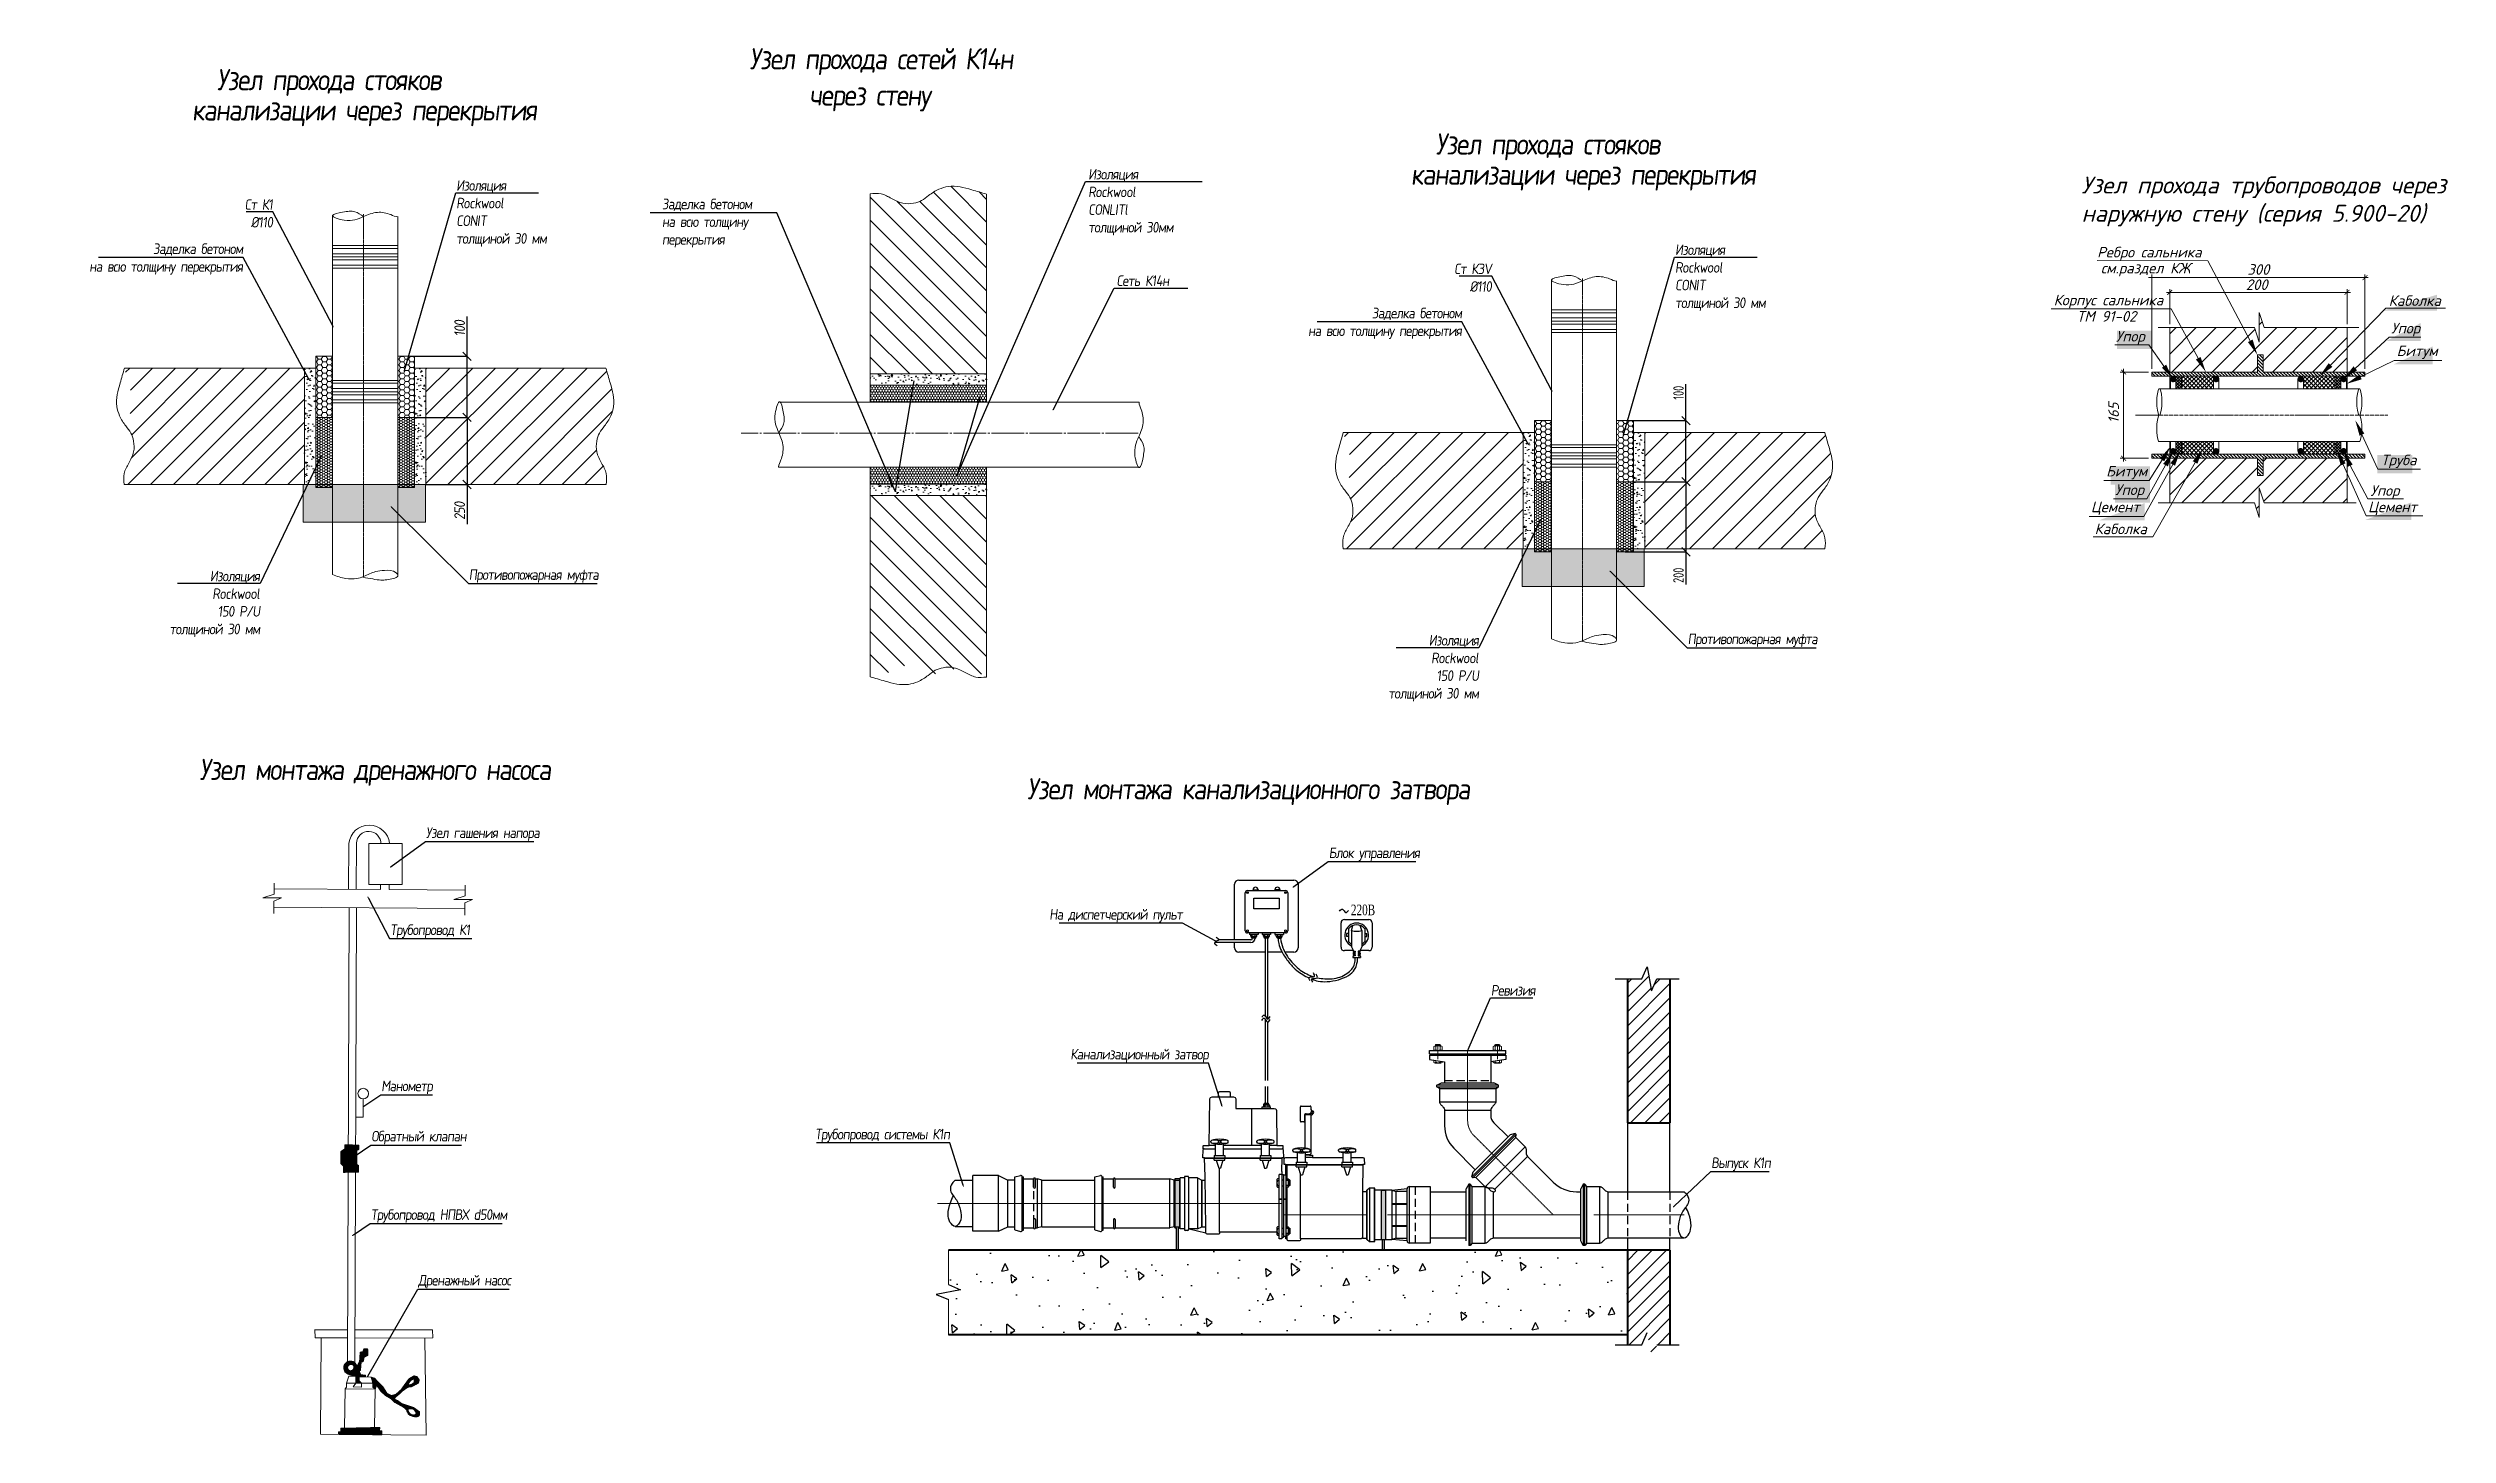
# Model space of a CAD drawing. Header units: millimetres. Extents: x -8689834 to 9419935, y -284943 to 166066.
# Drawn here: x -44076 to 12482, y -171868 to -139161 of the extents above; entities that cross this region are included whole.
import ezdxf
from ezdxf import colors
from ezdxf.entities.mleader import LeaderData, LeaderLine
from ezdxf.math import Vec2, Vec3

# ---------------------------------------------------------------- set-up
doc = ezdxf.new("R2010")
doc.units = ezdxf.units.MM
doc.header["$MEASUREMENT"] = 0
for name, pattern in [('CENTER', [2, 1.25, -0.25, 0.25, -0.25]), ('DASHED', [19.05, 12.7, -6.35]), ('JIS_08_11', [12.8, 11, -0.6, 0.6, -0.6]), ('осевая', [50.8, 31.75, -6.35, 6.35, -6.35])]:
    doc.linetypes.add(name, pattern=pattern)
doc.layers.get('0').update_dxf_attribs({"color": 250, "lineweight": 9})
for name, color, linetype, lineweight in [('_ВК-Text К1', 7, 'Continuous', 30), ('_ВК-К14н', 165, 'Continuous', 40), ('_ВК-К3V', 6, 'Continuous', 40), ('_ВК-противопожарная муфта', 1, 'Continuous', 40), ('_ВК-текст В1', 7, 'Continuous', 25), ('_К1', 14, 'Continuous', 40), ('_Размер ВК', 7, 'Continuous', 30), ('Канализация', 7, 'Continuous', 25), ('Осевая', 15, 'CENTER', 13), ('Основная 40', 7, 'Continuous', 40), ('РАЗМЕР', 242, 'Continuous', 18), ('текст', 7, 'Continuous', 15)]:
    doc.layers.add(name, color=color, linetype=linetype, lineweight=lineweight)
for name, color, linetype in [('_Стены', 7, 'Continuous'), ('PDF _Геометрия', 7, 'Continuous'), ('PDF _Сплошная заливка', 7, 'Continuous'), ('PDF _Текст', 7, 'Continuous')]:
    doc.layers.add(name, color=color, linetype=linetype)
doc.styles.add('ISOCPEUR', font='isocpeur.ttf', dxfattribs={"width": 0.7})
doc.styles.add('PDF ISOCPEUR Italic', font='isocpeui.ttf')
doc.styles.get("Standard").update_dxf_attribs({"font": 'isocpeur.ttf', "width": 0.7})
doc.styles.add('Основной', font='isocpeui.ttf')
doc.styles.add('стиль2', font='times.ttf', dxfattribs={"height": 250})
doc.dimstyles.get("Standard").update_dxf_attribs({"dimtxt": 0.18, "dimasz": 0.18, "dimexe": 0.18, "dimexo": 0.0625, "dimgap": 0.09, "dimtad": 0, "dimtih": 1, "dimtoh": 1, "dimdec": 4, "dimzin": 0, "dimdsep": 46, "dimtxsty": 'Standard', "dimcen": 0.09, "dimadec": 0, "dimazin": 0, "dimtfac": 1, "dimtdec": 4, "dimtofl": 0, "dimtmove": 0, "dimatfit": 3, "dimfxl": 1, "dimtolj": 1, "dimtzin": 0, "dimarcsym": 0})
pattern_1 = [(45, (-196589.94, -93706.3), (-269.4077, 269.4077), [])]
pattern_2 = [(0, (-196589.943, -93706.29), (114.3, 65.991135), [76.2, -152.4]), (120, (-196589.943, -93706.29), (-114.3, 65.991136), [76.2, -152.4]), (60, (-196589.943, -93706.29), (2e-07, 131.982271), [-152.4, 76.2])]
pattern_3 = [(315, (31046.2, 11708.64), (269.4077, 269.4077), [])]
pattern_4 = [(45, (-167866.96, -95222.42), (-269.4077, 269.4077), [])]
pattern_5 = [(0, (-167866.96, -95222.42), (114.3, 65.991135), [76.2, -152.4]), (120, (-167866.96, -95222.42), (-114.3, 65.991136), [76.2, -152.4]), (60, (-167866.96, -95222.42), (2e-07, 131.982271), [-152.4, 76.2])]
pattern_6 = [(45, (45611.51074, 268162.3619), (-0.23665194517, 0.23665194517), [])]

msp = doc.modelspace()

# ---------------------------------------------------------------- texts
at = {"linetype": 'Continuous', "lineweight": 13, "char_height": 500, "attachment_point": 4, "style": 'Основной'}
for s, insert in [('{\\Fsimplex|c204;\\Q7;\\W0.85;\\T0.9;\\C7;Узел прохода стояков }', (-40093.5, -139976.1)), ('{\\Fsimplex|c204;\\Q7;\\W0.85;\\T0.9;\\C7; через стену}', (-26390.5, -140337.1)), ('{\\Fsimplex|c204;\\Q7;\\W0.85;\\T0.9;\\C7;канализации через перекрытия}', (-40684.9, -140689.4)), ('{\\Fsimplex|c204;\\Q7;\\W0.85;\\T0.9;\\C7;Узел прохода стояков }', (-11370.6, -141492.3)), ('{\\Fsimplex|c204;\\Q7;\\W0.85;\\T0.9;\\C7;канализации через перекрытия}', (-11961.9, -142205.5)), ('{\\Fsimplex|c204;\\Q7;\\W0.85;\\T0.9;\\C7;Узел монтажа дренажного насоса}', (-40506.2, -156240.7)), ('{\\Fsimplex|c204;\\Q7;\\W0.85;\\T0.9;\\C7;Узел монтажа канализационного затвора}', (-20998.7, -156696))]:
    msp.add_mtext(s, dxfattribs=dict(at, insert=insert))
at = {"linetype": 'Continuous', "lineweight": 13, "insert": (-27542.4, -139482.3), "char_height": 500, "width": 8625.608, "attachment_point": 4, "style": 'Основной'}
msp.add_mtext('{\\Fsimplex|c204;\\Q7;\\W0.85;\\T0.9;\\C7;Узел прохода сетей К14н}', dxfattribs=at)
at = {"layer": 'PDF _Текст', "lineweight": 13, "insert": (3846.6, -143368.1), "char_height": 400, "width": 9453.331, "attachment_point": 7, "style": 'PDF ISOCPEUR Italic'}
msp.add_mtext('Узел прохода трубопроводов через\\Pнаружную стену (серия 5.900-20)', dxfattribs=at)
at = {"layer": 'PDF _Текст', "lineweight": 13, "char_height": 250, "attachment_point": 7, "style": 'PDF ISOCPEUR Italic'}
for s, insert in [('Ребро сальника', (4213.5, -144168.8)), ('см.раздел КЖ', (4302.3, -144545)), ('200', (7718.3, -144867.9)), ('300', (7753.7, -144509.2)), ('Корпус сальника', (3189.8, -145297.7)), ('Каболка', (11083.5, -145243.5)), ('ТМ 91-02', (3733.1, -145614.3)), ('Упор', (4655.2, -146152.1)), ('Упор', (11142.6, -145959.8)), ('Битум', (11270.8, -146495)), ('Битум', (4425.5, -149333.5)), ('Труба', (10903.6, -149068.2)), ('Цемент', (4065.4, -150175.3)), ('Упор', (4637.3, -149770)), ('Цемент', (10597.7, -150175.3)), ('Упор', (10655.3, -149790.5)), ('Каболка', (4153.8, -150626.8))]:
    msp.add_mtext(s, dxfattribs=dict(at, insert=insert))
at = {"layer": 'PDF _Текст', "lineweight": 13, "insert": (4726.7, -148011.1), "char_height": 250, "attachment_point": 7, "rotation": 90, "style": 'PDF ISOCPEUR Italic'}
msp.add_mtext('165', dxfattribs=at)
at = {"layer": 'текст', "style": 'стиль2', "width": 0.7}
msp.add_text('220В', height=250, dxfattribs=at).set_placement((-13373, -159610.8))

# ---------------------------------------------------------------- blocks, each defined once
blk = doc.blocks.new('_Dot')
at = {"color": 0, "linetype": 'ByBlock', "lineweight": -2}
blk.add_line((-0.5, 0), (-1, 0), dxfattribs=at)
at = {"color": 0, "linetype": 'ByBlock', "const_width": 0.5}
blk.add_lwpolyline([(-0.25, 0, 1), (0.25, 0, 1)], format="xyb", close=True, dxfattribs=at)
blk = doc.blocks.new('_Oblique')
at = {"color": 0, "linetype": 'ByBlock', "lineweight": -2}
blk.add_line((-0.5, -0.5), (0.5, 0.5), dxfattribs=at)
blk = doc.blocks.new('*D2167')
at = {"layer": '_Размер ВК', "color": 0, "lineweight": 30, "transparency": 16777216}
for p, q in [((-34200, -146432), (-34200, -145493)), ((-35436, -146432), (-34200, -146432)), ((-34200, -147872), (-34200, -146432)), ((-35436, -147872), (-34200, -147872))]:
    blk.add_line(p, q, dxfattribs=at)
at = {"layer": '_Размер ВК', "color": 0, "lineweight": 30, "transparency": 16777216, "xscale": 200, "yscale": 200, "zscale": 200}
for p, rotation in [((-34200, -146432), 90), ((-34200, -147872), 270)]:
    blk.add_blockref('_Oblique', p, dxfattribs=dict(at, rotation=rotation))
at = {"layer": '_Размер ВК', "color": 0, "lineweight": 13, "transparency": 16777216, "insert": (-34375, -145774), "char_height": 250, "attachment_point": 5, "rotation": 90}
blk.add_mtext('\\A1;{\\Fsimplex|c0;\\Q7;\\W0.85;\\T0.9;100}', dxfattribs=at)
blk = doc.blocks.new('*D2168')
at = {"layer": '_Размер ВК', "color": 0, "lineweight": 30, "transparency": 16777216}
for p, q in [((-35435, -147872), (-34200, -147872)), ((-34200, -147872), (-34200, -149453)), ((-35168, -149453), (-34200, -149453)), ((-34200, -149453), (-34200, -150391))]:
    blk.add_line(p, q, dxfattribs=at)
at = {"layer": '_Размер ВК', "color": 0, "lineweight": 30, "transparency": 16777216, "xscale": 200, "yscale": 200, "zscale": 200}
for p, rotation in [((-34200, -147872), 90), ((-34200, -149453), 270)]:
    blk.add_blockref('_Oblique', p, dxfattribs=dict(at, rotation=rotation))
at = {"layer": '_Размер ВК', "color": 0, "lineweight": 13, "transparency": 16777216, "insert": (-34375, -150079), "char_height": 250, "attachment_point": 5, "rotation": 90}
blk.add_mtext('\\A1;{\\Fsimplex|c0;\\Q7;\\W0.85;\\T0.9;250}', dxfattribs=at)
blk = doc.blocks.new('*D2214')
at = {"layer": '_Размер ВК', "color": 0, "lineweight": 30, "transparency": 16777216}
for p, q in [((-5477, -147948), (-5477, -147091)), ((-6713, -147948), (-5477, -147948)), ((-5477, -149388), (-5477, -147948)), ((-6713, -149388), (-5477, -149388))]:
    blk.add_line(p, q, dxfattribs=at)
at = {"layer": '_Размер ВК', "color": 0, "lineweight": 30, "transparency": 16777216, "xscale": 200, "yscale": 200, "zscale": 200}
for p, rotation in [((-5477, -147948), 90), ((-5477, -149388), 270)]:
    blk.add_blockref('_Oblique', p, dxfattribs=dict(at, rotation=rotation))
at = {"layer": '_Размер ВК', "color": 0, "lineweight": 13, "transparency": 16777216, "insert": (-5652, -147290), "char_height": 250, "attachment_point": 5, "rotation": 90}
blk.add_mtext('\\A1;100', dxfattribs=at)
blk = doc.blocks.new('*D2215')
at = {"layer": '_Размер ВК', "color": 0, "lineweight": 30, "transparency": 16777216}
for p, q in [((-6712, -149388), (-5477, -149388)), ((-5477, -149388), (-5477, -151043)), ((-6911, -151043), (-5477, -151043)), ((-5477, -151043), (-5477, -151811))]:
    blk.add_line(p, q, dxfattribs=at)
at = {"layer": '_Размер ВК', "color": 0, "lineweight": 30, "transparency": 16777216, "xscale": 200, "yscale": 200, "zscale": 200}
for p, rotation in [((-5477, -149388), 90), ((-5477, -151043), 270)]:
    blk.add_blockref('_Oblique', p, dxfattribs=dict(at, rotation=rotation))
at = {"layer": '_Размер ВК', "color": 0, "lineweight": 13, "transparency": 16777216, "insert": (-5652, -151595), "char_height": 250, "attachment_point": 5, "rotation": 90}
blk.add_mtext('\\A1;200', dxfattribs=at)

# ---------------------------------------------------------------- dimensions: what is measured, and where the dimension line sits
at = {"layer": '_Размер ВК', "lineweight": 13}
for base, p1, p2, text, picture, middle in [((-34200.3, -146431.6), (-35436.4, -147872.3), (-35436.4, -146431.6), '{\\Fsimplex|c0;\\Q7;\\W0.85;\\T0.9;100}', '*D2167', (-34200.3, -145774.1)), ((-5477.3, -147947.8), (-6713.4, -149388.4), (-6713.4, -147947.8), '100', '*D2214', (-5477.3, -147290.2)), ((-34200.3, -147872.3), (-35168.4, -149452.7), (-35435.2, -147872.3), '{\\Fsimplex|c0;\\Q7;\\W0.85;\\T0.9;250}', '*D2168', (-34200.3, -150078.8)), ((-5477.3, -149388.4), (-6911.5, -151042.6), (-6712.2, -149388.4), '200', '*D2215', (-5477.3, -151594.9))]:
    dim = msp.add_linear_dim(base=base, p1=p1, p2=p2, angle=90, text=text, dimstyle='Standard', override={"dimtxt": 250, "dimasz": 200, "dimgap": 50, "dimtad": 1, "dimtih": 0, "dimtoh": 0, "dimdec": 0, "dimblk": 'Oblique', "dimcen": 100, "dimtdec": 0, "dimlwd": 30, "dimlwe": 30}, dxfattribs=at)
    dim.commit()
    dim.dimension.update_dxf_attribs({"geometry": picture, "text_midpoint": middle, "dimtype": 160})

# ---------------------------------------------------------------- hatches: boundary and pattern name
at = {"ltscale": 100, "transparency": 33554636}
h = msp.add_hatch(dxfattribs=at)
h.set_pattern_fill('ANSI31', scale=2.677411)
h.set_pattern_definition(pattern_6)
h.paths.add_polyline_path([(-37001.7, -165025.8), (-37080.4, -165023.5), (-37083.5, -165124.7), (-37178.1, -165187.9), (-37174.8, -165465.4), (-37111.8, -165525.8), (-37110, -165673.9), (-37004.3, -165672.6)])
h.paths.add_polyline_path([(-36826.1, -165031.1), (-37001.7, -165025.8), (-37004.3, -165672.6), (-36828.6, -165670.5)])
h.paths.add_polyline_path([(-36751.7, -165033.3), (-36826.1, -165031.1), (-36828.6, -165670.5), (-36755.9, -165669.7), (-36757.8, -165510.5), (-36795, -165491.7), (-36800.1, -165153), (-36754.1, -165132.6)])
h = msp.add_hatch(dxfattribs=at)
h.set_pattern_fill('ANSI31', scale=2.677411)
h.set_pattern_definition(pattern_6)
h.paths.add_polyline_path([(-36259.9, -171694), (-36380, -171692.3), (-37087.2, -171708.6), (-37175.5, -171709.5), (-37174.7, -171790), (-37227.4, -171790.5), (-37226.2, -171854.1), (-36206.8, -171860.9), (-36206.2, -171770.2), (-36261, -171769.4)])
h.paths.add_polyline_path([(-36810.7, -170201.6, 1.4178961), (-36997.8, -170436.4), (-36821.8, -170480.8), (-36822.9, -170642.6), (-36688.3, -170643.5), (-36744.8, -170591.7), (-36742.6, -170492.9), (-36634.8, -170495.3), (-36598.5, -170496.5), (-36597, -170454.4), (-36707.5, -170450.3), (-36745.1, -170354.5), (-36712.6, -170341.7), (-36699.9, -170142.6), (-36649.1, -170135.6), (-36626.5, -170026.8), (-36540.4, -169987.1), (-36543.1, -169833.4), (-36627.9, -169834.8), (-36651, -169903.6), (-36720.3, -169917.6), (-36723.5, -169993.2), (-36731.9, -170133.4), (-36790.5, -170251.3)])
h.paths.add_polyline_path([(-36865.8, -170277.7, -1), (-37016.5, -170277.7, -1)], flags=16)
h.paths.add_polyline_path([(-36382.8, -170530.6), (-36463.6, -170501.2), (-36417.5, -170645.2), (-36418.1, -170735.8), (-36367, -170788.8), (-36332.8, -170685.1), (-36232.5, -170833.2), (-36126, -170933.5), (-35989.2, -171011.4), (-35900.2, -171101.9), (-35763.6, -171177.6), (-35678.6, -171230.2), (-35626, -171272.6), (-35614.8, -171322.9), (-35585.1, -171372), (-35537.7, -171406.3), (-35468.4, -171434.2), (-35387.3, -171437.1), (-35335.2, -171415.2), (-35319.2, -171380.9), (-35324.7, -171320), (-35460.3, -171217.5), (-35600.6, -171171.4), (-35742.7, -171124.7), (-35843, -171050.4), (-35902.8, -171025.5), (-35902.3, -170992.9), (-35881.7, -170964.5), (-35786.3, -170887.4), (-35732.6, -170830.4), (-35599.7, -170737.2), (-35526.1, -170730.5), (-35427.9, -170680.9), (-35347, -170640), (-35328.8, -170562.7), (-35387, -170491), (-35444.6, -170472.1), (-35571.4, -170548), (-35664.9, -170679.2), (-35747.5, -170795.1), (-35876.5, -170912.4), (-35977.9, -170938.4), (-36094.7, -170883.5), (-36183.2, -170730), (-36309.6, -170603.7)])
h.paths.add_polyline_path([(-35596.2, -170677.9), (-35560.1, -170617.3), (-35515.1, -170569.5), (-35459.4, -170541.1), (-35442.2, -170575), (-35450.6, -170634), (-35472.1, -170651.5), (-35495.4, -170670.5), (-35543.5, -170684.8), (-35592, -170692.2)], flags=16)
h.paths.add_polyline_path([(-35587.3, -171248.7), (-35491.5, -171250.6), (-35440.2, -171278.2), (-35404.6, -171329.5), (-35399.7, -171362.1), (-35419.5, -171391.7), (-35455.9, -171396.6), (-35499.4, -171389.7), (-35552.7, -171364.1), (-35578.4, -171322.6), (-35589.2, -171272.3)], flags=16)
at = {"layer": '_ВК-противопожарная муфта', "lineweight": 13}
h = msp.add_hatch(color=256, dxfattribs=at)
h.dxf.hatch_style = 1
h.paths.add_polyline_path([(-38059.2, -149452.7), (-35183.6, -149452.7), (-35183.6, -150344.1), (-38059.2, -150344.1)])
h = msp.add_hatch(color=256, dxfattribs=at)
h.dxf.hatch_style = 1
h.paths.add_polyline_path([(-9336.2, -150968.8), (-6460.6, -150968.8), (-6460.6, -151860.2), (-9336.2, -151860.2)])
at = {"layer": '_Стены', "lineweight": 13}
h = msp.add_hatch(dxfattribs=at)
h.set_pattern_fill('ANSI31', scale=120, angle=-90)
h.set_pattern_definition(pattern_3)
h.paths.add_polyline_path([(-21958.1, -146846.7), (-21958.1, -142553.3), (-22143.8, -142553.2), (-22154.7, -142550.1), (-22165.6, -142546.9), (-22176.5, -142543.8), (-22187.5, -142540.6), (-22198.4, -142537.5), (-22209.3, -142534.3), (-22220.2, -142531.2), (-22231.2, -142528), (-22242.1, -142524.9), (-22253, -142521.7), (-22263.9, -142518.6), (-22274.8, -142515.4), (-22285.8, -142512.2), (-22296.7, -142509.1), (-22307.6, -142505.9), (-22318.5, -142502.7), (-22329.4, -142499.5), (-22340.4, -142496.4), (-22351.3, -142493.2), (-22362.2, -142490.1), (-22373.1, -142486.9), (-22384.1, -142483.8), (-22395, -142480.8), (-22406, -142477.7), (-22417, -142474.7), (-22427.9, -142471.8), (-22438.9, -142468.8), (-22449.9, -142466), (-22460.9, -142463.2), (-22472, -142460.4), (-22483, -142457.7), (-22494.1, -142455.1), (-22505.1, -142452.5), (-22516.2, -142450), (-22527.3, -142447.6), (-22538.5, -142445.3), (-22549.6, -142443.1), (-22560.8, -142440.9), (-22572, -142438.9), (-22583.2, -142436.9), (-22594.5, -142435.1), (-22605.8, -142433.4), (-22617.1, -142431.8), (-22628.4, -142430.2), (-22639.7, -142428.9), (-22651.1, -142427.6), (-22662.4, -142426.4), (-22673.8, -142425.4), (-22685.2, -142424.5), (-22696.6, -142423.8), (-22708, -142423.1), (-22719.4, -142422.6), (-22730.8, -142422.3), (-22742.2, -142422.1), (-22753.6, -142422), (-22765, -142422.1), (-22776.4, -142422.3), (-22787.8, -142422.7), (-22799.2, -142423.2), (-22810.6, -142423.9), (-22821.9, -142424.8), (-22833.3, -142425.8), (-22844.6, -142427), (-22855.9, -142428.4), (-22867.2, -142429.9), (-22878.5, -142431.7), (-22889.7, -142433.5), (-22900.9, -142435.6), (-22912.1, -142437.8), (-22923.3, -142440.2), (-22934.4, -142442.7), (-22945.5, -142445.5), (-22956.5, -142448.3), (-22967.5, -142451.3), (-22978.5, -142454.5), (-22989.4, -142457.9), (-23000.2, -142461.3), (-23011.1, -142465), (-23021.8, -142468.7), (-23032.6, -142472.6), (-23043.2, -142476.7), (-23053.8, -142480.9), (-23064.3, -142485.2), (-23074.8, -142489.7), (-23085.2, -142494.3), (-23095.6, -142499), (-23105.9, -142503.9), (-23116.1, -142508.8), (-23126.2, -142513.9), (-23136.3, -142519.2), (-23146.4, -142524.5), (-23156.3, -142529.9), (-23166.3, -142535.5), (-23176.1, -142541.1), (-23185.9, -142546.9), (-23195.7, -142552.8), (-23205.3, -142558.7), (-23215, -142564.8), (-23224.6, -142570.9), (-23234.1, -142577.2), (-23243.6, -142583.5), (-23253, -142589.9), (-23262.4, -142596.4), (-23271.8, -142602.9), (-23281.1, -142609.6), (-23290.3, -142616.3), (-23299.5, -142623.1), (-23308.7, -142629.9), (-23317.8, -142636.8), (-23326.9, -142643.8), (-23336, -142650.8), (-23345, -142657.8), (-23354, -142664.9), (-23363, -142671.9), (-23372, -142679), (-23381, -142686), (-23390.1, -142693), (-23399.2, -142699.9), (-23408.3, -142706.7), (-23417.4, -142713.5), (-23426.7, -142720.1), (-23436, -142726.6), (-23445.3, -142733), (-23454.8, -142739.2), (-23464.3, -142745.2), (-23474, -142751), (-23483.8, -142756.7), (-23493.7, -142762.1), (-23503.7, -142767.3), (-23513.9, -142772.2), (-23524.1, -142777), (-23534.5, -142781.5), (-23545, -142785.8), (-23555.6, -142789.9), (-23566.3, -142793.8), (-23577.1, -142797.5), (-23588, -142801), (-23598.9, -142804.3), (-23609.9, -142807.4), (-23621, -142810.4), (-23632.2, -142813.2), (-23643.4, -142815.8), (-23654.6, -142818.2), (-23665.9, -142820.5), (-23677.3, -142822.6), (-23688.6, -142824.6), (-23700, -142826.4), (-23711.5, -142828), (-23722.9, -142829.5), (-23734.4, -142830.8), (-23745.9, -142831.9), (-23757.3, -142832.9), (-23768.8, -142833.7), (-23780.3, -142834.3), (-23791.8, -142834.7), (-23803.3, -142834.9), (-23814.7, -142834.9), (-23826.1, -142834.7), (-23837.6, -142834.3), (-23848.9, -142833.7), (-23860.3, -142832.9), (-23871.6, -142831.9), (-23882.9, -142830.6), (-23894.1, -142829.2), (-23905.2, -142827.5), (-23916.4, -142825.5), (-23927.4, -142823.4), (-23938.4, -142820.9), (-23949.3, -142818.3), (-23960.2, -142815.4), (-23971, -142812.3), (-23981.7, -142809), (-23992.4, -142805.5), (-24003.1, -142801.9), (-24013.7, -142798), (-24024.2, -142793.9), (-24034.7, -142789.7), (-24045.2, -142785.4), (-24055.6, -142780.9), (-24066, -142776.2), (-24076.4, -142771.5), (-24086.7, -142766.6), (-24097, -142761.6), (-24107.3, -142756.5), (-24117.6, -142751.3), (-24127.8, -142746), (-24138, -142740.7), (-24148.3, -142735.3), (-24158.5, -142729.8), (-24168.6, -142724.3), (-24178.8, -142718.8), (-24189, -142713.2), (-24199.2, -142707.7), (-24209.4, -142702.1), (-24219.6, -142696.5), (-24229.8, -142690.9), (-24240, -142685.4), (-24250.2, -142679.9), (-24260.4, -142674.4), (-24270.7, -142669), (-24280.9, -142663.8), (-24291.2, -142658.6), (-24301.5, -142653.5), (-24311.9, -142648.5), (-24322.3, -142643.7), (-24332.7, -142639), (-24343.1, -142634.5), (-24353.6, -142630.1), (-24364.1, -142625.9), (-24374.6, -142622), (-24385.2, -142618.2), (-24395.9, -142614.7), (-24406.6, -142611.4), (-24417.3, -142608.3), (-24428.1, -142605.6), (-24439, -142603.1), (-24449.9, -142600.9), (-24460.9, -142598.9), (-24471.9, -142597.3), (-24483, -142595.9), (-24494.1, -142594.8), (-24505.3, -142593.9), (-24516.5, -142593.2), (-24527.8, -142592.7), (-24539.1, -142592.5), (-24550.5, -142592.4), (-24561.8, -142592.5), (-24573.3, -142592.7), (-24584.7, -142593.1), (-24596.2, -142593.6), (-24607.7, -142594.3), (-24619.2, -142595), (-24630.7, -142595.8), (-24642.3, -142596.8), (-24653.8, -142597.7), (-24665.4, -142598.8), (-24677, -142599.8), (-24688.6, -142600.9), (-24700.2, -142602.1), (-24700.2, -146846.7)])
h = msp.add_hatch(dxfattribs=at)
h.set_pattern_fill('HONEY', scale=24)
h.set_pattern_definition(pattern_2)
h.paths.add_polyline_path([(-37766.6, -146431.6), (-37369.9, -146431.6), (-37369.9, -147872.3), (-37766.6, -147872.3)])
h = msp.add_hatch(dxfattribs=at)
h.set_pattern_fill('HONEY', scale=24)
h.set_pattern_definition(pattern_2)
h.paths.add_polyline_path([(-35833.1, -146431.6), (-35436.4, -146431.6), (-35436.4, -147872.3), (-35833.1, -147872.3)])
h = msp.add_hatch(dxfattribs=at)
h.set_pattern_fill('ANSI31', scale=120)
h.set_pattern_definition(pattern_1)
h.paths.add_polyline_path([(-42267.8, -148019.3), (-42275, -148029), (-42271.7, -148033.6), (-42265, -148042.8), (-42258.2, -148052), (-42251.4, -148061.2), (-42244.5, -148070.3), (-42237.5, -148079.4), (-42230.5, -148088.5), (-42223.5, -148097.5), (-42216.4, -148106.5), (-42209.4, -148115.5), (-42202.3, -148124.5), (-42195.3, -148133.5), (-42188.3, -148142.6), (-42181.4, -148151.7), (-42174.6, -148160.8), (-42167.8, -148169.9), (-42161.2, -148179.2), (-42154.7, -148188.5), (-42148.3, -148197.8), (-42142.1, -148207.3), (-42136.1, -148216.8), (-42130.3, -148226.5), (-42124.6, -148236.3), (-42119.2, -148246.2), (-42114, -148256.2), (-42109.1, -148266.4), (-42104.3, -148276.6), (-42099.8, -148287), (-42095.5, -148297.5), (-42091.4, -148308.1), (-42087.5, -148318.8), (-42083.8, -148329.6), (-42080.3, -148340.5), (-42077, -148351.4), (-42073.9, -148362.4), (-42070.9, -148373.5), (-42068.1, -148384.7), (-42065.5, -148395.9), (-42063.1, -148407.1), (-42060.8, -148418.4), (-42058.7, -148429.8), (-42056.7, -148441.1), (-42054.9, -148452.5), (-42053.3, -148464), (-42220.3, -148475.4), (-42170.5, -148533.2), (-42049.4, -148498.4), (-42048.4, -148509.8), (-42047.6, -148521.3), (-42047, -148532.8), (-42308, -148544.3), (-42046.4, -148555.8), (-42046.4, -148567.2), (-42046.6, -148578.6), (-42047, -148590.1), (-42047.6, -148601.4), (-42048.4, -148612.8), (-42049.4, -148624.1), (-42050.7, -148635.4), (-42052.1, -148646.6), (-42053.8, -148657.7), (-42055.8, -148668.9), (-42057.9, -148679.9), (-42060.4, -148690.9), (-42063, -148701.8), (-42065.9, -148712.7), (-42069, -148723.5), (-42072.3, -148734.2), (-42075.8, -148744.9), (-42079.4, -148755.6), (-42083.3, -148766.2), (-42087.4, -148776.7), (-42091.6, -148787.2), (-42095.9, -148797.7), (-42100.4, -148808.1), (-42105.1, -148818.5), (-42109.8, -148828.9), (-42114.7, -148839.2), (-42119.7, -148849.5), (-42124.8, -148859.8), (-42130, -148870.1), (-42135.3, -148880.3), (-42140.6, -148890.5), (-42146, -148900.8), (-42151.5, -148911), (-42157, -148921.1), (-42162.5, -148931.3), (-42168.1, -148941.5), (-42173.6, -148951.7), (-42179.2, -148961.9), (-42184.8, -148972.1), (-42190.4, -148982.3), (-42195.9, -148992.5), (-42201.4, -149002.7), (-42206.9, -149012.9), (-42212.3, -149023.2), (-42217.5, -149033.4), (-42222.7, -149043.7), (-42227.8, -149054), (-42232.8, -149064.4), (-42237.6, -149074.8), (-42242.3, -149085.2), (-42246.8, -149095.6), (-42251.2, -149106.1), (-42255.4, -149116.6), (-42259.3, -149127.1), (-42263.1, -149137.7), (-42266.6, -149148.4), (-42269.9, -149159.1), (-42273, -149169.8), (-42275.7, -149180.6), (-42278.2, -149191.5), (-42280.4, -149202.4), (-42282.4, -149213.4), (-42284, -149224.4), (-42285.4, -149235.5), (-42286.5, -149246.6), (-42287.4, -149257.8), (-42288.1, -149269), (-42288.6, -149280.3), (-42288.8, -149291.6), (-42288.9, -149303), (-42288.8, -149314.4), (-42288.6, -149325.8), (-42288.2, -149337.2), (-42287.7, -149348.7), (-42287, -149360.2), (-42286.3, -149371.7), (-42285.5, -149383.2), (-42284.5, -149394.8), (-42283.6, -149406.3), (-42282.5, -149417.9), (-42281.5, -149429.5), (-42280.4, -149441.1), (-42279.3, -149452.7), (-38034.6, -149452.7), (-38034.6, -146710.6), (-42274.8, -146710.6), (-42251.2, -146792.8), (-42227.6, -146875.1), (-42204, -146957.3), (-42180.2, -147039.5), (-42156.4, -147121.8), (-42133.8, -147204.4), (-42114.3, -147287.7), (-42099.7, -147372.2), (-42091.6, -147457.8), (-42091.2, -147543.7), (-42099.7, -147629), (-42117.7, -147712.9), (-42144.5, -147794.5), (-42179.3, -147872.8), (-42220.8, -147947.6)])
h = msp.add_hatch(dxfattribs=at)
h.set_pattern_fill('AR-CONC', scale=1.8)
h.set_pattern_definition([(50, (-208302, -93985.26), (327.9324, -28.69035), [34.29, -377.19]), (355, (-208302, -93985.26), (-63.43816, 343.9023), [27.432, -301.75305]), (100.45144, (-208274.67, -93987.66), (264.49424, 315.21195), [29.142, -320.56244]), (46.1842, (-208302, -93893.82), (487.9423, -75.6762), [51.435, -565.785]), (96.63556, (-208261.33, -93900.13), (427.3274, 445.367), [43.713, -480.8441]), (351.18415, (-208302, -93893.8), (427.3274, 445.367), [41.148, -452.6275]), (21, (-208256.28, -93916.68), (272.9059, -184.07736), [34.29, -377.19]), (326, (-208256.28, -93916.7), (111.24365, 331.53834), [27.432, -301.752]), (71.45144, (-208233.53, -93932.02), (384.14955, 147.461), [29.142, -320.5619]), (37.5, (-208302, -93985.26), (5.559486, 152.19907), [0, -298.0944, 0, -306.324, 0, -302.895]), (7.5, (-208302, -93985.26), (120.27539, 180.32503), [0, -174.6504, 0, -291.2364, 0, -115.443]), (327.5, (-208403.95, -93985.26), (244.06307, -10.31174), [0, -114.3, 0, -356.616, 0, -473.202]), (317.5, (-208449.67, -93985.26), (266.63253, 45.76768), [0, -148.59, 0, -236.8296, 0, -336.042])])
h.paths.add_polyline_path([(-38034.6, -146710.6), (-37766.6, -146710.6), (-37766.6, -149452.7), (-38034.6, -149452.7)])
h = msp.add_hatch(dxfattribs=at)
h.set_pattern_fill('AR-CONC', scale=1.8)
h.set_pattern_definition([(50, (-205703.8, -93985.26), (327.9324, -28.69035), [34.29, -377.19]), (355, (-205703.8, -93985.26), (-63.43816, 343.9023), [27.432, -301.75305]), (100.45144, (-205676.48, -93987.66), (264.49424, 315.21195), [29.142, -320.56244]), (46.1842, (-205703.8, -93893.82), (487.9423, -75.6762), [51.435, -565.785]), (96.63556, (-205663.14, -93900.13), (427.3274, 445.367), [43.713, -480.8441]), (351.18415, (-205703.8, -93893.8), (427.3274, 445.367), [41.148, -452.6275]), (21, (-205658.08, -93916.68), (272.9059, -184.07736), [34.29, -377.19]), (326, (-205658.08, -93916.7), (111.24365, 331.53834), [27.432, -301.752]), (71.45144, (-205635.34, -93932.02), (384.14955, 147.461), [29.142, -320.5619]), (37.5, (-205703.8, -93985.26), (5.559486, 152.19907), [0, -298.0944, 0, -306.324, 0, -302.895]), (7.5, (-205703.8, -93985.26), (120.27539, 180.32503), [0, -174.6504, 0, -291.2364, 0, -115.443]), (327.5, (-205805.76, -93985.26), (244.06307, -10.31174), [0, -114.3, 0, -356.616, 0, -473.202]), (317.5, (-205851.48, -93985.26), (266.63253, 45.76768), [0, -148.59, 0, -236.8296, 0, -336.042])])
h.paths.add_polyline_path([(-35436.4, -146710.6), (-35168.4, -146710.6), (-35168.4, -149452.7), (-35436.4, -149452.7)])
h = msp.add_hatch(dxfattribs=at)
h.set_pattern_fill('ANSI31', scale=120)
h.set_pattern_definition(pattern_1)
edge = h.paths.add_edge_path()
edge.add_spline(control_points=[(-30923.7, -149452.7), (-30915.4, -149365.5), (-30898.3, -149187.9), (-31034.3, -148944), (-31164.7, -148702.2), (-31157.5, -148446.4), (-31092.6, -148233.2), (-30942.2, -148057.7), (-30810.4, -147855.7), (-30734.2, -147599.2), (-30748.3, -147330.6), (-30835.4, -147034.5), (-30894.9, -146826.8), (-30928.2, -146710.6)], knot_values=[0, 0, 0, 0, 256.3570077, 522.5257775, 814.4924454, 1068.4565715, 1265.4540588, 1471.5898158, 1753.8146418, 1984.8129544, 2261.3911039, 2546.6718614, 2909.5074633, 2909.5074633, 2909.5074633, 2909.5074633], degree=3, periodic=0)
edge.add_line((-30928.2, -146710.6), (-35168.4, -146710.6))
edge.add_line((-35168.4, -146710.6), (-35168.4, -149452.7))
edge.add_line((-35168.4, -149452.7), (-30923.7, -149452.7))
h = msp.add_hatch(dxfattribs=at)
h.set_pattern_fill('AR-CONC', scale=1.8, angle=-90)
h.set_pattern_definition([(320, (30767.24, 23420.7), (-28.69035, -327.9324), [34.29, -377.19]), (265, (30767.24, 23420.7), (343.9023, 63.43816), [27.432, -301.75305]), (10.45144, (30764.85, 23393.37), (315.21195, -264.49424), [29.142, -320.56244]), (316.1842, (30858.68, 23420.7), (-75.6762, -487.9423), [51.435, -565.785]), (6.63556, (30852.37, 23380.03), (445.367, -427.3274), [43.713, -480.8441]), (261.18415, (30858.7, 23420.7), (445.367, -427.3274), [41.148, -452.6275]), (291, (30835.82, 23374.97), (-184.07736, -272.9059), [34.29, -377.19]), (236, (30835.8, 23374.97), (331.53834, -111.24365), [27.432, -301.752]), (341.45144, (30820.48, 23352.23), (147.461, -384.14955), [29.142, -320.5619]), (307.5, (30767.24, 23420.7), (152.19907, -5.559486), [0, -298.0944, 0, -306.324, 0, -302.895]), (277.5, (30767.24, 23420.7), (180.32503, -120.27539), [0, -174.6504, 0, -291.2364, 0, -115.443]), (237.5, (30767.24, 23522.65), (-10.31174, -244.06307), [0, -114.3, 0, -356.616, 0, -473.202]), (227.5, (30767.24, 23568.37), (45.76768, -266.63253), [0, -148.59, 0, -236.8296, 0, -336.042])])
h.paths.add_polyline_path([(-21958.1, -146846.7), (-21958.1, -147114.7), (-24700.2, -147114.7), (-24700.2, -146846.7)])
h = msp.add_hatch(dxfattribs=at)
h.set_pattern_fill('HONEY', scale=12, angle=-90)
h.set_pattern_definition([(270, (31046.213, 11708.642), (32.995568, -57.15), [38.1, -76.2]), (30, (31046.213, 11708.642), (32.995568, 57.15), [38.1, -76.2]), (330, (31046.213, 11708.642), (65.991136, -1e-07), [-76.2, 38.1])])
h.paths.add_polyline_path([(-21958.1, -147114.7), (-21958.5, -147511.4), (-24700.6, -147511.4), (-24700.6, -147114.7)])
h = msp.add_hatch(dxfattribs=at)
h.set_pattern_fill('HONEY', scale=12)
h.set_pattern_definition([(0, (-196589.943, -93706.288), (57.15, 32.995568), [38.1, -76.2]), (120, (-196589.943, -93706.288), (-57.15, 32.995568), [38.1, -76.2]), (60, (-196589.943, -93706.288), (1e-07, 65.991136), [-76.2, 38.1])])
h.paths.add_polyline_path([(-37766.6, -147872.3), (-37369.9, -147872.3), (-37369.9, -149525.6), (-37766.6, -149525.6)])
h = msp.add_hatch(dxfattribs=at)
h.set_pattern_fill('HONEY', scale=12)
h.set_pattern_definition([(0, (-194656.435, -93706.288), (57.15, 32.995568), [38.1, -76.2]), (120, (-194656.435, -93706.288), (-57.15, 32.995568), [38.1, -76.2]), (60, (-194656.435, -93706.288), (1e-07, 65.991136), [-76.2, 38.1])])
h.paths.add_polyline_path([(-35833.1, -147872.3), (-35436.4, -147872.3), (-35436.1, -149526.5), (-35832.8, -149526.5)])
h = msp.add_hatch(dxfattribs=at)
h.set_pattern_fill('HONEY', scale=24)
h.set_pattern_definition(pattern_5)
h.paths.add_polyline_path([(-9043.6, -147947.8), (-8646.9, -147947.8), (-8646.9, -149388.4), (-9043.6, -149388.4)])
h = msp.add_hatch(dxfattribs=at)
h.set_pattern_fill('HONEY', scale=24)
h.set_pattern_definition(pattern_5)
h.paths.add_polyline_path([(-7110.1, -147947.8), (-6713.4, -147947.8), (-6713.4, -149388.4), (-7110.1, -149388.4)])
h = msp.add_hatch(dxfattribs=at)
h.set_pattern_fill('ANSI31', scale=120)
h.set_pattern_definition(pattern_4)
h.paths.add_polyline_path([(-13544.8, -149535.5), (-13552, -149545.1), (-13548.7, -149549.7), (-13542, -149559), (-13535.3, -149568.2), (-13528.4, -149577.3), (-13521.5, -149586.5), (-13514.6, -149595.6), (-13507.5, -149604.6), (-13500.5, -149613.6), (-13493.4, -149622.6), (-13486.4, -149631.6), (-13479.3, -149640.7), (-13472.3, -149649.7), (-13465.3, -149658.7), (-13458.4, -149667.8), (-13451.6, -149676.9), (-13444.9, -149686.1), (-13438.2, -149695.3), (-13431.7, -149704.6), (-13425.4, -149714), (-13419.1, -149723.4), (-13413.1, -149733), (-13407.3, -149742.6), (-13401.6, -149752.4), (-13396.2, -149762.3), (-13391, -149772.3), (-13386.1, -149782.5), (-13381.3, -149792.8), (-13376.8, -149803.2), (-13372.5, -149813.7), (-13368.4, -149824.3), (-13364.5, -149834.9), (-13360.8, -149845.7), (-13357.3, -149856.6), (-13354, -149867.5), (-13350.9, -149878.6), (-13347.9, -149889.6), (-13345.1, -149900.8), (-13342.5, -149912), (-13340.1, -149923.3), (-13337.8, -149934.6), (-13335.7, -149945.9), (-13333.8, -149957.3), (-13332, -149968.7), (-13330.3, -149980.1), (-13497.4, -149991.6), (-13447.5, -150049.3), (-13326.4, -150014.5), (-13325.4, -150026), (-13324.6, -150037.5), (-13324.1, -150048.9), (-13585, -150060.4), (-13323.4, -150071.9), (-13323.4, -150083.3), (-13323.6, -150094.8), (-13324, -150106.2), (-13324.6, -150117.6), (-13325.4, -150128.9), (-13326.4, -150140.2), (-13327.7, -150151.5), (-13329.2, -150162.7), (-13330.9, -150173.9), (-13332.8, -150185), (-13335, -150196), (-13337.4, -150207), (-13340, -150218), (-13342.9, -150228.8), (-13346, -150239.6), (-13349.3, -150250.4), (-13352.8, -150261.1), (-13356.5, -150271.7), (-13360.3, -150282.3), (-13364.4, -150292.9), (-13368.6, -150303.4), (-13372.9, -150313.8), (-13377.4, -150324.3), (-13382.1, -150334.7), (-13386.9, -150345), (-13391.7, -150355.4), (-13396.7, -150365.7), (-13401.8, -150376), (-13407, -150386.2), (-13412.3, -150396.5), (-13417.6, -150406.7), (-13423, -150416.9), (-13428.5, -150427.1), (-13434, -150437.3), (-13439.5, -150447.5), (-13445.1, -150457.6), (-13450.7, -150467.8), (-13456.3, -150478), (-13461.8, -150488.2), (-13467.4, -150498.4), (-13473, -150508.6), (-13478.5, -150518.8), (-13483.9, -150529.1), (-13489.3, -150539.3), (-13494.6, -150549.6), (-13499.8, -150559.9), (-13504.8, -150570.2), (-13509.8, -150580.5), (-13514.7, -150590.9), (-13519.3, -150601.3), (-13523.9, -150611.7), (-13528.2, -150622.2), (-13532.4, -150632.7), (-13536.4, -150643.3), (-13540.1, -150653.9), (-13543.6, -150664.5), (-13546.9, -150675.2), (-13550, -150686), (-13552.8, -150696.8), (-13555.3, -150707.6), (-13557.5, -150718.5), (-13559.4, -150729.5), (-13561, -150740.5), (-13562.4, -150751.6), (-13563.5, -150762.8), (-13564.4, -150773.9), (-13565.1, -150785.2), (-13565.6, -150796.4), (-13565.9, -150807.8), (-13565.9, -150819.1), (-13565.8, -150830.5), (-13565.6, -150841.9), (-13565.2, -150853.3), (-13564.7, -150864.8), (-13564.1, -150876.3), (-13563.3, -150887.8), (-13562.5, -150899.4), (-13561.6, -150910.9), (-13560.6, -150922.5), (-13559.5, -150934.1), (-13558.5, -150945.6), (-13557.4, -150957.2), (-13556.3, -150968.8), (-9311.6, -150968.8), (-9311.6, -148226.7), (-13551.8, -148226.7), (-13528.3, -148309), (-13504.7, -148391.2), (-13481, -148473.4), (-13457.2, -148555.7), (-13433.4, -148637.9), (-13410.8, -148720.5), (-13391.3, -148803.8), (-13376.7, -148888.4), (-13368.6, -148973.9), (-13368.2, -149059.8), (-13376.7, -149145.1), (-13394.7, -149229), (-13421.6, -149310.6), (-13456.3, -149388.9), (-13497.8, -149463.7)])
h = msp.add_hatch(dxfattribs=at)
h.set_pattern_fill('AR-CONC', scale=1.8)
h.set_pattern_definition([(50, (-179579, -95501.4), (327.9324, -28.69035), [34.29, -377.19]), (355, (-179579, -95501.4), (-63.43816, 343.9023), [27.432, -301.75305]), (100.45144, (-179551.7, -95503.8), (264.49424, 315.21195), [29.142, -320.56244]), (46.1842, (-179579, -95409.96), (487.9423, -75.6762), [51.435, -565.785]), (96.63556, (-179538.35, -95416.27), (427.3274, 445.367), [43.713, -480.8441]), (351.18415, (-179579, -95409.96), (427.3274, 445.367), [41.148, -452.6275]), (21, (-179533.3, -95432.82), (272.9059, -184.07736), [34.29, -377.19]), (326, (-179533.3, -95432.82), (111.24365, 331.53834), [27.432, -301.752]), (71.45144, (-179510.55, -95448.16), (384.14955, 147.461), [29.142, -320.5619]), (37.5, (-179579.01, -95501.4), (5.559486, 152.19907), [0, -298.0944, 0, -306.324, 0, -302.895]), (7.5, (-179579.01, -95501.4), (120.27539, 180.32503), [0, -174.6504, 0, -291.2364, 0, -115.443]), (327.5, (-179680.97, -95501.4), (244.06307, -10.31174), [0, -114.3, 0, -356.616, 0, -473.202]), (317.5, (-179726.69, -95501.4), (266.63253, 45.76768), [0, -148.59, 0, -236.8296, 0, -336.042])])
h.paths.add_polyline_path([(-9311.6, -148226.7), (-9043.6, -148226.7), (-9043.6, -150968.8), (-9311.6, -150968.8)])
h = msp.add_hatch(dxfattribs=at)
h.set_pattern_fill('AR-CONC', scale=1.8)
h.set_pattern_definition([(50, (-176980.82, -95501.4), (327.9324, -28.69035), [34.29, -377.19]), (355, (-176980.82, -95501.4), (-63.43816, 343.9023), [27.432, -301.75305]), (100.45144, (-176953.5, -95503.8), (264.49424, 315.21195), [29.142, -320.56244]), (46.1842, (-176980.82, -95409.96), (487.9423, -75.6762), [51.435, -565.785]), (96.63556, (-176940.16, -95416.27), (427.3274, 445.367), [43.713, -480.8441]), (351.18415, (-176980.8, -95409.96), (427.3274, 445.367), [41.148, -452.6275]), (21, (-176935.1, -95432.82), (272.9059, -184.07736), [34.29, -377.19]), (326, (-176935.1, -95432.82), (111.24365, 331.53834), [27.432, -301.752]), (71.45144, (-176912.36, -95448.16), (384.14955, 147.461), [29.142, -320.5619]), (37.5, (-176980.82, -95501.4), (5.559486, 152.19907), [0, -298.0944, 0, -306.324, 0, -302.895]), (7.5, (-176980.82, -95501.4), (120.27539, 180.32503), [0, -174.6504, 0, -291.2364, 0, -115.443]), (327.5, (-177082.78, -95501.4), (244.06307, -10.31174), [0, -114.3, 0, -356.616, 0, -473.202]), (317.5, (-177128.5, -95501.4), (266.63253, 45.76768), [0, -148.59, 0, -236.8296, 0, -336.042])])
h.paths.add_polyline_path([(-6713.4, -148226.7), (-6445.4, -148226.7), (-6445.4, -150968.8), (-6713.4, -150968.8)])
h = msp.add_hatch(dxfattribs=at)
h.set_pattern_fill('ANSI31', scale=120)
h.set_pattern_definition(pattern_4)
edge = h.paths.add_edge_path()
edge.add_spline(control_points=[(-2200.7, -150968.8), (-2192.4, -150881.7), (-2175.3, -150704), (-2311.3, -150460.1), (-2441.8, -150218.3), (-2434.6, -149962.6), (-2369.7, -149749.3), (-2219.2, -149573.9), (-2087.5, -149371.8), (-2011.2, -149115.3), (-2025.4, -148846.7), (-2112.4, -148550.6), (-2171.9, -148343), (-2205.2, -148226.7)], knot_values=[0, 0, 0, 0, 256.3570077, 522.5257775, 814.4924454, 1068.4565715, 1265.4540588, 1471.5898158, 1753.8146418, 1984.8129544, 2261.3911039, 2546.6718614, 2909.5074633, 2909.5074633, 2909.5074633, 2909.5074633], degree=3, periodic=0)
edge.add_line((-2205.2, -148226.7), (-6445.4, -148226.7))
edge.add_line((-6445.4, -148226.7), (-6445.4, -150968.8))
edge.add_line((-6445.4, -150968.8), (-2200.7, -150968.8))
h = msp.add_hatch(dxfattribs=at)
h.set_pattern_fill('HONEY', scale=12, angle=-90)
h.set_pattern_definition([(270, (31046.213, 9775.134), (32.995568, -57.15), [38.1, -76.2]), (30, (31046.213, 9775.134), (32.995568, 57.15), [38.1, -76.2]), (330, (31046.213, 9775.134), (65.991136, -1e-07), [-76.2, 38.1])])
h.paths.add_polyline_path([(-21958.5, -149048.2), (-21958.5, -149444.9), (-24700.8, -149445.5), (-24700.8, -149048.8)])
h = msp.add_hatch(dxfattribs=at)
h.set_pattern_fill('AR-CONC', scale=1.8, angle=-90)
h.set_pattern_definition([(320, (30767.24, 20822.5), (-28.69035, -327.9324), [34.29, -377.19]), (265, (30767.24, 20822.5), (343.9023, 63.43816), [27.432, -301.75305]), (10.45144, (30764.85, 20795.17), (315.21195, -264.49424), [29.142, -320.56244]), (316.1842, (30858.68, 20822.5), (-75.6762, -487.9423), [51.435, -565.785]), (6.63556, (30852.37, 20781.84), (445.367, -427.3274), [43.713, -480.8441]), (261.18415, (30858.7, 20822.5), (445.367, -427.3274), [41.148, -452.6275]), (291, (30835.82, 20776.78), (-184.07736, -272.9059), [34.29, -377.19]), (236, (30835.8, 20776.78), (331.53834, -111.24365), [27.432, -301.752]), (341.45144, (30820.48, 20754.04), (147.461, -384.14955), [29.142, -320.5619]), (307.5, (30767.24, 20822.5), (152.19907, -5.559486), [0, -298.0944, 0, -306.324, 0, -302.895]), (277.5, (30767.24, 20822.5), (180.32503, -120.27539), [0, -174.6504, 0, -291.2364, 0, -115.443]), (237.5, (30767.24, 20924.46), (-10.31174, -244.06307), [0, -114.3, 0, -356.616, 0, -473.202]), (227.5, (30767.24, 20970.18), (45.76768, -266.63253), [0, -148.59, 0, -236.8296, 0, -336.042])])
h.paths.add_polyline_path([(-21958.1, -149444.9), (-21958.1, -149712.9), (-24700.2, -149712.9), (-24700.2, -149444.9)])
h = msp.add_hatch(dxfattribs=at)
h.set_pattern_fill('ANSI31', scale=120, angle=-90)
h.set_pattern_definition(pattern_3)
h.paths.add_polyline_path([(-22190, -154019.7), (-22190, -154019.7), (-22187.5, -154019)], flags=17)
h.paths.add_polyline_path([(-23247, -153973.8), (-23245.8, -153973), (-23434.4, -154113.5), (-23225.2, -153959.3), (-23214.8, -153952.7), (-23204.4, -153946.1), (-23193.8, -153939.6), (-23183.3, -153933.3), (-23172.6, -153927.1), (-23161.9, -153921), (-23151.1, -153915), (-23140.2, -153909.2), (-23129.3, -153903.5), (-23118.3, -153897.9), (-23107.3, -153892.5), (-23096.1, -153887.2), (-23084.9, -153882.1), (-23073.6, -153877.1), (-23062.2, -153872.3), (-23050.8, -153867.6), (-23039.2, -153863.1), (-23027.7, -153858.8), (-23016, -153854.6), (-23004.3, -153850.6), (-22992.5, -153846.8), (-22980.7, -153843.2), (-22968.8, -153839.7), (-22956.9, -153836.4), (-22944.9, -153833.3), (-22932.9, -153830.4), (-22920.8, -153827.6), (-22908.7, -153825.1), (-22896.5, -153822.7), (-22884.4, -153820.6), (-22872.2, -153818.6), (-22859.9, -153816.9), (-22847.7, -153815.4), (-22835.4, -153814), (-22823.1, -153812.9), (-22810.8, -153811.9), (-22798.4, -153811.2), (-22786.1, -153810.6), (-22773.7, -153810.2), (-22761.4, -153810), (-22749, -153810), (-22736.6, -153810.1), (-22724.2, -153810.4), (-22711.9, -153810.9), (-22699.5, -153811.6), (-22687.1, -153812.4), (-22674.8, -153813.3), (-22662.4, -153814.4), (-22650.1, -153815.7), (-22637.8, -153817.1), (-22625.5, -153818.6), (-22613.2, -153820.3), (-22601, -153822.1), (-22588.8, -153824), (-22576.6, -153826.1), (-22564.4, -153828.2), (-22552.3, -153830.5), (-22540.2, -153832.9), (-22528.1, -153835.4), (-22516, -153838), (-22504, -153840.7), (-22492, -153843.5), (-22480, -153846.4), (-22468, -153849.3), (-22456.1, -153852.4), (-22444.1, -153855.4), (-22432.2, -153858.6), (-22420.3, -153861.8), (-22408.4, -153865), (-22396.5, -153868.3), (-22384.6, -153871.7), (-22372.8, -153875), (-22360.9, -153878.4), (-22349.1, -153881.8), (-22337.2, -153885.2), (-22325.4, -153888.7), (-22313.5, -153892.1), (-22301.7, -153895.6), (-22289.8, -153899), (-22278, -153902.4), (-22266.1, -153905.9), (-22254.3, -153909.3), (-22242.4, -153912.7), (-22230.6, -153916.2), (-22218.7, -153919.6), (-22206.9, -153923), (-22195.1, -153926.4), (-21958.1, -153927.9), (-21958.1, -149712.9), (-24700.2, -149712.9), (-24699.5, -153990), (-24688.6, -153958.7), (-24677, -153959.8), (-24665.4, -153960.9), (-24653.8, -153961.9), (-24642.3, -153962.9), (-24630.7, -153963.8), (-24619.2, -153964.6), (-24607.7, -153965.4), (-24596.2, -153966), (-24584.7, -153966.5), (-24573.3, -153966.9), (-24561.8, -153967.2), (-24550.5, -153967.2), (-24539.1, -153967.2), (-24527.8, -153966.9), (-24516.5, -153966.4), (-24505.3, -153965.8), (-24494.1, -153964.9), (-24483, -153963.7), (-24471.9, -153962.3), (-24460.9, -153960.7), (-24449.9, -153958.8), (-24439, -153956.6), (-24428.1, -153954.1), (-24417.3, -153951.3), (-24406.6, -153948.2), (-24395.9, -153944.9), (-24385.2, -153941.4), (-24374.6, -153937.7), (-24364.1, -153933.7), (-24353.6, -153929.5), (-24343.1, -153925.2), (-24332.7, -153920.6), (-24322.3, -153916), (-24311.9, -153911.1), (-24301.5, -153906.2), (-24291.2, -153901.1), (-24280.9, -153895.9), (-24270.7, -153890.6), (-24260.4, -153885.2), (-24250.2, -153879.8), (-24240, -153874.3), (-24229.8, -153868.7), (-24219.6, -153863.2), (-24209.4, -153857.6), (-24199.2, -153852), (-24189, -153846.4), (-24178.8, -153840.8), (-24168.6, -153835.3), (-24158.5, -153829.8), (-24148.3, -153824.3), (-24138, -153818.9), (-24127.8, -153813.6), (-24117.6, -153808.3), (-24107.3, -153803.1), (-24097, -153798), (-24086.7, -153793), (-24076.4, -153788.2), (-24066, -153783.4), (-24055.6, -153778.8), (-24045.2, -153774.2), (-24034.7, -153769.9), (-24024.2, -153765.7), (-24013.7, -153761.6), (-24003.1, -153757.8), (-23992.4, -153754.1), (-23981.7, -153750.6), (-23971, -153747.3), (-23960.2, -153744.2), (-23949.3, -153741.3), (-23938.4, -153738.7), (-23927.4, -153736.3), (-23916.4, -153734.1), (-23905.2, -153732.2), (-23894.1, -153730.5), (-23882.9, -153729), (-23871.6, -153727.7), (-23860.3, -153726.7), (-23848.9, -153725.9), (-23837.6, -153725.3), (-23826.1, -153724.9), (-23814.7, -153724.7), (-23803.3, -153724.7), (-23791.8, -153725), (-23780.3, -153725.4), (-23768.8, -153726), (-23757.3, -153726.7), (-23745.9, -153727.7), (-23734.4, -153728.8), (-23722.9, -153730.1), (-23711.5, -153731.6), (-23700, -153733.3), (-23688.6, -153735.1), (-23677.3, -153737), (-23665.9, -153739.1), (-23654.6, -153741.4), (-23643.4, -153743.9), (-23632.2, -153746.5), (-23621, -153749.2), (-23609.9, -153752.2), (-23598.9, -153755.3), (-23588, -153758.6), (-23577.1, -153762.1), (-23566.3, -153765.8), (-23555.6, -153769.7), (-23545, -153773.8), (-23534.5, -153778.1), (-23524.1, -153782.7), (-23513.9, -153787.4), (-23503.7, -153792.4), (-23493.7, -153797.5), (-23483.8, -153802.9), (-23474, -153808.6), (-23464.3, -153814.4), (-23454.8, -153820.5), (-23445.3, -153826.7), (-23436, -153833), (-23426.7, -153839.5), (-23417.4, -153846.2), (-23408.3, -153852.9), (-23399.2, -153859.7), (-23390.1, -153866.6), (-23381, -153873.6), (-23372, -153880.6), (-23363, -153887.7), (-23354, -153894.8), (-23345, -153901.8), (-23336, -153908.9), (-23326.9, -153915.9), (-23317.8, -153922.8), (-23308.7, -153929.7), (-23299.5, -153936.6), (-23290.3, -153943.3), (-23281.1, -153950), (-23271.8, -153956.7), (-23262.4, -153963.2), (-23253, -153969.7)])
h = msp.add_hatch(dxfattribs=at)
h.set_pattern_fill('HONEY', scale=12)
h.set_pattern_definition([(0, (-167866.96, -95222.423), (57.15, 32.995568), [38.1, -76.2]), (120, (-167866.96, -95222.423), (-57.15, 32.995568), [38.1, -76.2]), (60, (-167866.96, -95222.423), (1e-07, 65.991136), [-76.2, 38.1])])
h.paths.add_polyline_path([(-9043.6, -149388.4), (-8646.9, -149388.4), (-8646.9, -151041.8), (-9043.6, -151041.8)])
h = msp.add_hatch(dxfattribs=at)
h.set_pattern_fill('HONEY', scale=12)
h.set_pattern_definition([(0, (-165933.453, -95222.423), (57.15, 32.995568), [38.1, -76.2]), (120, (-165933.453, -95222.423), (-57.15, 32.995568), [38.1, -76.2]), (60, (-165933.453, -95222.423), (1e-07, 65.991136), [-76.2, 38.1])])
h.paths.add_polyline_path([(-7110.1, -149388.4), (-6713.4, -149388.4), (-6713.1, -151042.6), (-7109.8, -151042.6)])
at = {"layer": 'Канализация', "ltscale": 100}
for points in [[(-15554.9, -159009.1), (-15683.9, -159009.1), (-15683.9, -159029.1), (-15554.9, -159029.1)], [(-15039.5, -159009.1), (-15168.4, -159009.1), (-15168.4, -159029.1), (-15039.5, -159029.1)]]:
    msp.add_hatch(color=256, dxfattribs=at).paths.add_polyline_path(points)
h = msp.add_hatch(dxfattribs=at)
h.set_pattern_fill('LINE', color=256, scale=75, angle=45, style=0)
h.set_pattern_definition([(45, (-382556.14, -378637.06), (-168.3798, 168.3798), [])])
h.paths.add_polyline_path([(-5855.4, -161112.3), (-6160, -161112.3), (-6284.7, -161396.9), (-6392.7, -160827.7), (-6517.3, -161112.3), (-6855.4, -161112.3), (-6855.4, -164509.1), (-5855.4, -164509.1)])
h = msp.add_hatch(color=256, dxfattribs=at)
h.paths.add_polyline_path([(-9768.9, -162879.7), (-9860.7, -162879.7), (-9860.7, -162909.7), (-9768.9, -162909.7)])
h.paths.add_polyline_path([(-9980.7, -162879.7), (-10620.7, -162879.7), (-10620.7, -162909.7), (-9980.7, -162909.7)])
h.paths.add_polyline_path([(-10620.7, -162879.7), (-11260.7, -162879.7), (-11260.7, -162909.7), (-10620.7, -162909.7)])
h.paths.add_polyline_path([(-11380.7, -162879.7), (-11472.5, -162879.7), (-11472.5, -162909.7), (-11380.7, -162909.7)])
at = {"layer": 'Канализация', "ltscale": 10}
h = msp.add_hatch(dxfattribs=at)
h.set_pattern_fill('AR-CONC', color=256, scale=10, angle=45, style=0)
h.set_pattern_definition([(95, (-347158.9, -380546), (1400.9465, 1175.534), [190.5, -2095.5]), (40, (-347158.9, -380546), (-1600.179, 1101.77), [152.4, -1676.4]), (145.451, (-347042.1, -380448), (-199.2216, 2277.302), [161.9, -1780.9]), (91.1842, (-347518, -380186.8), (2214.102, 1619.534), [285.75, -3143.25]), (141.6356, (-347333.6, -380051.8), (-70.861, 3428.264), [242.85, -2671.35]), (36.184, (-347518, -380186.8), (-70.856, 3428.264), [228.6, -2514.6]), (66, (-347248.7, -380097), (1795.2055, 348.9527), [190.5, -2095.5]), (11, (-347248.7, -380097), (-865.399, 1739.412), [152.4, -1676.4]), (116.4514, (-347099.1, -380067.9), (929.8004, 2088.3646), [161.9, -1780.9]), (82.5, (-347158.9, -380546), (-576.0547, 619.7341), [0, -1656.08, 0, -1701.8, 0, -1682.75]), (52.5, (-347158.9, -380546), (-235.8973, 1180.87), [0, -970.28, 0, -1617.98, 0, -641.35]), (12.5, (-347559.4, -380946.5), (999.2786, 918.262), [0, -635, 0, -1981.2, 0, -2628.9]), (2.5, (-347739, -381126.1), (867.639, 1227.224), [0, -825.5, 0, -1315.72, 0, -1866.9])])
h.paths.add_polyline_path([(-6855.4, -167509.1), (-22858.3, -167509.1), (-22858.3, -168318), (-22573.7, -168442.7), (-23142.9, -168550.6), (-22858.3, -168675.3), (-22858.3, -169509.1), (-6855.4, -169509.1)])
h.paths.add_polyline_path([(-16755.9, -168383.5), (-15955, -168383.5), (-15955, -168911.4), (-16755.9, -168911.4)], flags=24)
h.paths.add_polyline_path([(-9736.9, -168385.5), (-8974, -168385.5), (-8974, -168911.4), (-9736.9, -168911.4)], flags=24)
h.paths.add_polyline_path([(-11611.9, -167789.5), (-10899, -167789.5), (-10899, -168315.3), (-11611.9, -168315.3)], flags=24)
h.paths.add_polyline_path([(-7724.4, -167789.5), (-7086.5, -167789.5), (-7086.5, -168315.3), (-7724.4, -168315.3)], flags=24)
h.paths.add_polyline_path([(-9701.6, -167789.5), (-8909.3, -167789.5), (-8909.3, -168315.3), (-9701.6, -168315.3)], flags=24)
h.paths.add_polyline_path([(-12755.2, -167787.4), (-12117.2, -167787.4), (-12117.2, -168315.3), (-12755.2, -168315.3)], flags=24)
h.paths.add_polyline_path([(-15591.9, -167787.4), (-14832, -167787.4), (-14832, -168315.3), (-15591.9, -168315.3)], flags=24)
h.paths.add_polyline_path([(-18764.1, -167789.5), (-18059.7, -167789.5), (-18059.7, -168315.3), (-18764.1, -168315.3)], flags=24)
h.paths.add_polyline_path([(-20486.2, -167790.3), (-19786.2, -167790.3), (-19786.2, -168315.3), (-20486.2, -168315.3)], flags=24)
at = {"layer": 'Канализация', "ltscale": 100}
h = msp.add_hatch(dxfattribs=at)
h.set_pattern_fill('LINE', color=256, scale=75, angle=45, style=0)
h.set_pattern_definition([(45, (-301185.95, -376887.06), (-168.3798, 168.3798), [])])
h.paths.add_polyline_path([(-5855.4, -167509.1), (-6855.4, -167509.1), (-6855.4, -169738.3), (-6517.3, -169738.3), (-6392.7, -169453.6), (-6284.7, -170022.9), (-6160, -169738.3), (-5855.4, -169738.3)])
at = {"layer": 'РАЗМЕР', "ltscale": 100, "true_color": 0x000000}
h = msp.add_hatch(color=18, dxfattribs=at)
h.paths.add_polyline_path([(-17411.5, -166406.5), (-17511.5, -166406.5), (-17511.5, -166956.5), (-17411.5, -166956.5)])
h.paths.add_polyline_path([(-17411.5, -165856.5), (-17511.5, -165856.5), (-17511.5, -166406.5), (-17411.5, -166406.5)])
h.paths.add_polyline_path([(-17411.5, -165822.4), (-17511.5, -165822.4), (-17511.5, -165856.5), (-17411.5, -165856.5)])
h.paths.add_polyline_path([(-17441.5, -166990.6), (-17411.5, -166990.6), (-17411.5, -166956.5), (-17511.5, -166956.5), (-17511.5, -166990.6), (-17481.5, -166990.6), (-17481.5, -167509.1), (-17441.5, -167509.1)])
h = msp.add_hatch(color=18, dxfattribs=at)
h.paths.add_polyline_path([(-12554.4, -166680.1), (-12654.4, -166680.1), (-12654.4, -167230.1), (-12554.4, -167230.1)])
h.paths.add_polyline_path([(-12554.4, -166130.1), (-12654.4, -166130.1), (-12654.4, -166680.1), (-12554.4, -166680.1)])
h.paths.add_polyline_path([(-12554.4, -166096), (-12654.4, -166096), (-12654.4, -166130.1), (-12554.4, -166130.1)])
h.paths.add_polyline_path([(-12584.4, -167264.2), (-12554.4, -167264.2), (-12554.4, -167230.1), (-12654.4, -167230.1), (-12654.4, -167264.2), (-12624.4, -167264.2), (-12624.4, -167509.1), (-12584.4, -167509.1)])

# ---------------------------------------------------------------- linework, layer by layer
at = {"color": 7, "linetype": 'осевая', "lineweight": 13}
for p, q in [((-36639.6, -143077.7), (-36639.6, -151640.6)), ((-7916.6, -144593.8), (-7916.6, -153156.8))]:
    msp.add_line(p, q, dxfattribs=at)
at = {"linetype": 'JIS_08_11', "lineweight": 13, "ltscale": 70}
msp.add_line((-18384, -148241.7), (-27738.6, -148241.7), dxfattribs=at)
at = {"color": 18, "ltscale": 100, "true_color": 0x000000}
for points in [[(-36985.7, -157912.5), (-36993.7, -158998)], [(-36804.8, -157913.8), (-36812.7, -158999.9)], [(-36026.4, -157913.8), (-36026.4, -157920.9)], [(-38754, -159569.2), (-38754, -159278.3), (-38572, -159197.3), (-39010.1, -159197.3), (-38746.4, -159112.2), (-38744.4, -158858.8)], [(-36238.6, -158887.8), (-36239.5, -159004.1)], [(-36033.5, -158887.8), (-36034.4, -159005.6)], [(-34252.6, -159609.4), (-34252.6, -159318.6), (-34070.6, -159237.6), (-34508.7, -159237.6), (-34245, -159152.5), (-34243, -158899.1)], [(-34252.6, -159451.5), (-38754, -159418.5)], [(-36239.5, -159004.1), (-38745.4, -158985.8)], [(-36979.6, -159431.5), (-37022, -170145.5)], [(-36803.8, -159432.8), (-36846.3, -170161.4)], [(-34245.5, -159018.7), (-36034.4, -159005.6)], [(-36823.4, -164375.3), (-36647.5, -164376), (-36647.5, -163942.1)], [(-37111.8, -165525.8), (-37110, -165673.9), (-36755.9, -165669.7), (-36757.8, -165510.5), (-36795, -165491.7), (-36800.1, -165153), (-36754.1, -165132.6), (-36751.7, -165033.3), (-37080.4, -165023.5), (-37083.5, -165124.7), (-37178.1, -165187.9), (-37174.8, -165465.4), (-37111.8, -165525.8)], [(-37784.4, -169379.7), (-37779.2, -169574.3), (-37636.5, -169575.1), (-37651.8, -171851.2), (-35166.6, -171867.9), (-35198.5, -169582.1), (-35010.9, -169579.5), (-35013.7, -169384.3), (-36843.3, -169386.7)], [(-37019, -169386.9), (-37784.1, -169387.9)], [(-37636.5, -169575.1), (-37019.7, -169576.9)], [(-36844, -169577.4), (-35198.5, -169582.1)], [(-36810.7, -170201.6), (-36790.5, -170251.3), (-36731.9, -170133.4), (-36723.5, -169993.2), (-36720.3, -169917.6), (-36651, -169903.6), (-36627.9, -169834.8), (-36543.1, -169833.4), (-36540.4, -169987.1), (-36626.5, -170026.8), (-36649.1, -170135.6), (-36699.9, -170142.6), (-36712.6, -170341.7), (-36745.1, -170354.5), (-36707.5, -170450.3), (-36597, -170454.4), (-36598.5, -170496.5)], [(-37226.2, -171854.1), (-37227.4, -171790.5), (-37174.7, -171790), (-37175.5, -171709.5), (-37087.2, -171708.6), (-37073.8, -170778.7), (-36367, -170788.8), (-36380, -171692.3), (-36259.9, -171694), (-36261, -171769.4), (-36206.2, -171770.2), (-36206.8, -171860.9)], [(-37073.8, -170778.7), (-37040.8, -170738.6), (-37043.4, -170641.2), (-36417.5, -170645.2), (-36418.1, -170735.8), (-36367, -170788.8)], [(-37043.4, -170641.2), (-36989.6, -170477.4), (-36821.8, -170480.8), (-36822.9, -170642.6), (-36884.4, -170731.2), (-36688.9, -170739.8), (-36688.3, -170643.5), (-36744.8, -170591.7), (-36742.6, -170492.9), (-36634.8, -170495.3), (-36463.6, -170501.2), (-36417.5, -170645.2)], [(-36997.8, -170436.4), (-36821.8, -170480.8)], [(-36463.6, -170501.2), (-36382.8, -170530.6), (-36309.6, -170603.7), (-36183.2, -170730), (-36094.7, -170883.5), (-35977.9, -170938.4), (-35876.5, -170912.4), (-35747.5, -170795.1), (-35664.9, -170679.2), (-35571.4, -170548), (-35444.6, -170472.1), (-35387, -170491), (-35328.8, -170562.7), (-35347, -170640), (-35427.9, -170680.9), (-35526.1, -170730.5), (-35599.7, -170737.2), (-35732.6, -170830.4), (-35786.3, -170887.4), (-35881.7, -170964.5), (-35902.3, -170992.9), (-35902.8, -171025.5), (-35843, -171050.4), (-35742.7, -171124.7), (-35600.6, -171171.4), (-35460.3, -171217.5), (-35324.7, -171320), (-35319.2, -171380.9), (-35335.2, -171415.2), (-35387.3, -171437.1), (-35468.4, -171434.2), (-35537.7, -171406.3), (-35585.1, -171372), (-35614.8, -171322.9), (-35626, -171272.6), (-35678.6, -171230.2), (-35763.6, -171177.6), (-35900.2, -171101.9), (-35989.2, -171011.4), (-36126, -170933.5), (-36232.5, -170833.2), (-36332.8, -170685.1), (-36367, -170788.8)], [(-35596.2, -170677.9), (-35560.1, -170617.3), (-35515.1, -170569.5), (-35459.4, -170541.1), (-35442.2, -170575), (-35450.6, -170634), (-35472.1, -170651.5), (-35495.4, -170670.5), (-35543.5, -170684.8), (-35592, -170692.2), (-35596.2, -170677.9)], [(-35587.3, -171248.7), (-35491.5, -171250.6), (-35440.2, -171278.2), (-35404.6, -171329.5), (-35399.7, -171362.1), (-35419.5, -171391.7), (-35455.9, -171396.6), (-35499.4, -171389.7), (-35552.7, -171364.1), (-35578.4, -171322.6), (-35589.2, -171272.3), (-35587.3, -171248.7)], [(-37087.2, -171708.6), (-36380, -171692.3)]]:
    msp.add_lwpolyline(points, dxfattribs=at)
msp.add_lwpolyline([(-36518.2, -157920.9), (-35732.5, -157920.9), (-35732.5, -158887.8), (-36518.2, -158887.8)], close=True, dxfattribs=at)
for centre, radius in [((-36647.5, -163817.4), 124.7), ((-36941.2, -170277.7), 75.4)]:
    msp.add_circle(centre, radius, dxfattribs=at)
for centre, radius, start, end in [((-36506.1, -157971.2), 483.2, 6.82011, 173.0217), ((-36518.2, -157920.9), 286.7, 358.58637, 178.58637), ((-36946.1, -170285.7), 159.4, 31.83724, 251.06051)]:
    msp.add_arc(centre, radius, start, end, dxfattribs=at)
at = {"layer": '_ВК-К14н', "lineweight": 13}
for p, q in [((-18364.6, -147511.4), (-26824.8, -147511.4)), ((-18388.5, -149048.2), (-26857.8, -149048.2))]:
    msp.add_line(p, q, dxfattribs=at)
for points in [[(-26853.3, -148233.9), (-26740.1, -148029.6), (-26749.2, -147739.9), (-26826.1, -147503.6), (-26939.2, -147780.6), (-26853.3, -148233.9), (-26753.7, -148559.3), (-26808, -148876.2), (-26857.8, -149040.3), (-26857.8, -149048.2)], [(-18369.4, -148325.8), (-18258.7, -148531.3), (-18271.1, -148820.9), (-18350.7, -149056.3), (-18460.6, -148778), (-18369.4, -148325.8), (-18266.2, -148001.5), (-18316.8, -147684), (-18364.7, -147519.3), (-18364.6, -147511.4)]]:
    msp.add_spline(points, degree=3, dxfattribs=at)
at = {"layer": '_ВК-К3V', "lineweight": 13}
for p, q in [((-8646.9, -144633.2), (-8646.9, -153093.4)), ((-7110.1, -144657.2), (-7110.1, -153126.4)), ((-8646.9, -145599.6), (-7110.1, -145599.6)), ((-8646.9, -148782), (-7110.1, -148782))]:
    msp.add_line(p, q, dxfattribs=at)
for points in [[(-7916.6, -144652.7), (-8120.8, -144539.5), (-8410.6, -144548.6), (-8646.9, -144625.5), (-8369.8, -144738.6), (-7916.6, -144652.7), (-7591.2, -144553.1), (-7274.3, -144607.4), (-7110.1, -144657.2), (-7102.3, -144657.2)], [(-8646.9, -153093.4), (-8333.1, -153189.8), (-8074.7, -153186.4), (-7916.6, -153141.6), (-7633.8, -153024.6), (-7424.3, -152994.8), (-7151.5, -153052.1), (-7110.1, -153107.2), (-7327.2, -153210.5), (-7647.6, -153207.1), (-7916.6, -153145.1), (-7916.3, -153145.1)]]:
    msp.add_spline(points, degree=3, dxfattribs=at)
at = {"layer": '_ВК-противопожарная муфта', "lineweight": 13}
for points in [[(-38059.2, -149452.7), (-35183.6, -149452.7), (-35183.6, -150344.1), (-38059.2, -150344.1)], [(-9336.2, -150968.8), (-6460.6, -150968.8), (-6460.6, -151860.2), (-9336.2, -151860.2)]]:
    msp.add_lwpolyline(points, close=True, dxfattribs=at)
at = {"layer": '_К1', "lineweight": 13}
for p, q in [((-37369.9, -143117.1), (-37369.9, -151577.3)), ((-35833.1, -143141), (-35833.1, -151610.3)), ((-37369.9, -144083.4), (-35833.1, -144083.4)), ((-37369.9, -147265.9), (-35833.1, -147265.9))]:
    msp.add_line(p, q, dxfattribs=at)
for points in [[(-36639.6, -143136.5), (-36843.8, -143023.4), (-37133.6, -143032.4), (-37369.9, -143109.4), (-37092.8, -143222.5), (-36639.6, -143136.5), (-36314.2, -143037), (-35997.3, -143091.3), (-35833.1, -143141), (-35825.2, -143141)], [(-37369.9, -151577.3), (-37056.1, -151673.7), (-36797.7, -151670.3), (-36639.6, -151625.5), (-36356.8, -151508.4), (-36147.3, -151478.6), (-35874.5, -151536), (-35833.1, -151591.1), (-36050.2, -151694.4), (-36370.5, -151690.9), (-36639.6, -151628.9), (-36639.3, -151628.9)]]:
    msp.add_spline(points, degree=3, dxfattribs=at)
at = {"layer": '_Стены', "color": 7, "lineweight": 13}
for p, q in [((-24700.2, -146846.7), (-24700.2, -142602.1)), ((-21958.1, -142606.5), (-21958.1, -146846.7)), ((-42274.8, -146710.6), (-38034.6, -146710.6)), ((-38034.6, -146710.6), (-38034.6, -149452.7)), ((-30928.2, -146710.6), (-35168.4, -146710.6)), ((-35168.4, -146710.6), (-35168.4, -149452.7)), ((-21958.1, -146846.7), (-24700.2, -146846.7)), ((-13551.8, -148226.7), (-9311.6, -148226.7)), ((-9311.6, -148226.7), (-9311.6, -150968.8)), ((-2205.2, -148226.7), (-6445.4, -148226.7)), ((-6445.4, -148226.7), (-6445.4, -150968.8)), ((-38034.6, -149452.7), (-42279.3, -149452.7)), ((-35168.4, -149452.7), (-30923.7, -149452.7)), ((-21958.1, -149712.9), (-24700.2, -149712.9)), ((-24700.2, -149712.9), (-24700.2, -153990)), ((-21958.1, -153994.5), (-21958.1, -149712.9)), ((-9311.6, -150968.8), (-13556.3, -150968.8)), ((-6445.4, -150968.8), (-2200.7, -150968.8))]:
    msp.add_line(p, q, dxfattribs=at)
for points in [[(-37369.9, -143822.6), (-35833.1, -143822.6), (-35833.1, -144351.7), (-37369.9, -144351.7)], [(-37369.9, -143888.7), (-35833.1, -143888.7), (-35833.1, -144011.8), (-37369.9, -144011.8)], [(-37369.9, -144157.5), (-35833.1, -144157.5), (-35833.1, -144280.6), (-37369.9, -144280.6)], [(-8646.9, -145338.7), (-7110.1, -145338.7), (-7110.1, -145867.8), (-8646.9, -145867.8)], [(-8646.9, -145404.8), (-7110.1, -145404.8), (-7110.1, -145527.9), (-8646.9, -145527.9)], [(-8646.9, -145673.7), (-7110.1, -145673.7), (-7110.1, -145796.8), (-8646.9, -145796.8)], [(-38034.6, -146710.6), (-37766.6, -146710.6), (-37766.6, -149452.7), (-38034.6, -149452.7)], [(-37369.9, -147001.3), (-35833.1, -147001.3), (-35833.1, -147530.4), (-37369.9, -147530.4)], [(-35436.4, -146710.6), (-35168.4, -146710.6), (-35168.4, -149452.7), (-35436.4, -149452.7)], [(-21958.1, -146846.7), (-21958.1, -147114.7), (-24700.2, -147114.7), (-24700.2, -146846.7)], [(-37369.9, -147067.4), (-35833.1, -147067.4), (-35833.1, -147190.5), (-37369.9, -147190.5)], [(-37369.9, -147336.3), (-35833.1, -147336.3), (-35833.1, -147459.4), (-37369.9, -147459.4)], [(-9311.6, -148226.7), (-9043.6, -148226.7), (-9043.6, -150968.8), (-9311.6, -150968.8)], [(-8646.9, -148517.5), (-7110.1, -148517.5), (-7110.1, -149046.6), (-8646.9, -149046.6)], [(-8646.9, -148583.5), (-7110.1, -148583.5), (-7110.1, -148706.6), (-8646.9, -148706.6)], [(-6713.4, -148226.7), (-6445.4, -148226.7), (-6445.4, -150968.8), (-6713.4, -150968.8)], [(-8646.9, -148852.4), (-7110.1, -148852.4), (-7110.1, -148975.5), (-8646.9, -148975.5)], [(-21958.1, -149444.9), (-21958.1, -149712.9), (-24700.2, -149712.9), (-24700.2, -149444.9)]]:
    msp.add_lwpolyline(points, close=True, dxfattribs=at)
at = {"layer": '_Стены', "color": 253, "lineweight": 13}
for points in [[(-37369.9, -146431.6), (-37766.6, -146431.6), (-37766.6, -147872.3), (-37369.9, -147872.3)], [(-35436.4, -146431.6), (-35833.1, -146431.6), (-35833.1, -147872.3), (-35436.4, -147872.3)], [(-8646.9, -147947.8), (-9043.6, -147947.8), (-9043.6, -149388.4), (-8646.9, -149388.4)], [(-6713.4, -147947.8), (-7110.1, -147947.8), (-7110.1, -149388.4), (-6713.4, -149388.4)]]:
    msp.add_lwpolyline(points, close=True, dxfattribs=at)
at = {"layer": '_Стены', "color": 251, "lineweight": 13}
for points in [[(-21958.1, -147114.7), (-21958.5, -147511.4), (-24700.6, -147511.4), (-24700.6, -147114.7)], [(-37766.6, -147872.3), (-37369.9, -147872.3), (-37369.9, -149525.6), (-37766.6, -149525.6)], [(-35833.1, -147872.3), (-35436.4, -147872.3), (-35435.5, -149526.5), (-35833.4, -149526.5)], [(-21958.5, -149048.2), (-21958.5, -149444.9), (-24700.8, -149446.1), (-24700.8, -149048.2)], [(-9043.6, -149388.4), (-8646.9, -149388.4), (-8646.9, -151041.8), (-9043.6, -151041.8)], [(-7110.1, -149388.4), (-6713.4, -149388.4), (-6712.5, -151042.6), (-7110.4, -151042.6)]]:
    msp.add_lwpolyline(points, close=True, dxfattribs=at)
at = {"layer": '_Стены', "color": 7, "lineweight": 13}
for points in [[(-21958.1, -142606.5), (-22306.8, -142506.1), (-22583.5, -142436.9), (-22860, -142428.9), (-23082, -142492.8), (-23322.5, -142640.4), (-23490.3, -142760.3), (-23677.1, -142822.6), (-23931.1, -142822.6), (-24199.4, -142707.5), (-24443.8, -142602.1), (-24700.2, -142602.1)], [(-42274.8, -146710.6), (-42375.2, -147059.3), (-42444.4, -147336), (-42452.4, -147612.5), (-42388.5, -147834.5), (-42240.9, -148075), (-42121, -148242.8), (-42058.7, -148429.6), (-42058.7, -148683.6), (-42173.8, -148951.9), (-42279.3, -149196.3), (-42279.3, -149452.7)], [(-30928.2, -146710.6), (-30827.8, -147059.3), (-30758.6, -147336), (-30750.6, -147612.5), (-30814.5, -147834.5), (-30962.1, -148075), (-31081.9, -148242.8), (-31144.3, -148429.6), (-31144.3, -148683.6), (-31029.2, -148951.9), (-30923.7, -149196.3), (-30923.7, -149452.7)], [(-13551.8, -148226.7), (-13652.2, -148575.4), (-13721.4, -148852.2), (-13729.4, -149128.6), (-13665.5, -149350.6), (-13517.9, -149591.2), (-13398.1, -149758.9), (-13335.7, -149945.8), (-13335.7, -150199.7), (-13450.8, -150468.1), (-13556.3, -150712.5), (-13556.3, -150968.8)], [(-2205.2, -148226.7), (-2104.8, -148575.4), (-2035.6, -148852.2), (-2027.6, -149128.6), (-2091.5, -149350.6), (-2239.1, -149591.2), (-2358.9, -149758.9), (-2421.3, -149945.8), (-2421.3, -150199.7), (-2306.2, -150468.1), (-2200.7, -150712.5), (-2200.7, -150968.8)], [(-24700.2, -153990), (-24351.5, -154090.4), (-24074.7, -154159.6), (-23798.3, -154167.6), (-23576.3, -154103.7), (-23335.7, -153956.1), (-23168, -153836.3), (-22981.1, -153773.9), (-22727.2, -153773.9), (-22458.8, -153889), (-22214.5, -153994.5), (-21958.1, -153994.5)]]:
    msp.add_spline(points, degree=3, dxfattribs=at)
at = {"layer": 'PDF _Геометрия', "lineweight": 13}
for points in [[(7821.5, -146066), (6822.3, -144179.3), (4213.5, -144168.8)], [(5425.6, -144576), (10602.3, -144576)], [(5504, -146726), (5504, -144499.4)], [(10525.6, -146726), (10525.6, -144499.4)], [(6595.6, -146477.7), (5955.6, -145314.4), (3129.5, -145314.4)], [(5847.3, -144924.4), (10180.6, -144924.4)], [(5925.6, -145676), (5925.6, -144846)], [(9714, -146637.7), (11020.6, -145297.7), (12426.4, -145297.7)], [(10104, -145676), (10104, -144846)], [(7922.3, -145752.7), (5925.6, -145752.7), (5925.6, -146802.7), (5504, -146802.7), (5504, -146902.7), (5925.6, -146902.7)], [(5655.6, -145751), (7922.3, -145752.7), (8035.6, -146097.7), (8035.6, -145401), (8149, -145752.7), (10384, -145752.7)], [(5925.6, -145902.7), (6075.6, -145752.7)], [(5925.6, -146377.7), (6549, -145754.4)], [(5974, -146802.7), (7022.3, -145754.4)], [(6447.3, -146802.7), (7494, -145756)], [(6920.6, -146802.7), (7934, -145791)], [(7395.6, -146802.7), (8445.6, -145752.7)], [(8035.6, -145689.4), (8105.6, -145619.4)], [(8125.6, -146546), (8919, -145752.7)], [(10104, -146902.7), (10104, -145752.7), (8149, -145752.7)], [(8344, -146802.7), (9394, -145752.7)], [(8817.3, -146802.7), (9867.3, -145752.7)], [(5789, -146666), (5430.6, -146164.4), (4630.7, -146164.4)], [(8125.6, -146564.4), (7989, -146427.7)], [(8125.6, -146486), (8039, -146397.7)], [(8125.6, -146407.7), (8115.6, -146397.7)], [(9290.6, -146802.7), (10104, -145991)], [(9765.6, -146802.7), (10104, -146464.4)], [(10297.3, -146716), (11092.3, -145981), (11840.6, -145981)], [(5425.6, -146802.7), (4759, -146802.7)], [(4837.3, -146726), (4837.3, -148914.4)], [(5582.3, -146902.7), (5504, -146824.4)], [(5505.6, -146902.7), (5504, -146901)], [(5660.6, -146902.7), (5560.6, -146802.7)], [(5739, -146902.7), (5639, -146802.7)], [(5817.3, -146902.7), (5715.6, -146802.7)], [(5894, -146902.7), (5794, -146802.7)], [(5972.3, -146902.7), (5872.3, -146802.7)], [(5940.6, -146964.4), (6000.6, -146904.4)], [(5944, -146947.7), (5940.6, -146967.7), (5944, -146987.7), (5952.3, -147006), (5967.3, -147021), (5985.6, -147029.4), (6005.6, -147032.7), (6025.6, -147029.4), (6044, -147021), (6057.3, -147006), (6067.3, -146987.7), (6070.6, -146967.7), (6070.6, -147196)], [(6012.3, -147032.7), (5940.6, -146962.7)], [(5940.6, -146967.7), (5940.6, -147196)], [(6069, -146952.7), (5990.6, -147031), (5942.3, -146982.7), (6019, -146904.4)], [(6027.3, -147029.4), (5944, -146946)], [(5947.3, -146996), (6034, -146909.4)], [(5949, -146936), (5974, -146912.7)], [(6050.6, -146902.7), (5950.6, -146802.7)], [(6040.6, -147022.7), (5950.6, -146932.7)], [(5954, -147009.4), (6045.6, -146917.7)], [(6050.6, -147014.4), (5959, -146922.7)], [(5964, -147017.7), (6055.6, -146927.7)], [(6060.6, -147004.4), (5970.6, -146914.4)], [(5975.6, -147026), (6064, -146939.4)], [(6065.6, -146991), (5984, -146907.7)], [(6070.6, -146974.4), (5999, -146904.4)], [(6007.3, -147032.7), (6070.6, -146971)], [(6069, -146954.4), (6020.6, -146904.4)], [(6129, -146902.7), (6027.3, -146802.7)], [(6029, -146907.7), (6034, -146902.7)], [(6034, -147026), (6064, -146996)], [(6070.6, -146967.7), (6067.3, -146947.7), (6057.3, -146931)], [(6064, -146939.4), (6100.6, -146902.7)], [(6210.6, -147046), (6067.3, -146902.7)], [(6070.6, -147196), (6210.6, -147056), (6364, -146902.7)], [(6070.6, -146999.4), (6165.6, -146902.7)], [(6070.6, -147064.4), (6210.6, -146924.4)], [(6210.6, -147112.7), (6070.6, -146971)], [(6070.6, -147131), (6210.6, -146989.4)], [(6229, -147196), (6210.6, -147177.7), (6070.6, -147037.7)], [(6205.6, -146902.7), (6105.6, -146802.7)], [(6427.3, -147196), (6210.6, -146981), (6134, -146902.7)], [(6284, -146902.7), (6184, -146802.7)], [(6210.6, -146914.4), (6199, -146902.7)], [(6210.6, -146956), (6264, -146902.7)], [(6210.6, -147154.4), (6462.3, -146902.7)], [(6525.6, -147196), (6232.3, -146902.7)], [(6362.3, -146902.7), (6262.3, -146802.7)], [(6267.3, -147196), (6560.6, -146902.7)], [(6624, -147196), (6330.6, -146902.7)], [(6440.6, -146902.7), (6339, -146802.7)], [(6365.6, -147196), (6659, -146902.7)], [(6517.3, -146902.7), (6417.3, -146802.7)], [(6722.3, -147196), (6430.6, -146902.7)], [(6465.6, -147196), (6759, -146902.7)], [(6595.6, -146902.7), (6495.6, -146802.7)], [(6822.3, -147196), (6529, -146902.7)], [(6564, -147196), (6857.3, -146902.7)], [(6674, -146902.7), (6574, -146802.7)], [(6920.6, -147196), (6627.3, -146902.7)], [(6752.3, -146902.7), (6650.6, -146802.7)], [(6662.3, -147196), (6955.6, -146902.7)], [(6952.3, -147131), (6725.6, -146902.7)], [(6829, -146902.7), (6729, -146802.7)], [(6760.6, -147196), (6952.3, -147004.4)], [(6907.3, -146902.7), (6807.3, -146802.7)], [(6952.3, -147031), (6825.6, -146902.7)], [(6985.6, -146902.7), (6885.6, -146802.7)], [(6959, -146939.4), (6924, -146902.7)], [(6952.3, -146967.7), (6952.3, -147196)], [(6954, -146964.4), (7014, -146904.4)], [(7080.6, -146952.7), (7002.3, -147031), (6954, -146982.7), (7032.3, -146904.4), (7080.6, -146954.4)], [(7024, -147032.7), (6954, -146962.7)], [(7040.6, -147029.4), (6957.3, -146946)], [(6959, -146996), (7045.6, -146909.4)], [(7064, -146902.7), (6962.3, -146802.7)], [(6962.3, -146936), (6985.6, -146912.7)], [(7052.3, -147022.7), (6964, -146932.7)], [(6967.3, -147009.4), (7059, -146917.7)], [(7064, -147014.4), (6972.3, -146922.7)], [(6977.3, -147017.7), (7067.3, -146927.7)], [(7072.3, -147004.4), (6982.3, -146914.4)], [(6989, -147026), (7075.6, -146939.4)], [(7079, -146991), (6995.6, -146907.7)], [(7082.3, -146974.4), (7012.3, -146904.4)], [(7020.6, -147032.7), (7082.3, -146971)], [(7140.6, -146902.7), (7040.6, -146802.7)], [(7045.6, -147026), (7075.6, -146996)], [(7082.3, -147196), (7082.3, -146967.7), (7079, -146947.7), (7070.6, -146931)], [(7219, -146902.7), (7119, -146802.7)], [(7297.3, -146902.7), (7197.3, -146802.7)], [(7375.6, -146902.7), (7274, -146802.7)], [(7452.3, -146902.7), (7352.3, -146802.7)], [(7530.6, -146902.7), (7430.6, -146802.7)], [(7609, -146902.7), (7509, -146802.7)], [(7687.3, -146902.7), (7585.6, -146802.7)], [(7764, -146902.7), (7664, -146802.7)], [(7842.3, -146902.7), (7742.3, -146802.7)], [(7920.6, -146902.7), (7820.6, -146802.7)], [(7869, -146802.7), (7989, -146682.7)], [(7999, -146902.7), (7897.3, -146802.7)], [(8075.6, -146902.7), (7975.6, -146802.7)], [(8125.6, -146641), (7989, -146506)], [(8125.6, -146719.4), (7989, -146582.7)], [(8125.6, -146797.7), (7989, -146661)], [(8154, -146902.7), (7989, -146739.4)], [(8232.3, -146902.7), (8132.3, -146802.7)], [(8310.6, -146902.7), (8209, -146802.7)], [(8387.3, -146902.7), (8287.3, -146802.7)], [(8465.6, -146902.7), (8365.6, -146802.7)], [(8544, -146902.7), (8444, -146802.7)], [(8622.3, -146902.7), (8520.6, -146802.7)], [(8699, -146902.7), (8599, -146802.7)], [(8777.3, -146902.7), (8677.3, -146802.7)], [(8855.6, -146902.7), (8755.6, -146802.7)], [(8934, -146902.7), (8832.3, -146802.7)], [(9010.6, -146902.7), (8910.6, -146802.7)], [(8945.6, -146977.7), (9019, -146904.4)], [(9010.6, -147032.7), (8945.6, -146967.7), (8945.6, -147196)], [(8947.3, -146957.7), (8999, -146904.4), (9074, -146979.4)], [(8949, -146951), (9029, -147031), (9072.3, -146987.7)], [(8950.6, -146992.7), (9035.6, -146907.7)], [(8987.3, -147029.4), (8950.6, -146991)], [(9042.3, -147026), (8954, -146937.7)], [(8957.3, -147006), (9047.3, -146914.4)], [(9054, -147017.7), (8962.3, -146926)], [(8965.6, -147016), (9057.3, -146924.4)], [(9062.3, -147007.7), (8972.3, -146916)], [(8977.3, -147024.4), (9065.6, -146934.4)], [(9070.6, -146994.4), (8984, -146909.4)], [(9089, -146902.7), (8989, -146802.7)], [(8990.6, -147029.4), (9072.3, -146947.7)], [(9007.3, -147032.7), (9075.6, -146964.4)], [(9075.6, -146961), (9017.3, -146904.4)], [(9027.3, -146906), (9029, -146902.7)], [(9060.6, -146927.7), (9052.3, -146917.7)], [(9075.6, -147196), (9075.6, -146967.7), (9072.3, -146947.7), (9064, -146931)], [(9167.3, -146902.7), (9067.3, -146802.7)], [(9074, -146956), (9127.3, -146902.7)], [(9075.6, -147054.4), (9227.3, -146902.7)], [(9075.6, -147152.7), (9325.6, -146902.7)], [(9290.6, -147196), (9075.6, -146981)], [(9389, -147196), (9095.6, -146902.7)], [(9130.6, -147196), (9424, -146902.7)], [(9245.6, -146902.7), (9144, -146802.7)], [(9487.3, -147196), (9194, -146902.7)], [(9322.3, -146902.7), (9222.3, -146802.7)], [(9230.6, -147196), (9522.3, -146902.7)], [(9585.6, -147196), (9294, -146902.7)], [(9400.6, -146902.7), (9300.6, -146802.7)], [(9329, -147196), (9622.3, -146902.7)], [(9479, -146902.7), (9379, -146802.7)], [(9685.6, -147196), (9392.3, -146902.7)], [(9427.3, -147196), (9720.6, -146902.7)], [(9557.3, -146902.7), (9455.6, -146802.7)], [(9784, -147196), (9490.6, -146902.7)], [(9525.6, -147196), (9817.3, -146904.4)], [(9634, -146902.7), (9534, -146802.7)], [(9817.3, -147131), (9589, -146902.7)], [(9712.3, -146902.7), (9612.3, -146802.7)], [(9625.6, -147196), (9817.3, -147004.4), (9917.3, -146902.7)], [(9959, -147172.7), (9817.3, -147032.7), (9689, -146902.7)], [(9790.6, -146902.7), (9690.6, -146802.7)], [(9869, -146902.7), (9767.3, -146802.7)], [(9817.3, -146934.4), (9787.3, -146902.7)], [(9817.3, -146937.7), (9852.3, -146902.7)], [(9817.3, -147069.4), (9984, -146902.7)], [(9959, -147107.7), (9817.3, -146966)], [(9817.3, -147136), (9959, -146994.4)], [(9959, -147041), (9820.6, -146902.7)], [(9945.6, -146902.7), (9845.6, -146802.7)], [(9959, -146976), (9885.6, -146902.7)], [(10024, -146902.7), (9924, -146802.7)], [(9974, -146926), (9952.3, -146902.7)], [(9959, -146957.7), (10014, -146904.4)], [(9959, -146977.7), (10032.3, -146904.4), (10087.3, -146959.4)], [(9960.6, -146947.7), (9959, -146967.7), (9960.6, -146987.7)], [(10024, -147032.7), (9959, -146967.7), (9959, -147196)], [(10040.6, -147031), (9960.6, -146949.4)], [(10000.6, -147029.4), (9962.3, -146991)], [(9964, -146992.7), (10047.3, -146907.7)], [(10055.6, -147024.4), (9967.3, -146936)], [(9970.6, -147006), (10060.6, -146916)], [(10065.6, -147016), (9974, -146924.4)], [(9979, -147016), (10070.6, -146924.4)], [(10075.6, -146931), (10085.6, -146947.7), (10087.3, -146967.7), (10085.6, -146987.7), (10075.6, -147006), (9985.6, -146916)], [(9990.6, -147024.4), (10079, -146936)], [(10082.3, -146994.4), (9997.3, -146909.4)], [(10102.3, -146902.7), (10002.3, -146802.7)], [(10004, -147031), (10085.6, -146949.4)], [(10087.3, -146979.4), (10012.3, -146904.4)], [(10017.3, -146904.4), (10017.3, -146902.7)], [(10020.6, -147032.7), (10087.3, -146966)], [(10044, -147029.4), (10085.6, -146987.7)], [(10180.6, -146902.7), (10079, -146802.7)], [(10087.3, -146967.7), (10087.3, -147196)], [(10257.3, -146902.7), (10157.3, -146802.7)], [(10335.6, -146902.7), (10235.6, -146802.7)], [(10414, -146902.7), (10314, -146802.7)], [(10492.3, -146902.7), (10390.6, -146802.7)], [(10422.3, -146917.7), (11212.3, -146531), (12336.8, -146531)], [(10525.6, -146859.4), (10469, -146802.7)], [(5695.6, -147209.4), (5687.3, -147199.4), (5679, -147196), (5670.6, -147199.4)], [(5679, -147196), (10392.3, -147196)], [(6164, -147196), (6070.6, -147102.7)], [(6097.3, -147196), (6070.6, -147169.4)], [(6135.6, -147196), (6210.6, -147121)], [(6202.3, -147196), (6210.6, -147187.7)], [(6327.3, -147196), (6210.6, -147079.4)], [(6860.6, -147196), (6952.3, -147104.4)], [(9192.3, -147196), (9075.6, -147081)], [(9092.3, -147196), (9075.6, -147179.4)], [(9724, -147196), (9817.3, -147102.7)], [(9915.6, -147196), (9817.3, -147097.7)], [(9849, -147196), (9817.3, -147164.4)], [(9822.3, -147196), (9959, -147061)], [(9889, -147196), (9959, -147126)], [(9954, -147196), (9959, -147192.7)], [(10400.6, -147199.4), (10392.3, -147196), (10384, -147199.4)], [(5670.6, -147816), (5679, -147819.4)], [(5687.3, -147816), (5679, -147819.4), (5670.6, -147822.7)], [(10384, -147816), (10392.3, -147819.4)], [(10400.6, -147816), (10392.3, -147819.4), (10400.6, -147822.7)], [(5925.6, -148736), (5504, -148736), (5504, -148836), (5925.6, -148836), (7989, -148836), (7989, -149241), (8125.6, -149241), (8125.6, -148836), (10104, -148836), (10525.6, -148836), (10525.6, -148736), (10104, -148736)], [(5645.6, -148836), (5545.6, -148736)], [(5724, -148836), (5624, -148736)], [(5662.3, -148431), (5670.6, -148439.4), (5679, -148442.7)], [(5679, -148442.7), (10392.3, -148442.7)], [(5802.3, -148836), (5700.6, -148736)], [(5879, -148836), (5779, -148736)], [(5957.3, -148836), (5857.3, -148736)], [(7922.3, -149886), (5925.6, -149886), (5925.6, -148736), (10104, -148736), (10104, -149886), (8149, -149886)], [(6035.6, -148836), (5935.6, -148736)], [(5944, -148651), (5940.6, -148671), (5944, -148691), (5952.3, -148709.4), (5967.3, -148724.4), (5985.6, -148732.7), (6005.6, -148736), (6025.6, -148732.7), (6044, -148724.4), (6057.3, -148709.4), (6067.3, -148691), (6070.6, -148671), (6070.6, -148442.7)], [(5940.6, -148671), (5940.6, -148442.7)], [(5940.6, -148677.7), (6012.3, -148606)], [(5940.6, -148676), (6000.6, -148736), (6070.6, -148666)], [(6019, -148734.4), (5942.3, -148657.7), (5992.3, -148607.7)], [(5944, -148694.4), (6029, -148611)], [(6032.3, -148729.4), (5947.3, -148642.7)], [(6060.6, -148636), (5970.6, -148726), (5950.6, -148706), (6040.6, -148616)], [(6045.6, -148722.7), (5954, -148631)], [(5960.6, -148717.7), (6052.3, -148626)], [(6055.6, -148712.7), (5964, -148621)], [(6062.3, -148701), (5975.6, -148614.4)], [(5984, -148732.7), (6067.3, -148649.4)], [(6069, -148687.7), (5989, -148607.7)], [(6070.6, -148669.4), (6007.3, -148606)], [(6114, -148836), (6012.3, -148736)], [(6020.6, -148734.4), (6069, -148686)], [(6064, -148644.4), (6032.3, -148612.7)], [(6044, -148736), (6210.6, -148569.4)], [(6057.3, -148736), (6044, -148722.7)], [(6070.6, -148671), (6067.3, -148651), (6057.3, -148632.7)], [(6122.3, -148736), (6069, -148682.7)], [(6070.6, -148447.7), (6074, -148442.7)], [(6070.6, -148512.7), (6140.6, -148442.7)], [(6070.6, -148579.4), (6205.6, -148442.7)], [(6210.6, -148626), (6070.6, -148486)], [(6070.6, -148644.4), (6210.6, -148504.4)], [(6210.6, -148692.7), (6070.6, -148551)], [(6189, -148736), (6070.6, -148617.7)], [(6190.6, -148836), (6090.6, -148736)], [(6385.6, -148736), (6210.6, -148561), (6094, -148442.7)], [(6110.6, -148736), (6210.6, -148636), (6404, -148442.7)], [(6210.6, -148494.4), (6159, -148442.7)], [(6269, -148836), (6169, -148736)], [(6175.6, -148736), (6210.6, -148701)], [(6210.6, -148536), (6304, -148442.7)], [(6210.6, -148734.4), (6502.3, -148442.7)], [(6485.6, -148736), (6210.6, -148462.7)], [(6287.3, -148736), (6210.6, -148659.4)], [(6347.3, -148836), (6247.3, -148736)], [(6584, -148736), (6290.6, -148442.7)], [(6307.3, -148736), (6600.6, -148442.7)], [(6425.6, -148836), (6324, -148736)], [(6682.3, -148736), (6389, -148442.7)], [(6502.3, -148836), (6402.3, -148736)], [(6407.3, -148736), (6699, -148442.7)], [(6580.6, -148836), (6480.6, -148736)], [(6780.6, -148736), (6489, -148442.7)], [(6505.6, -148736), (6799, -148442.7)], [(6659, -148836), (6559, -148736)], [(6880.6, -148736), (6587.3, -148442.7)], [(6604, -148736), (6897.3, -148442.7)], [(6737.3, -148836), (6635.6, -148736)], [(6979, -148736), (6685.6, -148442.7)], [(6702.3, -148736), (6952.3, -148486)], [(6814, -148836), (6714, -148736)], [(6952.3, -148611), (6784, -148442.7)], [(6892.3, -148836), (6792.3, -148736)], [(6802.3, -148736), (6952.3, -148584.4)], [(6970.6, -148836), (6870.6, -148736)], [(6952.3, -148512.7), (6884, -148442.7)], [(6900.6, -148736), (6954, -148682.7)], [(7049, -148836), (6947.3, -148736)], [(6952.3, -148671), (6952.3, -148442.7)], [(6954, -148677.7), (7025.6, -148606)], [(7030.6, -148734.4), (6954, -148657.7), (7004, -148607.7)], [(6954, -148676), (7012.3, -148736), (7082.3, -148666)], [(6957.3, -148694.4), (7040.6, -148611)], [(7045.6, -148729.4), (6959, -148642.7)], [(6962.3, -148706), (6984, -148726), (7072.3, -148636)], [(6964, -148706), (7054, -148616)], [(7057.3, -148722.7), (6967.3, -148631)], [(6972.3, -148717.7), (7064, -148626)], [(7067.3, -148712.7), (6975.6, -148621)], [(7075.6, -148701), (6987.3, -148614.4)], [(6995.6, -148732.7), (7079, -148649.4)], [(6999, -148736), (7000.6, -148734.4)], [(7080.6, -148687.7), (7002.3, -148607.7)], [(7082.3, -148669.4), (7019, -148606)], [(7125.6, -148836), (7025.6, -148736)], [(7034, -148734.4), (7080.6, -148686)], [(7077.3, -148644.4), (7044, -148612.7)], [(7082.3, -148442.7), (7082.3, -148671), (7079, -148651), (7070.6, -148632.7)], [(7204, -148836), (7104, -148736)], [(7282.3, -148836), (7182.3, -148736)], [(7360.6, -148836), (7259, -148736)], [(7437.3, -148836), (7337.3, -148736)], [(7515.6, -148836), (7415.6, -148736)], [(7594, -148836), (7494, -148736)], [(7672.3, -148836), (7570.6, -148736)], [(7749, -148836), (7649, -148736)], [(7827.3, -148836), (7727.3, -148736)], [(7905.6, -148836), (7805.6, -148736)], [(7984, -148836), (7882.3, -148736)], [(8125.6, -148901), (7960.6, -148736)], [(8139, -148836), (8039, -148736)], [(8217.3, -148836), (8117.3, -148736)], [(8295.6, -148836), (8194, -148736)], [(8372.3, -148836), (8272.3, -148736)], [(8450.6, -148836), (8350.6, -148736)], [(8529, -148836), (8429, -148736)], [(8607.3, -148836), (8505.6, -148736)], [(8684, -148836), (8584, -148736)], [(8762.3, -148836), (8662.3, -148736)], [(8840.6, -148836), (8740.6, -148736)], [(8919, -148836), (8817.3, -148736)], [(8995.6, -148836), (8895.6, -148736)], [(8945.6, -148671), (8945.6, -148442.7)], [(8945.6, -148672.7), (9012.3, -148606)], [(8945.6, -148662.7), (9019, -148736), (9075.6, -148679.4)], [(8999, -148734.4), (8947.3, -148682.7)], [(8949, -148649.4), (8989, -148609.4)], [(8949, -148689.4), (9029, -148609.4)], [(9034, -148731), (8950.6, -148647.7)], [(8954, -148702.7), (9042.3, -148614.4)], [(9047.3, -148724.4), (8957.3, -148634.4)], [(8962.3, -148714.4), (9054, -148622.7)], [(9057.3, -148716), (8965.6, -148624.4)], [(8972.3, -148724.4), (9064, -148632.7), (9072.3, -148651), (9075.6, -148671), (9075.6, -148442.7)], [(9074, -148836), (8974, -148736)], [(9065.6, -148704.4), (8977.3, -148616)], [(8985.6, -148731), (9070.6, -148646)], [(9072.3, -148691), (8990.6, -148609.4)], [(9000.6, -148734.4), (9074, -148661)], [(9075.6, -148676), (9005.6, -148606)], [(9074, -148654.4), (9027.3, -148609.4)], [(9052.3, -148736), (9044, -148727.7)], [(9152.3, -148836), (9052.3, -148736)], [(9072.3, -148736), (9365.6, -148442.7)], [(9075.6, -148536), (9169, -148442.7)], [(9075.6, -148634.4), (9267.3, -148442.7)], [(9349, -148736), (9075.6, -148462.7)], [(9250.6, -148736), (9075.6, -148561)], [(9150.6, -148736), (9075.6, -148661)], [(9230.6, -148836), (9129, -148736)], [(9447.3, -148736), (9154, -148442.7)], [(9172.3, -148736), (9464, -148442.7)], [(9307.3, -148836), (9207.3, -148736)], [(9545.6, -148736), (9252.3, -148442.7)], [(9270.6, -148736), (9564, -148442.7)], [(9385.6, -148836), (9285.6, -148736)], [(9645.6, -148736), (9352.3, -148442.7)], [(9464, -148836), (9364, -148736)], [(9369, -148736), (9662.3, -148442.7)], [(9542.3, -148836), (9440.6, -148736)], [(9744, -148736), (9450.6, -148442.7)], [(9467.3, -148736), (9760.6, -148442.7)], [(9619, -148836), (9519, -148736)], [(9817.3, -148711), (9549, -148442.7)], [(9565.6, -148736), (9817.3, -148484.4)], [(9697.3, -148836), (9597.3, -148736)], [(9940.6, -148736), (9817.3, -148612.7), (9647.3, -148442.7)], [(9665.6, -148736), (9817.3, -148584.4), (9959, -148442.7)], [(9775.6, -148836), (9675.6, -148736)], [(9817.3, -148514.4), (9747.3, -148442.7)], [(9854, -148836), (9752.3, -148736)], [(9764, -148736), (9817.3, -148682.7)], [(9817.3, -148452.7), (9827.3, -148442.7)], [(9817.3, -148517.7), (9892.3, -148442.7)], [(9959, -148621), (9817.3, -148481)], [(9817.3, -148649.4), (9959, -148509.4)], [(9960.6, -148691), (9817.3, -148546)], [(9817.3, -148716), (9959, -148574.4)], [(9875.6, -148736), (9817.3, -148677.7)], [(9930.6, -148836), (9830.6, -148736)], [(9959, -148556), (9845.6, -148442.7)], [(9862.3, -148736), (9959, -148641)], [(10009, -148836), (9909, -148736)], [(9959, -148489.4), (9910.6, -148442.7)], [(9929, -148736), (9965.6, -148699.4)], [(9959, -148671), (9959, -148442.7)], [(9959, -148672.7), (10025.6, -148606)], [(9960.6, -148651), (9959, -148671), (9960.6, -148691)], [(9959, -148662.7), (10032.3, -148736), (10087.3, -148681)], [(10012.3, -148734.4), (9959, -148682.7)], [(9960.6, -148689.4), (10042.3, -148609.4), (10085.6, -148652.7)], [(9962.3, -148651), (10002.3, -148609.4)], [(10047.3, -148731), (9962.3, -148647.7)], [(9967.3, -148704.4), (10055.6, -148614.4)], [(10060.6, -148724.4), (9969, -148634.4)], [(9975.6, -148714.4), (10067.3, -148622.7)], [(10070.6, -148716), (9979, -148624.4)], [(9985.6, -148724.4), (10075.6, -148632.7), (10085.6, -148651), (10087.3, -148671), (10085.6, -148691), (10075.6, -148709.4)], [(10087.3, -148836), (9987.3, -148736)], [(10079, -148704.4), (9990.6, -148616)], [(9994, -148736), (9999, -148731)], [(9997.3, -148731), (10082.3, -148646)], [(10085.6, -148691), (10004, -148609.4)], [(10007.3, -148736), (10004, -148732.7)], [(10014, -148736), (10087.3, -148661)], [(10087.3, -148674.4), (10019, -148606)], [(10165.6, -148836), (10064, -148736)], [(10087.3, -148671), (10087.3, -148442.7)], [(10242.3, -148836), (10142.3, -148736)], [(10320.6, -148836), (10220.6, -148736)], [(10399, -148836), (10299, -148736)], [(10477.3, -148836), (10375.6, -148736)], [(10400.6, -148439.4), (10392.3, -148442.7)], [(10454, -148277.7), (10830.6, -149096), (11830.2, -149096)], [(10525.6, -148807.7), (10454, -148736)], [(5994, -148981), (5314, -150209.4), (4026.1, -150209.4)], [(6522.3, -148936), (5529, -150689.4), (4120.8, -150689.4)], [(5744, -148874.4), (5442.3, -149362.7), (4372.8, -149362.7)], [(5825.6, -148997.7), (5385.6, -149792.7), (4596.4, -149792.7)], [(5425.6, -148836), (4759, -148836)], [(5567.3, -148836), (5504, -148771)], [(5925.6, -149221), (6310.6, -148836)], [(5925.6, -149694.4), (6784, -148836)], [(6209, -149886), (7257.3, -148836)], [(6682.3, -149886), (7732.3, -148836)], [(7155.6, -149886), (7989, -149052.7)], [(7630.6, -149886), (8680.6, -148836)], [(8125.6, -148979.4), (7989, -148842.7)], [(8125.6, -149057.7), (7989, -148921)], [(8125.6, -149134.4), (7989, -148999.4)], [(8125.6, -149212.7), (7989, -149076)], [(8077.3, -149241), (7989, -149154.4)], [(7999, -149241), (7989, -149232.7)], [(8125.6, -148916), (8205.6, -148836)], [(8137.3, -149852.7), (9154, -148836)], [(8577.3, -149886), (9627.3, -148836)], [(9052.3, -149886), (10102.3, -148836)], [(9525.6, -149886), (10104, -149309.4)], [(10010.6, -148981), (10555.6, -150194.4), (11888.2, -150194.4)], [(10179, -149009.4), (10592.8, -149790.5), (11430.3, -149790.5)], [(5655.6, -149884.4), (7922.3, -149886), (8035.6, -150231), (8035.6, -149534.4), (8149, -149886), (10317.3, -149886)], [(10000.6, -149886), (10104, -149782.7)], [(7967.3, -150022.7), (8035.6, -149954.4)]]:
    msp.add_lwpolyline(points, dxfattribs=at)
for points in [[(10104, -146902.7), (5925.6, -146902.7), (5925.6, -146802.7), (7989, -146802.7), (7989, -146397.7), (8125.6, -146397.7), (8125.6, -146802.7), (10104, -146802.7), (10525.6, -146802.7), (10525.6, -146902.7)], [(5925.6, -147196), (5925.6, -146902.7), (6210.6, -146902.7), (6210.6, -147196)], [(10104, -147196), (10104, -146902.7), (9817.3, -146902.7), (9817.3, -147196)], [(5925.6, -148442.7), (5925.6, -148736), (6210.6, -148736), (6210.6, -148442.7)], [(10104, -148442.7), (10104, -148736), (9817.3, -148736), (9817.3, -148442.7)]]:
    msp.add_lwpolyline(points, close=True, dxfattribs=at)
at = {"layer": 'PDF _Геометрия', "color": 252, "lineweight": 13, "true_color": 0x989898}
for points in [[(5115.6, -147819.4), (5179, -147819.4)], [(5190.6, -147819.4), (5192.3, -147819.4)], [(5204, -147819.4), (5297.3, -147819.4)], [(5309, -147819.4), (5310.6, -147819.4)], [(5322.3, -147819.4), (5415.6, -147819.4)], [(5427.3, -147819.4), (5429, -147819.4)], [(5440.6, -147819.4), (5534, -147819.4)], [(5545.6, -147819.4), (5547.3, -147819.4)], [(5559, -147819.4), (5652.3, -147819.4)], [(5664, -147819.4), (5665.6, -147819.4)], [(5677.3, -147819.4), (5770.6, -147819.4)], [(5782.3, -147819.4), (5784, -147819.4)], [(5795.6, -147819.4), (5889, -147819.4)], [(5900.6, -147819.4), (5902.3, -147819.4)], [(5914, -147819.4), (6007.3, -147819.4)], [(6019, -147819.4), (6020.6, -147819.4)], [(6032.3, -147819.4), (6125.6, -147819.4)], [(6137.3, -147819.4), (6139, -147819.4)], [(6150.6, -147819.4), (6244, -147819.4)], [(6255.6, -147819.4), (6257.3, -147819.4)], [(6269, -147819.4), (6362.3, -147819.4)], [(6374, -147819.4), (6375.6, -147819.4)], [(6387.3, -147819.4), (6480.6, -147819.4)], [(6492.3, -147819.4), (6494, -147819.4)], [(6505.6, -147819.4), (6599, -147819.4)], [(6610.6, -147819.4), (6612.3, -147819.4)], [(6624, -147819.4), (6717.3, -147819.4)], [(6729, -147819.4), (6730.6, -147819.4)], [(6742.3, -147819.4), (6835.6, -147819.4)], [(6847.3, -147819.4), (6849, -147819.4)], [(6860.6, -147819.4), (6954, -147819.4)], [(6965.6, -147819.4), (6967.3, -147819.4)], [(6979, -147819.4), (7072.3, -147819.4)], [(7084, -147819.4), (7085.6, -147819.4)], [(7097.3, -147819.4), (7190.6, -147819.4)], [(7202.3, -147819.4), (7204, -147819.4)], [(7215.6, -147819.4), (7309, -147819.4)], [(7320.6, -147819.4), (7322.3, -147819.4)], [(7334, -147819.4), (7427.3, -147819.4)], [(7439, -147819.4), (7440.6, -147819.4)], [(7452.3, -147819.4), (7545.6, -147819.4)], [(7557.3, -147819.4), (7559, -147819.4)], [(7570.6, -147819.4), (7664, -147819.4)], [(7675.6, -147819.4), (7677.3, -147819.4)], [(7689, -147819.4), (7782.3, -147819.4)], [(7794, -147819.4), (7795.6, -147819.4)], [(7807.3, -147819.4), (7900.6, -147819.4)], [(7912.3, -147819.4), (7914, -147819.4)], [(7925.6, -147819.4), (8019, -147819.4)], [(8030.6, -147819.4), (8032.3, -147819.4)], [(8044, -147819.4), (8137.3, -147819.4)], [(8149, -147819.4), (8150.6, -147819.4)], [(8162.3, -147819.4), (8255.6, -147819.4)], [(8267.3, -147819.4), (8269, -147819.4)], [(8280.6, -147819.4), (8374, -147819.4)], [(8384, -147819.4), (8387.3, -147819.4)], [(8399, -147819.4), (8490.6, -147819.4)], [(8502.3, -147819.4), (8505.6, -147819.4)], [(8517.3, -147819.4), (8609, -147819.4)], [(8620.6, -147819.4), (8624, -147819.4)], [(8635.6, -147819.4), (8727.3, -147819.4)], [(8739, -147819.4), (8742.3, -147819.4)], [(8754, -147819.4), (8845.6, -147819.4)], [(8857.3, -147819.4), (8860.6, -147819.4)], [(8872.3, -147819.4), (8964, -147819.4)], [(8975.6, -147819.4), (8979, -147819.4)], [(8990.6, -147819.4), (9082.3, -147819.4)], [(9094, -147819.4), (9097.3, -147819.4)], [(9109, -147819.4), (9200.6, -147819.4)], [(9212.3, -147819.4), (9215.6, -147819.4)], [(9227.3, -147819.4), (9319, -147819.4)], [(9330.6, -147819.4), (9334, -147819.4)], [(9345.6, -147819.4), (9437.3, -147819.4)], [(9449, -147819.4), (9452.3, -147819.4)], [(9462.3, -147819.4), (9555.6, -147819.4)], [(9567.3, -147819.4), (9569, -147819.4)], [(9580.6, -147819.4), (9674, -147819.4)], [(9685.6, -147819.4), (9687.3, -147819.4)], [(9699, -147819.4), (9792.3, -147819.4)], [(9804, -147819.4), (9805.6, -147819.4)], [(9817.3, -147819.4), (9910.6, -147819.4)], [(9922.3, -147819.4), (9924, -147819.4)], [(9935.6, -147819.4), (10029, -147819.4)], [(10040.6, -147819.4), (10042.3, -147819.4)], [(10054, -147819.4), (10147.3, -147819.4)], [(10159, -147819.4), (10160.6, -147819.4)], [(10172.3, -147819.4), (10265.6, -147819.4)], [(10277.3, -147819.4), (10279, -147819.4)], [(10290.6, -147819.4), (10384, -147819.4)], [(10395.6, -147819.4), (10397.3, -147819.4)], [(10409, -147819.4), (10502.3, -147819.4)], [(10514, -147819.4), (10515.6, -147819.4)], [(10527.3, -147819.4), (10620.6, -147819.4)], [(10632.3, -147819.4), (10634, -147819.4)], [(10645.6, -147819.4), (10739, -147819.4)], [(10750.6, -147819.4), (10752.3, -147819.4)], [(10764, -147819.4), (10857.3, -147819.4)], [(10869, -147819.4), (10870.6, -147819.4)], [(10882.3, -147819.4), (10975.6, -147819.4)], [(10987.3, -147819.4), (10989, -147819.4)], [(11000.6, -147819.4), (11064, -147819.4)]]:
    msp.add_lwpolyline(points, dxfattribs=at)
at = {"layer": 'PDF _Геометрия', "lineweight": 13}
for centre in [(7017.4, -146967.8), (9010.7, -146967.8), (7017.4, -148671.1), (9010.7, -148671.1)]:
    msp.add_arc(centre, 64.9, 161.98789, 0.06686, dxfattribs=at)
for points in [[(6057.3, -146931), (6027.1, -146885.1), (5961.3, -146898.3), (5944, -146947.7)], [(7070.6, -146931), (7035.5, -146886.6), (6978.8, -146895.6), (6955.6, -146947.7)], [(9064, -146931), (9028.8, -146886.6), (8972.2, -146895.6), (8949, -146947.7)], [(10075.6, -146931), (10039.6, -146884.7), (9984.4, -146897.7), (9960.6, -146947.7)], [(9960.6, -146987.7), (9979.1, -147038.7), (10044, -147048.7), (10075.6, -147006)], [(5670.6, -147199.4), (5603.2, -147263.5), (5602.8, -147753.6), (5670.6, -147816)], [(5695.6, -147209.4), (5752, -147287.6), (5757.2, -147750.2), (5687.3, -147816)], [(10384, -147199.4), (10316.1, -147264.9), (10315.6, -147752.2), (10384, -147816)], [(10400.6, -147199.4), (10468.1, -147263.5), (10468.5, -147753.6), (10400.6, -147816)], [(5670.6, -147822.7), (5601.3, -147902.6), (5607, -148338.8), (5662.3, -148431)], [(10400.6, -147822.7), (10468.2, -147888), (10468.4, -148374.9), (10400.6, -148439.4)], [(6057.3, -148632.7), (6026.4, -148589.6), (5959.1, -148601.8), (5944, -148651)], [(7070.6, -148632.7), (7033.4, -148590.2), (6976.4, -148600.2), (6955.6, -148651)], [(9064, -148632.7), (9026.7, -148590.2), (8969.7, -148600.2), (8949, -148651)], [(10075.6, -148632.7), (10038.7, -148589.3), (9982.4, -148601.1), (9960.6, -148651)], [(9960.6, -148691), (9979.1, -148742), (10044, -148752.1), (10075.6, -148709.4)]]:
    msp.add_open_spline(points, degree=3, dxfattribs=at)
at = {"layer": 'PDF _Сплошная заливка', "lineweight": 13, "transparency": 33554559}
for points in [[(10460.6, -144627.7), (10474, -144641), (10577.3, -144512.7)], [(10474, -144641), (10577.3, -144512.7), (10589, -144524.4)], [(5977.3, -144859.4), (5874, -144989.4), (5860.6, -144976)], [(5989, -144872.7), (5977.3, -144859.4), (5874, -144989.4)], [(10039, -144976), (10050.6, -144989.4), (10155.6, -144859.4)], [(10050.6, -144989.4), (10155.6, -144859.4), (10167.3, -144872.7)], [(6650.6, -146447.7), (6775.6, -146802.7), (6540.6, -146506)], [(7877.3, -146037.7), (7989, -146397.7), (7765.6, -146094.4)], [(4900.6, -146854.4), (4772.3, -146751), (4784, -146739.4)], [(4889, -146867.7), (4900.6, -146854.4), (4772.3, -146751)], [(5839, -146629.4), (6005.6, -146967.7), (5739, -146701)], [(9757.3, -146681), (9454, -146902.7), (9669, -146594.4)], [(10339, -146761), (10022.3, -146967.7), (10254, -146669.4)], [(10449, -146974.4), (10087.3, -147082.7), (10395.6, -146862.7)], [(10397.3, -148304.4), (10297.3, -147939.4), (10510.6, -148251)], [(5692.3, -148841), (5940.6, -148557.7), (5797.3, -148906)], [(5770.6, -148967.7), (6005.6, -148671), (5880.6, -149027.7)], [(5940.6, -148951), (6175.6, -148656), (6049, -149011)], [(6467.3, -148904.4), (6705.6, -148611), (6575.6, -148966)], [(9954, -149006), (9859, -148641), (10067.3, -148956)], [(10122.3, -149036), (10022.3, -148671), (10235.6, -148982.7)], [(4784, -148772.7), (4772.3, -148784.4), (4900.6, -148887.7)], [(4772.3, -148784.4), (4900.6, -148887.7), (4889, -148901)]]:
    msp.add_solid(points, dxfattribs=at)
at = {"layer": 'PDF _Сплошная заливка', "color": 7, "lineweight": 13, "true_color": 0xffffff, "transparency": 33554559}
for points in [[(10949, -145352.7), (12220.6, -144981), (12220.6, -145352.7)], [(4682.3, -145829.4), (4682.3, -146257.7), (5504, -145829.4)], [(4682.3, -146257.7), (5504, -145829.4), (5504, -146257.7)], [(11019, -146074.4), (11840.6, -145646), (11840.6, -146074.4)], [(11195.6, -146624.4), (12124, -146196), (12124, -146624.4)], [(4529, -149027.7), (4529, -149456), (5459, -149027.7)], [(4529, -149456), (5459, -149027.7), (5459, -149456)], [(10814, -148761), (10814, -149189.4), (11642.3, -148761)], [(10814, -149189.4), (11642.3, -148761), (11642.3, -149189.4)], [(4637.3, -149457.7), (4637.3, -149886), (5459, -149457.7)], [(4637.3, -149886), (5459, -149457.7), (5459, -149886)], [(10539, -150287.7), (11615.6, -149877.7), (11615.6, -150287.7)], [(4254, -150302.7), (5330.6, -149892.7), (5330.6, -150302.7)]]:
    msp.add_solid(points, dxfattribs=at)
at = {"layer": 'Канализация', "ltscale": 100}
for p, q in [((-16114.5, -160194.1), (-16114.5, -158881.9)), ((-16014.5, -158781.9), (-14714.5, -158781.9)), ((-14614.5, -158881.9), (-14614.5, -160381.9)), ((-15861.7, -159979.1), (-15861.7, -159079.1)), ((-15811.7, -159029.1), (-14911.7, -159029.1)), ((-15683.9, -159009.1), (-15554.9, -159009.1)), ((-15683.9, -159009.1), (-15683.9, -159029.1)), ((-15554.9, -159009.1), (-15554.9, -159029.1)), ((-15039.5, -159009.1), (-15168.4, -159009.1)), ((-15168.4, -159009.1), (-15168.4, -159029.1)), ((-15039.5, -159009.1), (-15039.5, -159029.1)), ((-14861.7, -159079.1), (-14861.7, -159979.1)), ((-14911.7, -160029.1), (-15811.7, -160029.1)), ((-13605.2, -160367.1), (-13605.2, -159789.8)), ((-13525.8, -159710.5), (-12948.6, -159710.5)), ((-13427, -160041.1), (-13475.1, -160041.1)), ((-13427, -159930.2), (-13427, -160226.8)), ((-13358.2, -159973.8), (-13324.4, -159854)), ((-13358.2, -159973.8), (-13358.2, -160357.3)), ((-13116.2, -159973.8), (-13150, -159854)), ((-13116.2, -159973.8), (-13116.2, -160357.3)), ((-13047.4, -159930.2), (-13047.4, -160226.8)), ((-13047.4, -160041.1), (-12999.3, -160041.1)), ((-12869.2, -159789.8), (-12869.2, -160367.1)), ((-16114.5, -160381.9), (-16114.5, -160254.1)), ((-15394.3, -160481.9), (-16014.5, -160481.9)), ((-15394.3, -160154.1), (-15394.3, -161981.7)), ((-15334.3, -160154.1), (-15334.3, -162059.8)), ((-14995.9, -160481.9), (-15334.3, -160481.9)), ((-14714.5, -160481.9), (-14929.2, -160481.9)), ((-13320.6, -160446.5), (-13525.8, -160446.5)), ((-13427, -160115.8), (-13475.1, -160115.8)), ((-13358.2, -160357.3), (-13320.6, -160432.5)), ((-13320.6, -160585.3), (-13329, -160585.3)), ((-13329, -160585.3), (-13329, -160609.1)), ((-13329, -160609.1), (-13145.4, -160609.1)), ((-13320.6, -160432.5), (-13320.6, -160460.1)), ((-13320.6, -160460.1), (-13273, -160460.1)), ((-13273, -160476), (-13320.6, -160476)), ((-13320.6, -160476), (-13320.6, -160491.8)), ((-13320.6, -160491.8), (-13273, -160491.8)), ((-13273, -160507.7), (-13320.6, -160507.7)), ((-13320.6, -160507.7), (-13320.6, -160523.6)), ((-13320.6, -160523.6), (-13273, -160523.6)), ((-13273, -160539.5), (-13320.6, -160539.5)), ((-13320.6, -160539.5), (-13320.6, -160555.3)), ((-13320.6, -160555.3), (-13273, -160555.3)), ((-13273, -160571.2), (-13320.6, -160571.2)), ((-13320.6, -160571.2), (-13320.6, -160585.3)), ((-13273, -160460.1), (-13273, -160476)), ((-13273, -160491.8), (-13273, -160507.7)), ((-13273, -160523.6), (-13273, -160539.5)), ((-13273, -160555.3), (-13273, -160571.2)), ((-13153.8, -160460.1), (-13201.4, -160460.1)), ((-13201.4, -160460.1), (-13201.4, -160476)), ((-13201.4, -160476), (-13153.8, -160476)), ((-13153.8, -160491.8), (-13201.4, -160491.8)), ((-13201.4, -160491.8), (-13201.4, -160507.7)), ((-13201.4, -160507.7), (-13153.8, -160507.7)), ((-13153.8, -160523.6), (-13201.4, -160523.6)), ((-13201.4, -160523.6), (-13201.4, -160539.5)), ((-13201.4, -160539.5), (-13153.8, -160539.5)), ((-13153.8, -160555.3), (-13201.4, -160555.3)), ((-13201.4, -160555.3), (-13201.4, -160571.2)), ((-13201.4, -160571.2), (-13153.8, -160571.2)), ((-13116.2, -160357.3), (-13153.8, -160432.5)), ((-13153.8, -160432.5), (-13153.8, -160460.1)), ((-12948.6, -160446.5), (-13153.8, -160446.5)), ((-13153.8, -160491.8), (-13153.8, -160476)), ((-13153.8, -160507.7), (-13153.8, -160523.6)), ((-13153.8, -160539.5), (-13153.8, -160555.3)), ((-13153.8, -160571.2), (-13153.8, -160585.3)), ((-13153.8, -160585.3), (-13145.4, -160585.3)), ((-13145.4, -160585.3), (-13145.4, -160609.1)), ((-13047.4, -160115.8), (-12999.3, -160115.8)), ((-7145.5, -161112.3), (-6517.3, -161112.3)), ((-6517.3, -161112.3), (-6392.7, -160827.7)), ((-6392.7, -160827.7), (-6284.7, -161396.9)), ((-6284.7, -161396.9), (-6160, -161112.3)), ((-6160, -161112.3), (-5638.6, -161112.3)), ((-15394.3, -162056.2), (-15394.3, -163509.1)), ((-15334.3, -162134.2), (-15334.3, -163509.1)), ((-11520.7, -162879.7), (-11520.7, -162799.7)), ((-11520.7, -162799.7), (-9720.7, -162799.7)), ((-11472.5, -162879.7), (-11472.5, -162909.7)), ((-9768.9, -162879.7), (-9768.9, -162909.7)), ((-9720.7, -162879.7), (-9720.7, -162799.7)), ((-11520.7, -162909.7), (-11520.7, -163009.7)), ((-11520.7, -163009.7), (-11165.7, -163066.3)), ((-9720.7, -163009.7), (-10075.7, -163066.3)), ((-9720.7, -162909.7), (-9720.7, -163009.7)), ((-16494.3, -163895), (-16214.3, -163895)), ((-15394.3, -163647.3), (-15394.3, -163980.3)), ((-15394.3, -163980.3), (-15394.3, -164040)), ((-15334.3, -163647.3), (-15334.3, -163980.3)), ((-15334.3, -163980.3), (-15334.3, -164040)), ((-15710.9, -164165), (-15710.9, -165040.5)), ((-6855.4, -164509.1), (-6855.4, -166130)), ((-5855.4, -166130), (-5855.4, -164509.1)), ((-16560.8, -165040.5), (-16714.3, -165040.5)), ((-15480.8, -165040.5), (-16370.8, -165040.5)), ((-15114.3, -165040.5), (-15290.8, -165040.5)), ((-16818.4, -165330.1), (-14998.4, -165330.1)), ((-16818.2, -165340.1), (-14998.6, -165340.1)), ((-16590.8, -165280.1), (-16340.8, -165280.1)), ((-16590.8, -165280.1), (-16590.8, -165330.1)), ((-16590.8, -165390.1), (-16590.8, -165340.1)), ((-16590.8, -165390.1), (-16340.8, -165390.1)), ((-16544.5, -165390.1), (-16486.7, -165574.6)), ((-16486.7, -165574.6), (-16444.9, -165574.6)), ((-16471.9, -167088.2), (-16471.9, -165574.6)), ((-16387.2, -165390.1), (-16444.9, -165574.6)), ((-16340.8, -165280.1), (-16340.8, -165330.1)), ((-16340.8, -165390.1), (-16340.8, -165340.1)), ((-15510.8, -165280.1), (-15260.8, -165280.1)), ((-15510.8, -165280.1), (-15510.8, -165330.1)), ((-15510.8, -165390.1), (-15510.8, -165340.1)), ((-15510.8, -165390.1), (-15260.8, -165390.1)), ((-15464.5, -165390.1), (-15406.7, -165574.6)), ((-15406.7, -165574.6), (-15364.9, -165574.6)), ((-15307.2, -165390.1), (-15364.9, -165574.6)), ((-15260.8, -165280.1), (-15260.8, -165330.1)), ((-15260.8, -165390.1), (-15260.8, -165340.1)), ((-14907.6, -165485), (-13087.5, -165485)), ((-14907.6, -165495), (-13087.5, -165495)), ((-14876.8, -165823.2), (-14876.8, -165495)), ((-14662.6, -165435), (-14412.5, -165435)), ((-14662.6, -165435), (-14662.6, -165485)), ((-14662.6, -165545), (-14662.6, -165495)), ((-14662.6, -165545), (-14412.5, -165545)), ((-14616.2, -165545), (-14558.4, -165729.6)), ((-14458.9, -165545), (-14516.7, -165729.6)), ((-14277.8, -165325), (-14442.5, -165325)), ((-14412.5, -165435), (-14412.5, -165485)), ((-14412.5, -165545), (-14412.5, -165495)), ((-13582.6, -165435), (-13332.6, -165435)), ((-13582.6, -165435), (-13582.6, -165485)), ((-13582.6, -165545), (-13582.6, -165495)), ((-13582.6, -165545), (-13332.6, -165545)), ((-13536.2, -165545), (-13478.4, -165729.6)), ((-13378.9, -165545), (-13436.7, -165729.6)), ((-13332.6, -165435), (-13332.6, -165485)), ((-13332.6, -165545), (-13332.6, -165495)), ((-22278.5, -167061.5), (-22278.5, -165751.5)), ((-20653, -165856.5), (-19406.9, -165856.5)), ((-15115.1, -165843.1), (-15115.1, -166002.4)), ((-15065.1, -165823.2), (-15104, -165823.2)), ((-15104, -165863), (-15065.1, -165863)), ((-15104, -165982.5), (-15065.1, -165982.5)), ((-15104, -166022.3), (-15065.1, -166022.3)), ((-15065.1, -167085), (-15065.1, -165727.6)), ((-15000.1, -165727.6), (-15065.1, -165727.6)), ((-15000.1, -165727.6), (-15000.1, -167207.2)), ((-15000.1, -165854.3), (-14960.1, -165854.3)), ((-15000.1, -165991.2), (-14960.1, -165991.2)), ((-14960.1, -165730), (-14960.1, -167190)), ((-14909, -165730), (-14909, -167190)), ((-14909, -165843.1), (-14909, -166002.4)), ((-14897.8, -165823.2), (-14852.4, -165823.2)), ((-14852.4, -165863), (-14897.8, -165863)), ((-14852.4, -165982.5), (-14897.8, -165982.5)), ((-14852.4, -166022.3), (-14897.8, -166022.3)), ((-14876.8, -166956.7), (-14876.8, -166022.3)), ((-14841.3, -165843.1), (-14841.3, -166002.4)), ((-14815.5, -165854.3), (-14841.3, -165854.3)), ((-14832.2, -165991.2), (-14841.3, -165876.9)), ((-14815.5, -165991.2), (-14841.3, -165991.2)), ((-14821.3, -165991.2), (-14832.2, -165854.3)), ((-14810.6, -165987.7), (-14821.3, -165854.3)), ((-14815.5, -165854.3), (-14810.4, -165857.9)), ((-14815.5, -165991.2), (-14810.4, -165987.5)), ((-14810.4, -165857.9), (-14810.4, -165987.5)), ((-14561.7, -167244.9), (-14561.7, -165719)), ((-14558.4, -165729.6), (-14516.7, -165729.6)), ((-13478.4, -165729.6), (-13436.7, -165729.6)), ((-15065.1, -166295.8), (-15000.1, -166295.8)), ((-15065.1, -166303), (-15000.1, -166303)), ((-14960.1, -166295.8), (-14909, -166295.8)), ((-14960.1, -166303), (-14909, -166303)), ((-20653, -166956.5), (-19406.9, -166956.5)), ((-15115.1, -166976.6), (-15115.1, -167135.9)), ((-15065.1, -166956.7), (-15104, -166956.7)), ((-15104, -166996.5), (-15065.1, -166996.5)), ((-15104, -167116), (-15065.1, -167116)), ((-15104, -167155.8), (-15065.1, -167155.8)), ((-15000.1, -166987.8), (-14960.1, -166987.8)), ((-15000.1, -167124.7), (-14960.1, -167124.7)), ((-14909, -166976.6), (-14909, -167135.9)), ((-14897.8, -166956.7), (-14852.4, -166956.7)), ((-14852.4, -166996.5), (-14897.8, -166996.5)), ((-14852.4, -167116), (-14897.8, -167116)), ((-14852.4, -167155.8), (-14897.8, -167155.8)), ((-14876.8, -167244.6), (-14876.8, -167155.8)), ((-14841.3, -166976.6), (-14841.3, -167135.9)), ((-14815.5, -166987.8), (-14841.3, -166987.8)), ((-14832.2, -167124.7), (-14841.3, -167010.4)), ((-14815.5, -167124.7), (-14841.3, -167124.7)), ((-14821.3, -167124.7), (-14832.2, -166987.8)), ((-14810.6, -167121.2), (-14821.3, -166987.8)), ((-14815.5, -166987.8), (-14810.4, -166991.5)), ((-14815.5, -167124.7), (-14810.4, -167121)), ((-14810.4, -166991.5), (-14810.4, -167121)), ((-6855.4, -167220), (-6855.4, -167509.1)), ((-5855.4, -167509.1), (-5855.4, -167220)), ((-22573.7, -168442.7), (-23142.9, -168550.6)), ((-22858.3, -168318), (-22573.7, -168442.7)), ((-23142.9, -168550.6), (-22858.3, -168675.3)), ((-6517.3, -169738.3), (-6392.7, -169453.6)), ((-7145.5, -169738.3), (-6517.3, -169738.3)), ((-6160, -169738.3), (-5638.6, -169738.3))]:
    msp.add_line(p, q, dxfattribs=at)
at = {"layer": 'Канализация'}
for p, q in [((-15760.9, -160029.1), (-15760.9, -160064.1)), ((-15760.9, -160029.1), (-15760.9, -160064.1)), ((-15560.9, -160029.1), (-15560.9, -160064.1)), ((-15560.9, -160029.1), (-15560.9, -160064.1)), ((-15464.3, -160029.1), (-15464.3, -160064.1)), ((-15464.3, -160029.1), (-15464.3, -160064.1)), ((-15264.3, -160029.1), (-15264.3, -160064.1)), ((-15264.3, -160029.1), (-15264.3, -160064.1)), ((-15162.4, -160029.1), (-15162.4, -160064.1)), ((-15162.4, -160029.1), (-15162.4, -160064.1)), ((-14962.4, -160029.1), (-14962.4, -160064.1)), ((-14962.4, -160029.1), (-14962.4, -160064.1)), ((-15730.9, -160254.1), (-16580.9, -160254.1)), ((-15730.9, -160194.1), (-16497.3, -160194.1)), ((-15560.9, -160064.1), (-15760.9, -160064.1)), ((-15560.9, -160064.1), (-15760.9, -160064.1)), ((-15730.9, -160104.1), (-15730.9, -160064.1)), ((-15720.9, -160112.6), (-15720.9, -160124.1)), ((-15600.9, -160114.1), (-15720.9, -160114.1)), ((-15600.9, -160124.1), (-15720.9, -160124.1)), ((-15695.9, -160104.1), (-15695.9, -160064.1)), ((-15630.9, -160154.1), (-15690.9, -160154.1)), ((-15630.9, -160154.1), (-15690.9, -160154.1)), ((-15625.9, -160104.1), (-15625.9, -160064.1)), ((-15600.9, -160112.6), (-15600.9, -160124.1)), ((-15590.9, -160104.1), (-15590.9, -160064.1)), ((-15264.3, -160064.1), (-15464.3, -160064.1)), ((-15264.3, -160064.1), (-15464.3, -160064.1)), ((-15434.3, -160104.1), (-15434.3, -160064.1)), ((-15424.3, -160112.6), (-15424.3, -160124.1)), ((-15304.3, -160114.1), (-15424.3, -160114.1)), ((-15304.3, -160124.1), (-15424.3, -160124.1)), ((-15399.3, -160104.1), (-15399.3, -160064.1)), ((-15334.3, -160154.1), (-15394.3, -160154.1)), ((-15334.3, -160154.1), (-15394.3, -160154.1)), ((-15329.3, -160104.1), (-15329.3, -160064.1)), ((-15304.3, -160112.6), (-15304.3, -160124.1)), ((-15294.3, -160104.1), (-15294.3, -160064.1)), ((-15162.4, -160064.1), (-14962.4, -160064.1)), ((-15162.4, -160064.1), (-14962.4, -160064.1)), ((-15132.4, -160104.1), (-15132.4, -160064.1)), ((-15122.4, -160112.6), (-15122.4, -160124.1)), ((-15122.4, -160114.1), (-15002.4, -160114.1)), ((-15122.4, -160124.1), (-15002.4, -160124.1)), ((-15097.4, -160104.1), (-15097.4, -160064.1)), ((-15092.4, -160154.1), (-15032.4, -160154.1)), ((-15092.4, -160154.1), (-15032.4, -160154.1)), ((-15027.4, -160104.1), (-15027.4, -160064.1)), ((-15002.4, -160112.6), (-15002.4, -160124.1)), ((-14992.4, -160104.1), (-14992.4, -160064.1)), ((-11520.7, -162879.7), (-9720.7, -162879.7)), ((-11520.7, -162909.7), (-9720.7, -162909.7)), ((-11165.7, -163066.3), (-11165.7, -163559.7)), ((-10075.7, -162909.7), (-10075.7, -163559.7)), ((-16714.3, -165040.5), (-16694.7, -163944.1)), ((-16694.7, -163944.1), (-16679.7, -163909.3)), ((-16679.7, -163909.3), (-16644.7, -163895)), ((-16644.7, -163895), (-16494.3, -163895)), ((-16494.3, -163800), (-16485.5, -163778.8)), ((-16494.3, -163895), (-16494.3, -163800)), ((-16485.5, -163778.8), (-16464.3, -163770)), ((-16464.3, -163770), (-16244.3, -163770)), ((-16244.3, -163770), (-16223.1, -163778.8)), ((-16223.1, -163778.8), (-16214.3, -163800)), ((-16214.3, -163800), (-16214.3, -163895)), ((-16214.3, -163895), (-16136.4, -163895)), ((-16136.4, -163895), (-16101.4, -163909.3)), ((-16101.4, -163909.3), (-16086.4, -163944.1)), ((-16086.4, -163944.1), (-16082.6, -164165)), ((-11345.7, -163619.9), (-11235.7, -163559.7)), ((-11345.7, -163656.4), (-11345.7, -163619.9)), ((-9895.7, -163619.9), (-11345.7, -163619.9)), ((-11285.7, -163699.7), (-11345.7, -163656.4)), ((-11345.7, -163656.4), (-9895.7, -163656.4)), ((-11285.7, -163699.7), (-9955.7, -163699.7)), ((-11285.7, -163699.7), (-11285.7, -164009.7)), ((-11285.7, -164009.7), (-9955.7, -164009.7)), ((-11235.7, -163559.7), (-10005.7, -163559.7)), ((-11165.7, -163559.7), (-10075.7, -163559.7)), ((-9895.7, -163619.9), (-10005.7, -163559.7)), ((-9955.7, -163699.7), (-9895.7, -163656.4)), ((-9955.7, -163699.7), (-9955.7, -164009.7)), ((-9895.7, -163656.4), (-9895.7, -163619.9)), ((-16082.6, -164165), (-15179.1, -164165)), ((-15464.3, -164130), (-15264.3, -164130)), ((-15464.3, -164165), (-15464.3, -164130)), ((-15464.3, -164130), (-15264.3, -164130)), ((-15464.3, -164165), (-15464.3, -164130)), ((-15434.3, -164090), (-15434.3, -164130)), ((-15424.3, -164081.4), (-15424.3, -164070)), ((-15424.3, -164070), (-15304.3, -164070)), ((-15424.3, -164080), (-15304.3, -164080)), ((-15399.3, -164090), (-15399.3, -164130)), ((-15394.3, -164040), (-15334.3, -164040)), ((-15394.3, -164040), (-15334.3, -164040)), ((-15329.3, -164090), (-15329.3, -164130)), ((-15304.3, -164081.4), (-15304.3, -164070)), ((-15294.3, -164090), (-15294.3, -164130)), ((-15264.3, -164165), (-15264.3, -164130)), ((-15264.3, -164165), (-15264.3, -164130)), ((-15179.1, -164165), (-15144.3, -164179.1)), ((-15144.3, -164179.1), (-15129.1, -164214.1)), ((-15129.1, -164214.1), (-15114.3, -165040.5)), ((-14562.6, -164466.2), (-14562.6, -164131.2)), ((-14542.6, -164111.2), (-14332.6, -164111.2)), ((-14482.6, -164486.2), (-14542.6, -164486.2)), ((-14462.6, -164316.2), (-14462.6, -164466.2)), ((-14457.6, -164321.2), (-14457.6, -165104.2)), ((-14427.6, -164296.2), (-14442.6, -164296.2)), ((-14427.6, -164301.2), (-14437.6, -164301.2)), ((-14312.6, -164301.2), (-14437.6, -164301.2)), ((-14427.6, -164321.2), (-14437.6, -164321.2)), ((-14427.6, -164296.2), (-14347.6, -164296.2)), ((-14317.6, -164321.2), (-14427.6, -164321.2)), ((-14332.6, -164296.2), (-14347.6, -164296.2)), ((-14317.6, -164321.2), (-14295, -164319.2)), ((-14317.6, -164321.2), (-14317.6, -165239.3)), ((-14312.6, -164131.2), (-14312.6, -164191.3)), ((-14312.6, -164261.2), (-14312.6, -164276.2)), ((-14307.6, -164276.2), (-14307.6, -164296.2)), ((-14268.2, -164295.3), (-14268.2, -164276.9)), ((-11165.7, -164205.8), (-10075.7, -164205.8)), ((-11165.7, -164205.8), (-11165.7, -164574.8)), ((-10075.7, -164205.8), (-10075.7, -164330.4)), ((-10002.5, -164507.2), (-9669.6, -164840)), ((-16858.4, -165330.1), (-16851.8, -165139.4)), ((-16851.8, -165050.5), (-16848.8, -165043.4)), ((-16851.8, -165120.1), (-16851.8, -165050.5)), ((-16851.8, -165120.1), (-16851.8, -165050.5)), ((-16831.8, -165120.1), (-16851.8, -165120.1)), ((-16851.8, -165139.4), (-16845.7, -165125.7)), ((-16848.8, -165043.4), (-16841.8, -165040.5)), ((-16845.7, -165125.7), (-16831.8, -165120.1)), ((-16841.8, -165040.5), (-16714.3, -165040.5)), ((-16831.8, -165120.1), (-16560.8, -165120.1)), ((-16670.8, -164962.2), (-16670.8, -164941.6)), ((-16560.8, -165280.1), (-16560.8, -165002.5)), ((-16490.8, -164936.9), (-16490.8, -164966.9)), ((-16450.8, -164926.9), (-16480.8, -164926.9)), ((-16480.8, -164976.9), (-16450.8, -164976.9)), ((-16440.8, -164966.9), (-16440.8, -164936.9)), ((-16370.8, -165280.1), (-16370.8, -165002.5)), ((-16370.8, -165120.1), (-15480.8, -165120.1)), ((-16260.8, -164962.2), (-16260.8, -164941.6)), ((-15590.8, -164962.2), (-15590.8, -164941.6)), ((-15480.8, -165280.1), (-15480.8, -165002.5)), ((-15410.8, -164936.9), (-15410.8, -164966.9)), ((-15370.8, -164926.9), (-15400.8, -164926.9)), ((-15400.8, -164976.9), (-15370.8, -164976.9)), ((-15360.8, -164966.9), (-15360.8, -164936.9)), ((-15290.8, -165280.1), (-15290.8, -165002.5)), ((-15290.8, -165120.1), (-14990.1, -165120.1)), ((-15180.8, -164962.2), (-15180.8, -164941.6)), ((-15114.3, -165040.5), (-14986.8, -165040.5)), ((-14976.8, -165120.1), (-14990.1, -165120.1)), ((-14990.1, -165120.1), (-14976.2, -165125.7)), ((-14986.8, -165040.5), (-14979.7, -165043.4)), ((-14979.7, -165043.4), (-14976.8, -165050.5)), ((-14976.8, -165050.5), (-14976.8, -165120.1)), ((-14976.2, -165125.7), (-14970.1, -165139.4)), ((-14970.1, -165139.4), (-14963.4, -165330.1)), ((-14742.5, -165167.1), (-14742.5, -165146.5)), ((-14562.5, -165141.8), (-14562.5, -165171.8)), ((-14522.5, -165131.8), (-14552.5, -165131.8)), ((-14512.5, -165171.8), (-14512.5, -165141.8)), ((-14332.5, -165167.1), (-14332.5, -165146.5)), ((-13662.6, -165167.1), (-13662.6, -165146.5)), ((-13482.6, -165141.8), (-13482.6, -165171.8)), ((-13442.6, -165131.8), (-13472.6, -165131.8)), ((-13432.6, -165171.8), (-13432.6, -165141.8)), ((-13252.6, -165167.1), (-13252.6, -165146.5)), ((-10946, -165105.1), (-10440.4, -165610.8)), ((-9499.8, -164755.3), (-10525.1, -165780.6)), ((-10499.3, -165806.5), (-9474, -164781.2)), ((-10489.9, -165660.3), (-9620.1, -164790.5)), ((-10440.4, -165610.8), (-9669.6, -164840)), ((-10426.2, -165794.6), (-9485.8, -164854.2)), ((-10207, -166013.8), (-9266.6, -165073.4)), ((-9499.8, -164755.3), (-9620.1, -164790.5)), ((-9474, -164781.2), (-9499.8, -164755.3)), ((-9485.8, -164854.2), (-9474, -164781.2)), ((-9485.8, -164854.2), (-9266.6, -165073.4)), ((-16818.4, -165330.1), (-16858.4, -165330.1)), ((-16810.4, -165782.1), (-16818.4, -165330.1)), ((-14998.4, -165330.1), (-15004.1, -165652.5)), ((-15004.1, -165652.5), (-15000.1, -165652.5)), ((-15000.1, -165652.5), (-15000.1, -165727.6)), ((-14963.4, -165330.1), (-14998.4, -165330.1)), ((-14947.8, -165485), (-14943.4, -165358.8)), ((-14907.6, -165485), (-14947.8, -165485)), ((-14943.4, -165358.8), (-14932.7, -165334.8)), ((-14932.7, -165334.8), (-14908.4, -165325)), ((-14909, -165730), (-14909, -165715)), ((-14909, -165715), (-14903.5, -165715)), ((-14908.4, -165325), (-14632.5, -165325)), ((-14903.5, -165715), (-14907.6, -165485)), ((-14632.5, -165435), (-14632.5, -165207.5)), ((-14552.5, -165181.8), (-14522.5, -165181.8)), ((-14442.5, -165435), (-14442.5, -165207.5)), ((-14442.5, -165265), (-14442.5, -165258.3)), ((-14442.5, -165258.3), (-14347.6, -165259.3)), ((-14442.5, -165265), (-14442.5, -165265)), ((-14337.6, -165259.3), (-14437.6, -165259.3)), ((-14347.6, -165259.3), (-14347.6, -165265)), ((-14347.6, -165265), (-14287.8, -165265)), ((-14287.8, -165265), (-14280.7, -165267.9)), ((-14280.7, -165267.9), (-14277.8, -165275)), ((-14277.8, -165275), (-14277.8, -165325)), ((-14277.8, -165325), (-13552.6, -165325)), ((-13552.6, -165435), (-13552.6, -165207.5)), ((-13472.6, -165181.8), (-13442.6, -165181.8)), ((-13362.6, -165435), (-13362.6, -165207.5)), ((-13362.6, -165325), (-13092.2, -165325)), ((-13087.5, -165485), (-13098.7, -166125)), ((-13092.2, -165325), (-13067.8, -165334.8)), ((-13052.8, -165485), (-13087.5, -165485)), ((-13067.8, -165334.8), (-13057.2, -165358.8)), ((-13057.2, -165358.8), (-13052.8, -165485)), ((-10525.1, -165780.6), (-10489.9, -165660.3)), ((-9983.5, -166067.6), (-9212.8, -165296.9)), ((-9212.8, -165296.9), (-8608.2, -165901.5)), ((-22698.2, -165861.5), (-22278.5, -165861.5)), ((-21678.5, -165751.5), (-22278.5, -165751.5)), ((-21678.5, -167061.5), (-21678.5, -165751.5)), ((-21678.5, -165751.5), (-21453.9, -165856.5)), ((-21288.5, -165856.5), (-21453.9, -165856.5)), ((-21453.9, -166956.5), (-21453.9, -165856.5)), ((-21288.5, -165783.5), (-21156.5, -165747.2)), ((-21288.5, -167029.5), (-21288.5, -165783.5)), ((-21118.5, -167036.9), (-21118.5, -165776.1)), ((-21118.5, -165778.5), (-21088.5, -165778.5)), ((-21088.5, -167034.5), (-21088.5, -165778.5)), ((-21088.5, -165828.5), (-20848.5, -165828.5)), ((-20848.5, -166026.9), (-20848.5, -165828.5)), ((-20808.5, -165828.5), (-20757.5, -165828.5)), ((-20808.5, -166026.9), (-20808.5, -165828.5)), ((-20653, -165856.5), (-20757.5, -165828.5)), ((-20757.5, -166984.5), (-20757.5, -165828.5)), ((-20653, -166956.5), (-20653, -165856.5)), ((-19406.9, -165783.5), (-19274.9, -165747.2)), ((-19406.9, -167029.5), (-19406.9, -165783.5)), ((-19236.9, -167036.9), (-19236.9, -165776.1)), ((-19236.9, -165778.5), (-19206.9, -165778.5)), ((-19206.9, -167034.5), (-19206.9, -165778.5)), ((-19206.9, -165828.5), (-18966.9, -165828.5)), ((-18966.9, -166026.9), (-18966.9, -165828.5)), ((-18926.9, -165828.5), (-17641.4, -165828.5)), ((-18926.9, -166026.9), (-18926.9, -165828.5)), ((-16986.9, -165806.5), (-17196.9, -165806.5)), ((-16986.9, -165806.5), (-16986.9, -167006.5)), ((-16986.9, -165806.5), (-16886.9, -165856.5)), ((-16886.9, -165856.5), (-16809.1, -165856.5)), ((-16886.9, -166956.5), (-16886.9, -165856.5)), ((-16886.9, -165856.5), (-16886.9, -166956.5)), ((-16789.7, -166971), (-16810.4, -165782.1)), ((-15000.1, -165727.6), (-14970.1, -165727.6)), ((-14970.1, -165727.6), (-14963.6, -165730)), ((-14963.6, -165730), (-14909, -165730)), ((-13098.7, -166125), (-13006.9, -166125)), ((-13098.7, -166125), (-13098.7, -167225)), ((-13006.9, -166096), (-12987.9, -166096)), ((-13006.9, -166096), (-13006.9, -167254)), ((-12935.9, -166044), (-12987.9, -166096)), ((-12987.9, -167254), (-12987.9, -166096)), ((-12819.9, -166044), (-12935.9, -166044)), ((-12935.9, -166044), (-12935.9, -167306)), ((-12819.9, -167306), (-12819.9, -166044)), ((-12804.9, -166096), (-12804.9, -166059)), ((-12404, -166096), (-12804.9, -166096)), ((-12804.9, -167254), (-12804.9, -166096)), ((-12404, -166096), (-12046.9, -166058.5)), ((-12404, -166096), (-12306.9, -166122)), ((-12404, -166096), (-12404, -166405)), ((-12056.9, -166122), (-12306.9, -166122)), ((-12306.9, -166405), (-12306.9, -166122)), ((-12056.9, -166122), (-12056.9, -166405)), ((-12046.9, -166112), (-12046.9, -166060)), ((-12046.9, -166405), (-12046.9, -166112)), ((-11996.9, -166010), (-11506.9, -166010)), ((-11996.9, -166010), (-11996.9, -167340)), ((-11506.9, -166010), (-11506.9, -166195)), ((-11506.9, -166130), (-10655.4, -166130)), ((-11506.9, -166195), (-11506.9, -167155)), ((-10595.3, -165950), (-10655.4, -166060)), ((-10655.4, -167290), (-10655.4, -166060)), ((-10558.7, -165950), (-10595.3, -165950)), ((-10595.3, -165950), (-10595.3, -167400)), ((-10515.4, -166010), (-10558.7, -165950)), ((-10558.7, -167400), (-10558.7, -165950)), ((-10499.3, -165806.5), (-10525.1, -165780.6)), ((-10515.4, -167340), (-10515.4, -166010)), ((-10515.4, -166010), (-10205.4, -166010)), ((-10426.2, -165794.6), (-10499.3, -165806.5)), ((-10426.2, -165794.6), (-10207, -166013.8)), ((-10205.4, -167340), (-10205.4, -166010)), ((-10009.4, -167220), (-10009.4, -166130)), ((-10009.4, -166130), (-9993.6, -166130)), ((-9983.5, -166067.6), (-9972.4, -166078.8)), ((-8056.6, -166130), (-7955.4, -166130)), ((-7895.3, -165950), (-7955.4, -166060)), ((-7955.4, -167290), (-7955.4, -166060)), ((-7955.4, -167220), (-7955.4, -166130)), ((-7858.7, -165950), (-7895.3, -165950)), ((-7895.3, -165950), (-7895.3, -167400)), ((-7815.4, -166010), (-7858.7, -165950)), ((-7858.7, -167400), (-7858.7, -165950)), ((-7815.4, -167340), (-7815.4, -166010)), ((-7815.4, -166010), (-7505.4, -166010)), ((-7505.4, -167340), (-7505.4, -166010)), ((-7309.4, -166130), (-5521.9, -166130)), ((-7309.4, -167220), (-7309.4, -166130)), ((-20848.5, -166786.1), (-20848.5, -166984.5)), ((-20808.5, -166786.1), (-20808.5, -166984.5)), ((-18966.9, -166786.1), (-18966.9, -166984.5)), ((-18926.9, -166786.1), (-18926.9, -166984.5)), ((-12404, -166405), (-12046.9, -166405)), ((-12404, -166405), (-12404, -166425)), ((-12404, -166425), (-12046.9, -166425)), ((-12404, -166425), (-12404, -166925)), ((-12306.9, -166925), (-12306.9, -166425)), ((-12056.9, -166425), (-12056.9, -166925)), ((-12046.9, -166425), (-12046.9, -166405)), ((-12046.9, -166925), (-12046.9, -166425)), ((-22698.2, -166951.5), (-22278.5, -166951.5)), ((-21678.5, -167061.5), (-22278.5, -167061.5)), ((-21678.5, -167061.5), (-21453.9, -166956.5)), ((-21453.9, -166956.5), (-21288.5, -166956.5)), ((-21288.5, -167029.5), (-21156.5, -167065.8)), ((-21118.5, -167034.5), (-21088.5, -167034.5)), ((-21088.5, -166984.5), (-20848.5, -166984.5)), ((-20808.5, -166984.5), (-20757.5, -166984.5)), ((-20653, -166956.5), (-20757.5, -166984.5)), ((-19406.9, -167029.5), (-19274.9, -167065.8)), ((-19236.9, -167034.5), (-19206.9, -167034.5)), ((-19206.9, -166984.5), (-18966.9, -166984.5)), ((-18926.9, -166984.5), (-17641.4, -166984.5)), ((-16986.9, -167006.5), (-17196.9, -167006.5)), ((-16787.4, -167105.7), (-17183.8, -167013.5)), ((-16986.9, -167006.5), (-16886.9, -166956.5)), ((-16886.9, -166956.5), (-16790, -166956.5)), ((-16787.4, -167105.7), (-16789.7, -166971)), ((-16778.4, -167126.5), (-16787.4, -167105.7)), ((-16757.5, -167135), (-16778.4, -167126.5)), ((-16492.5, -167135), (-16757.5, -167135)), ((-16478.4, -167129.2), (-16492.5, -167135)), ((-16472.6, -167115.1), (-16478.4, -167129.2)), ((-16471.1, -167086.5), (-16472.6, -167090)), ((-16472.6, -167090), (-16472.6, -167115.1)), ((-16467.6, -167085), (-16471.1, -167086.5)), ((-15115.1, -167085), (-16467.6, -167085)), ((-15065.1, -167239.7), (-15065.1, -167085)), ((-15000.1, -167239.7), (-15065.1, -167239.7)), ((-14970.1, -167207.2), (-15000.1, -167207.2)), ((-15000.1, -167207.2), (-15000.1, -167239.7)), ((-14963.1, -167204.2), (-14970.1, -167207.2)), ((-14960.5, -167199.8), (-14963.1, -167204.2)), ((-14960.1, -167190), (-14960.5, -167199.8)), ((-14909, -167190), (-14960.1, -167190)), ((-14909, -167244.6), (-14909, -167190)), ((-14876.8, -167244.6), (-14909, -167244.6)), ((-14876.5, -167260.7), (-14876.8, -167244.6)), ((-14867.6, -167281.4), (-14876.5, -167260.7)), ((-14846.7, -167290), (-14867.6, -167281.4)), ((-14581.6, -167290), (-14846.7, -167290)), ((-14567.6, -167284.1), (-14581.6, -167290)), ((-14561.7, -167270.1), (-14567.6, -167284.1)), ((-14560.3, -167241.4), (-14561.7, -167244.9)), ((-14561.7, -167244.9), (-14561.7, -167270.1)), ((-14556.8, -167240), (-14560.3, -167241.4)), ((-13128, -167240), (-14556.8, -167240)), ((-13121, -167237.1), (-13128, -167240)), ((-13118, -167230), (-13121, -167237.1)), ((-13098.7, -167225), (-13118, -167225)), ((-13118, -167225), (-13118, -167230)), ((-13098.7, -167225), (-13006.9, -167225)), ((-12987.9, -167254), (-13006.9, -167254)), ((-12987.9, -167254), (-12935.9, -167306)), ((-12935.9, -167306), (-12819.9, -167306)), ((-12804.9, -167291), (-12804.9, -167254)), ((-12804.9, -167254), (-12404, -167254)), ((-12404, -166925), (-12046.9, -166925)), ((-12404, -166925), (-12404, -166945)), ((-12404, -166945), (-12046.9, -166945)), ((-12404, -166945), (-12404, -167254)), ((-12306.9, -167228), (-12404, -167254)), ((-12046.9, -167291.5), (-12404, -167254)), ((-12306.9, -167228), (-12306.9, -166945)), ((-12306.9, -167228), (-12056.9, -167228)), ((-12056.9, -166945), (-12056.9, -167228)), ((-12046.9, -166945), (-12046.9, -166925)), ((-12046.9, -167238), (-12046.9, -166945)), ((-12046.9, -167290), (-12046.9, -167238)), ((-11506.9, -167340), (-11996.9, -167340)), ((-11506.9, -167155), (-11506.9, -167340)), ((-11506.9, -167220), (-10655.4, -167220)), ((-10558.7, -167400), (-10595.3, -167400)), ((-10515.4, -167340), (-10558.7, -167400)), ((-10515.4, -167340), (-10205.4, -167340)), ((-10009.4, -167220), (-7955.4, -167220)), ((-7895.3, -167400), (-7955.4, -167290)), ((-7858.7, -167400), (-7895.3, -167400)), ((-7815.4, -167340), (-7858.7, -167400)), ((-7815.4, -167340), (-7505.4, -167340)), ((-7309.4, -167220), (-5521.9, -167220))]:
    msp.add_line(p, q, dxfattribs=at)
at = {"layer": 'Канализация', "lineweight": 40, "ltscale": 100}
for p, q in [((-6855.4, -161112.3), (-6855.4, -164509.1)), ((-5855.4, -161112.3), (-5855.4, -164509.1)), ((-6855.4, -164509.1), (-5855.4, -164509.1)), ((-5857.7, -167509.1), (-22858.3, -167509.1)), ((-6855.4, -167509.1), (-6855.4, -169738.3)), ((-5855.4, -167509.1), (-5855.4, -169738.3)), ((-6857.7, -169509.1), (-22858.3, -169509.1))]:
    msp.add_line(p, q, dxfattribs=at)
at = {"layer": 'Канализация', "linetype": 'DASHED', "ltscale": 15}
for p, q in [((-11165.7, -163509.1), (-10075.7, -163509.1)), ((-20855.5, -165828.5), (-20855.5, -166984.5)), ((-11855.4, -166010), (-11855.4, -167340)), ((-6855.4, -166130), (-6855.4, -167220)), ((-5855.4, -166130), (-5855.4, -167220))]:
    msp.add_line(p, q, dxfattribs=at)
at = {"layer": 'Канализация', "color": 18, "true_color": 0x000000}
for p, q in [((-17536.9, -165856.5), (-17641.4, -165828.5)), ((-17641.4, -166984.5), (-17641.4, -165828.5)), ((-17536.9, -165856.5), (-17396.9, -165856.5)), ((-17536.9, -166956.5), (-17536.9, -165856.5)), ((-17396.9, -167006.5), (-17396.9, -165806.5)), ((-17296.9, -165806.5), (-17396.9, -165806.5)), ((-17296.9, -165789.2), (-17296.9, -167023.8)), ((-17216.9, -165769.2), (-17276.9, -165769.2)), ((-17196.9, -165789.2), (-17196.9, -167023.8)), ((-17536.9, -166956.5), (-17641.4, -166984.5)), ((-17536.9, -166956.5), (-17396.9, -166956.5)), ((-17296.9, -167006.5), (-17396.9, -167006.5)), ((-17216.9, -167043.8), (-17276.9, -167043.8))]:
    msp.add_line(p, q, dxfattribs=at)
at = {"layer": 'Канализация', "ltscale": 100}
msp.add_lwpolyline([(-15660.7, -159206.3), (-15062.6, -159206.3), (-15062.6, -159461.4), (-15660.7, -159461.4)], close=True, dxfattribs=at)
at = {"layer": 'Канализация', "color": 18, "ltscale": 100, "true_color": 0x000000}
for points in [[(-17481.5, -167509.1), (-17481.5, -166990.6), (-17511.5, -166990.6), (-17511.5, -165822.4), (-17411.5, -165822.4), (-17411.5, -166990.6), (-17441.5, -166990.6), (-17441.5, -167509.1)], [(-12624.4, -167509.1), (-12624.4, -167264.2), (-12654.4, -167264.2), (-12654.4, -166096), (-12554.4, -166096), (-12554.4, -167264.2), (-12584.4, -167264.2), (-12584.4, -167509.1)]]:
    msp.add_lwpolyline(points, dxfattribs=at)
at = {"layer": 'Канализация', "ltscale": 100}
for centre in [(-15811.7, -159079.1), (-14911.7, -159079.1), (-15811.7, -159979.1), (-14911.7, -159979.1)]:
    msp.add_circle(centre, 21.2, dxfattribs=at)
at = {"layer": 'Канализация'}
msp.add_circle((-14287.6, -164261.2), 25, dxfattribs=at)
at = {"layer": 'Канализация', "ltscale": 100}
for centre, radius, start, end in [((-16014.5, -158881.9), 100, 90, 180), ((-14714.5, -158881.9), 100, 0, 90), ((-15811.7, -159079.1), 50, 90, 180), ((-15619.4, -159009.1), 59.5, 0, 180), ((-15104, -159009.1), 59.5, 0, 180), ((-14911.7, -159079.1), 50, 0, 90), ((-15811.7, -159979.1), 50, 180, 270), ((-14911.7, -159979.1), 50, 270, 0), ((-13525.8, -159789.8), 79.4, 90, 180), ((-13237.2, -160078.5), 280.7, 295.53237, 244.46763), ((-13237.2, -160078.5), 240.8, 171.08059, 188.91941), ((-13237.2, -160078.5), 240.8, 38.00198, 141.99802), ((-13237.2, -159546.9), 443.7, 254.17738, 285.82262), ((-13237.2, -160078.5), 240.8, 351.08059, 8.91941), ((-12948.6, -159789.8), 79.4, 0, 90), ((-16014.5, -160381.9), 100, 180, 270), ((-14714.5, -160381.9), 100, 270, 0), ((-13525.8, -160367.1), 79.4, 180, 270), ((-13237.2, -160078.5), 240.8, 218.00198, 239.84704), ((-13237.2, -160078.5), 240.8, 300.15296, 321.99802), ((-12948.6, -160367.1), 79.4, 270, 0), ((-15091.8, -165843.1), 23.3, 121.38637, 238.61363), ((-14949.5, -165922.7), 165.6, 158.8399, 201.1601), ((-15091.8, -166002.4), 23.3, 121.38637, 238.61363), ((-14885.7, -165843.1), 23.3, 121.38637, 238.61363), ((-14743.4, -165922.7), 165.6, 158.8399, 201.1601), ((-14885.7, -166002.4), 23.3, 121.38637, 238.61363), ((-14864.6, -165843.1), 23.3, 301.38637, 58.61363), ((-15006.9, -165922.7), 165.6, 338.8399, 21.1601), ((-14864.6, -166002.4), 23.3, 301.38637, 58.61363), ((-15091.8, -166976.6), 23.3, 121.38637, 238.61363), ((-14949.5, -167056.2), 165.6, 158.8399, 201.1601), ((-15091.8, -167135.9), 23.3, 121.38637, 238.61363), ((-14885.7, -166976.6), 23.3, 121.38637, 238.61363), ((-14743.4, -167056.2), 165.6, 158.8399, 201.1601), ((-14885.7, -167135.9), 23.3, 121.38637, 238.61363), ((-14864.6, -166976.6), 23.3, 301.38637, 58.61363), ((-15006.9, -167056.2), 165.6, 338.8399, 21.1601), ((-14864.6, -167135.9), 23.3, 301.38637, 58.61363)]:
    msp.add_arc(centre, radius, start, end, dxfattribs=at)
at = {"layer": 'Канализация'}
for centre, radius, start, end in [((-15713.4, -160093.7), 20.3, 210.51024, 329.48976), ((-15730.9, -160154.1), 100, 270, 0), ((-15730.9, -160154.1), 40, 270, 0), ((-15690.9, -160124.1), 30, 180, 270), ((-15660.9, -160047.8), 66.2, 238.10921, 301.89079), ((-15630.9, -160124.1), 30, 270, 0), ((-15608.4, -160093.7), 20.3, 210.51024, 329.48976), ((-15416.8, -160093.7), 20.3, 210.51024, 329.48976), ((-15394.3, -160124.1), 30, 180, 270), ((-15364.3, -160047.8), 66.2, 238.10921, 301.89079), ((-15334.3, -160124.1), 30, 270, 0), ((-15311.8, -160093.7), 20.3, 210.51024, 329.48976), ((-15114.9, -160093.7), 20.3, 210.51024, 329.48976), ((-15092.4, -160124.1), 30, 180, 270), ((-15062.4, -160047.8), 66.2, 238.10921, 301.89079), ((-15032.4, -160124.1), 30, 270, 0), ((-15009.9, -160093.7), 20.3, 210.51024, 329.48976), ((-15416.8, -164100.3), 20.3, 30.51024, 149.48976), ((-15394.3, -164070), 30, 90, 180), ((-15364.3, -164146.2), 66.2, 58.10921, 121.89079), ((-15334.3, -164070), 30, 0, 90), ((-15311.8, -164100.3), 20.3, 30.51024, 149.48976), ((-14542.6, -164131.2), 20, 90, 180), ((-14542.6, -164466.2), 20, 180, 270), ((-14482.6, -164466.2), 20, 270, 0), ((-14442.6, -164316.2), 20, 90, 180), ((-14437.6, -164321.2), 20, 90, 180), ((-14437.6, -164341.2), 20, 90, 180), ((-14332.6, -164131.2), 20, 0, 90), ((-14332.6, -164276.2), 20, 270, 0), ((-14282.6, -164191.3), 30, 180, 265.90396), ((-14287.6, -164261.2), 25, 320.85161, 180), ((-14312.6, -164296.2), 5, 270, 0), ((-14297.6, -164289.3), 30, 275, 348.40551), ((-14287.6, -164261.2), 40, 303.56138, 85.90396), ((-14268.2, -164290.3), 5, 270.44448, 303.56138), ((-10415.7, -164574.8), 750, 180, 225), ((-9825.7, -164330.4), 250, 180, 225), ((-16650.8, -164941.6), 20, 106.72678, 180), ((-16650.8, -164943.2), 20, 100.33987, 180), ((-16650.8, -164960.5), 20, 180, 259.65996), ((-16650.8, -164962.2), 20, 180, 253.27305), ((-16465.8, -165557.2), 662.8, 73.2732, 106.72678), ((-16465.8, -164346.6), 662.8, 253.27305, 286.7268), ((-16580.8, -165326.9), 410, 79.66011, 100.33989), ((-16580.8, -164576.9), 410, 259.66011, 280.33995), ((-16510.8, -164943.2), 20, 0, 79.66011), ((-16510.8, -164960.5), 20, 280.33995, 0), ((-16480.8, -164936.9), 10, 90, 179.99985), ((-16480.8, -164966.9), 10, 180, 270.00006), ((-16450.8, -164936.9), 10, 0, 90), ((-16450.8, -164966.9), 10, 270.00006, 0), ((-16420.8, -164943.2), 20, 100.33983, 179.99996), ((-16420.8, -164960.5), 20, 179.99996, 259.65999), ((-16350.8, -165326.9), 410, 79.66007, 100.33983), ((-16350.8, -164576.9), 410, 259.65992, 280.33985), ((-16280.8, -164943.2), 20, 359.99996, 79.66), ((-16280.8, -164960.5), 20, 280.33991, 359.99996), ((-16280.8, -164941.6), 20, 0, 73.2732), ((-16280.8, -164962.2), 20, 286.72686, 0), ((-15570.8, -164941.6), 20, 106.72678, 180), ((-15570.8, -164943.2), 20, 100.33987, 180), ((-15570.8, -164960.5), 20, 180, 259.65996), ((-15570.8, -164962.2), 20, 180, 253.27305), ((-15385.8, -165557.2), 662.8, 73.2732, 106.72678), ((-15385.8, -164346.6), 662.8, 253.27305, 286.7268), ((-15500.8, -165326.9), 410, 79.66011, 100.33989), ((-15500.8, -164576.9), 410, 259.66011, 280.33995), ((-15430.8, -164943.2), 20, 0, 79.66011), ((-15430.8, -164960.5), 20, 280.33995, 0), ((-15400.8, -164936.9), 10, 90, 179.99985), ((-15400.8, -164966.9), 10, 180, 270.00006), ((-15370.8, -164936.9), 10, 0, 90), ((-15370.8, -164966.9), 10, 270.00006, 0), ((-15340.8, -164943.2), 20, 100.33983, 179.99996), ((-15340.8, -164960.5), 20, 179.99996, 259.65999), ((-15270.8, -165326.9), 410, 79.66007, 100.33983), ((-15270.8, -164576.9), 410, 259.65992, 280.33985), ((-15200.8, -164943.2), 20, 359.99996, 79.66), ((-15200.8, -164960.5), 20, 280.33991, 359.99996), ((-15200.8, -164941.6), 20, 0, 73.2732), ((-15200.8, -164962.2), 20, 286.72686, 0), ((-14722.5, -165146.5), 20, 106.72678, 180), ((-14722.5, -165148.2), 20, 100.33987, 180), ((-14537.5, -165762.1), 662.8, 73.2732, 106.72678), ((-14652.5, -165531.8), 410, 79.66011, 100.33989), ((-14582.5, -165148.2), 20, 0, 79.66011), ((-14552.5, -165141.8), 10, 90, 179.99985), ((-14522.5, -165141.8), 10, 0, 90), ((-14492.5, -165148.2), 20, 100.33983, 179.99996), ((-14422.5, -165531.8), 410, 79.66007, 100.33983), ((-14352.5, -165148.2), 20, 359.99996, 79.66), ((-14352.5, -165146.5), 20, 0, 73.2732), ((-13642.6, -165146.5), 20, 106.72678, 180), ((-13642.6, -165148.2), 20, 100.33987, 180), ((-13457.6, -165762.1), 662.8, 73.2732, 106.72678), ((-13572.6, -165531.8), 410, 79.66011, 100.33989), ((-13502.6, -165148.2), 20, 0, 79.66011), ((-13472.6, -165141.8), 10, 90, 179.99985), ((-13442.6, -165141.8), 10, 0, 90), ((-13412.6, -165148.2), 20, 100.33983, 179.99996), ((-13342.6, -165531.8), 410, 79.66007, 100.33983), ((-13272.6, -165148.2), 20, 359.99996, 79.66), ((-13272.6, -165146.5), 20, 0, 73.2732), ((-14722.5, -165165.5), 20, 180, 259.65996), ((-14722.5, -165167.1), 20, 180, 253.27305), ((-14537.5, -164551.5), 662.8, 253.27305, 286.7268), ((-14652.5, -164781.8), 410, 259.66011, 280.33995), ((-14582.5, -165165.5), 20, 280.33995, 0), ((-14552.5, -165171.8), 10, 180, 270.00006), ((-14522.5, -165171.8), 10, 270.00006, 0), ((-14492.5, -165165.5), 20, 179.99996, 259.65999), ((-14422.5, -164781.8), 410, 259.65992, 280.33985), ((-14437.6, -165239.3), 20, 255.59328, 270), ((-14352.5, -165165.5), 20, 280.33991, 359.99996), ((-14352.5, -165167.1), 20, 286.72686, 0), ((-14337.6, -165239.3), 20, 270, 0), ((-13642.6, -165165.5), 20, 180, 259.65996), ((-13642.6, -165167.1), 20, 180, 253.27305), ((-13457.6, -164551.5), 662.8, 253.27305, 286.7268), ((-13572.6, -164781.8), 410, 259.66011, 280.33995), ((-13502.6, -165165.5), 20, 280.33995, 0), ((-13472.6, -165171.8), 10, 180, 270.00006), ((-13442.6, -165171.8), 10, 270.00006, 0), ((-13412.6, -165165.5), 20, 179.99996, 259.65999), ((-13342.6, -164781.8), 410, 259.65992, 280.33985), ((-13272.6, -165165.5), 20, 280.33991, 359.99996), ((-13272.6, -165167.1), 20, 286.72686, 0), ((-21148.5, -165776.1), 30, 0, 105.37993), ((-20828.5, -165828.5), 20, 0, 180), ((-20828.5, -166026.9), 20, 180, 0), ((-19266.9, -165776.1), 30, 0, 105.37993), ((-18946.9, -165828.5), 20, 0, 180), ((-18946.9, -166026.9), 20, 180, 0), ((-12819.9, -166059), 15, 0, 90), ((-12056.9, -166112), 10, 270, 0), ((-11996.9, -166060), 50, 90, 178.25135), ((-11996.9, -166060), 50, 178.25135, 180), ((-9993.6, -166100), 30, 270, 45), ((-8056.6, -165350), 780, 225, 270), ((-20828.5, -166786.1), 20, 0, 180), ((-18946.9, -166786.1), 20, 0, 180), ((-21148.5, -167036.9), 30, 254.62007, 0), ((-20828.5, -166984.5), 20, 180, 0), ((-19266.9, -167036.9), 30, 254.62007, 0), ((-18946.9, -166984.5), 20, 180, 0), ((-12819.9, -167291), 15, 270, 0), ((-12056.9, -167238), 10, 0, 90), ((-11996.9, -167290), 50, 180, 270)]:
    msp.add_arc(centre, radius, start, end, dxfattribs=at)
at = {"layer": 'Канализация', "color": 18, "true_color": 0x000000}
for centre, start, end in [((-17276.9, -165789.2), 90, 180), ((-17216.9, -165789.2), 0, 90), ((-17276.9, -167023.8), 180, 270), ((-17216.9, -167023.8), 270, 0)]:
    msp.add_arc(centre, 20, start, end, dxfattribs=at)
at = {"layer": 'Канализация', "ltscale": 100}
for points in [[(-13639.9, -159512.2), (-13572.3, -159469.2), (-13494.4, -159547), (-13428.8, -159495.8)], [(-16546.7, -160129.4), (-16492.5, -160183.5), (-16588.2, -160266.3), (-16526.1, -160328.4)], [(-14335.3, -161151.8), (-14356.2, -161078.2), (-14232.3, -161052.5), (-14256.3, -160968)], [(-14270.2, -161188.1), (-14291.1, -161114.5), (-14167.2, -161088.8), (-14191.2, -161004.3)], [(-15471.1, -162018.2), (-15417, -161964.1), (-15334.3, -162059.8), (-15272.2, -161997.6)], [(-15471.1, -162092.7), (-15417, -162038.5), (-15334.3, -162134.2), (-15272.2, -162072.1)], [(-22698.2, -165861.5), (-22771.1, -165934.4), (-22805.1, -166102.8), (-22668.9, -166321.8), (-22575.6, -166574.3), (-22567.1, -166789.9), (-22698.2, -166951.5), (-22819.8, -166845), (-22864.4, -166663.8), (-22810.3, -166389.2), (-22740.6, -166226.7)], [(-5521.9, -166130), (-5449, -166202.9), (-5415.1, -166371.2), (-5551.2, -166590.3), (-5644.5, -166842.8), (-5653, -167058.3), (-5521.9, -167220), (-5400.4, -167113.4), (-5355.8, -166932.2), (-5409.9, -166657.6), (-5479.5, -166495.2)]]:
    msp.add_spline(points, degree=3, dxfattribs=at)
for points, knots in [([(-15092.4, -160154.1), (-15087.3, -160195.3), (-15074.4, -160298.4), (-15005.4, -160485.9), (-14865.2, -160685.7), (-14671.5, -160912.5), (-14487.3, -161029.5), (-14370.7, -161085.7), (-14359.4, -161090.9)], [0, 0, 0, 0, 124.4179057, 311.1620412, 591.788577, 852.7902068, 1200.9102652, 1237.9156787, 1237.9156787, 1237.9156787, 1237.9156787]), ([(-15032.4, -160154.1), (-15017.2, -160230.4), (-14982.1, -160406.6), (-14820.9, -160667.8), (-14584.2, -160914.9), (-14362.5, -161024.9), (-14248.9, -161060.8)], [0, 0, 0, 0, 232.0034057, 535.9154296, 903.7207002, 1251.3835058, 1251.3835058, 1251.3835058, 1251.3835058]), ([(-14293.5, -161119.4), (-14244.5, -161138.8), (-14127.4, -161175.3), (-13912.7, -161184.3), (-13670, -161141.1), (-13438.8, -161053.7), (-13293.3, -160921.4), (-13226.2, -160767.8), (-13214.6, -160671.3), (-13207.2, -160609.4)], [1309.2629595, 1309.2629595, 1309.2629595, 1309.2629595, 1466.7004496, 1676.2279943, 1945.7302229, 2202.9116309, 2409.2856636, 2513.2460495, 2699.2219909, 2699.2219909, 2699.2219909, 2699.2219909]), ([(-14164.2, -161084), (-14047.8, -161111.1), (-13800.8, -161129), (-13472.7, -161029.7), (-13274.2, -160809.4), (-13269, -160660.2), (-13267.2, -160609.4)], [1336.8886463, 1336.8886463, 1336.8886463, 1336.8886463, 1685.7332958, 2051.7689729, 2342.4950697, 2492.4511951, 2492.4511951, 2492.4511951, 2492.4511951])]:
    msp.add_open_spline(points, degree=3, knots=knots, dxfattribs=at)
at = {"layer": 'Канализация'}
for points in [[(-11285.7, -164009.7), (-11282.5, -164028.9), (-11272.2, -164050.1), (-11253.1, -164073.9), (-11229.5, -164097.9), (-11204.1, -164125.2), (-11177, -164165.3), (-11165.7, -164205.8)], [(-9955.7, -164009.7), (-9958.9, -164028.9), (-9969.2, -164050.1), (-9988.3, -164073.9), (-10011.9, -164097.9), (-10037.3, -164125.2), (-10064.4, -164165.3), (-10075.7, -164205.8)], [(-9266.6, -165073.4), (-9255.3, -165089.2), (-9247.6, -165111.5), (-9244.2, -165141.8), (-9244, -165175.4), (-9242.6, -165212.7), (-9233.4, -165260.2), (-9212.8, -165296.9)], [(-10207, -166013.8), (-10191.2, -166025.1), (-10168.9, -166032.9), (-10138.6, -166036.2), (-10105, -166036.5), (-10067.7, -166037.8), (-10020.2, -166047), (-9983.5, -166067.6)], [(-10205.4, -166010), (-10186.3, -166013.2), (-10165, -166023.5), (-10141.3, -166042.6), (-10117.3, -166066.1), (-10090, -166091.6), (-10049.9, -166118.7), (-10009.4, -166130)], [(-7505.4, -166010), (-7486.3, -166013.2), (-7465, -166023.5), (-7441.3, -166042.6), (-7417.3, -166066.1), (-7390, -166091.6), (-7349.9, -166118.7), (-7309.4, -166130)], [(-10205.4, -167340), (-10186.3, -167336.7), (-10165, -167326.5), (-10141.3, -167307.4), (-10117.3, -167283.8), (-10090, -167258.4), (-10049.9, -167231.3), (-10009.4, -167220)], [(-7505.4, -167340), (-7486.3, -167336.7), (-7465, -167326.5), (-7441.3, -167307.4), (-7417.3, -167283.8), (-7390, -167258.4), (-7349.9, -167231.3), (-7309.4, -167220)]]:
    msp.add_spline(points, degree=3, dxfattribs=at)
at = {"layer": 'Осевая', "linetype": 'CENTER', "ltscale": 10}
for p, q in [((-11320.7, -162677.6), (-11320.7, -163007.2)), ((-10620.7, -162799.7), (-10620.7, -163559.7)), ((-9920.7, -162677.6), (-9920.7, -163007.2)), ((-10620.7, -163559.7), (-10620.7, -164452.6)), ((-10474.3, -164806.2), (-10055, -165225.4)), ((-10055, -165225.4), (-8605.4, -166675)), ((-23113.8, -166406.5), (-19406.9, -166406.5)), ((-21288.5, -166406.5), (-22278.5, -166406.5)), ((-19406.9, -166406.5), (-16886.9, -166406.5)), ((-17396.9, -166406.5), (-15000.1, -166406.5)), ((-14960.1, -166675), (-13006.9, -166675)), ((-12506.9, -166675), (-10344.1, -166675)), ((-10655.4, -166675), (-7955.4, -166675)), ((-7644.1, -166675), (-5521.9, -166675))]:
    msp.add_line(p, q, dxfattribs=at)
msp.add_arc((-10120.7, -164452.6), 500, 180, 225, dxfattribs=at)
at = {"layer": 'Основная 40', "lineweight": 9}
for p, q in [((-11418.9, -162706.5), (-11388.2, -162688.7)), ((-11418.9, -162706.5), (-11418.9, -162782)), ((-11418.9, -162782), (-11388.2, -162799.7)), ((-11253.2, -162688.7), (-11388.2, -162688.7)), ((-11253.2, -162799.7), (-11388.2, -162799.7)), ((-11380.7, -162667.6), (-11366.9, -162657.2)), ((-11380.7, -162667.6), (-11380.7, -162688.7)), ((-11260.7, -162667.6), (-11380.7, -162667.6)), ((-11380.7, -162667.6), (-11260.7, -162678.2)), ((-11380.7, -162678.2), (-11260.7, -162688.7)), ((-11380.7, -162879.7), (-11380.7, -162909.7)), ((-11372.7, -162707.3), (-11372.7, -162781.2)), ((-11274.5, -162657.2), (-11366.9, -162657.2)), ((-11260.7, -162667.6), (-11274.5, -162657.2)), ((-11268.7, -162707.3), (-11268.7, -162781.2)), ((-11260.7, -162667.6), (-11260.7, -162688.7)), ((-11260.7, -162879.7), (-11260.7, -162909.7)), ((-11222.4, -162706.5), (-11253.2, -162688.7)), ((-11222.4, -162782), (-11253.2, -162799.7)), ((-11222.4, -162706.5), (-11222.4, -162782)), ((-10018.9, -162706.5), (-9988.2, -162688.7)), ((-10018.9, -162706.5), (-10018.9, -162782)), ((-10018.9, -162782), (-9988.2, -162799.7)), ((-9988.2, -162688.7), (-9853.2, -162688.7)), ((-9988.2, -162799.7), (-9853.2, -162799.7)), ((-9980.7, -162667.6), (-9966.9, -162657.2)), ((-9980.7, -162667.6), (-9980.7, -162688.7)), ((-9980.7, -162667.6), (-9860.7, -162667.6)), ((-9860.7, -162667.6), (-9980.7, -162678.2)), ((-9860.7, -162678.2), (-9980.7, -162688.7)), ((-9980.7, -162879.7), (-9980.7, -162909.7)), ((-9972.7, -162707.3), (-9972.7, -162781.2)), ((-9966.9, -162657.2), (-9874.5, -162657.2)), ((-9860.7, -162667.6), (-9874.5, -162657.2)), ((-9868.7, -162707.3), (-9868.7, -162781.2)), ((-9860.7, -162667.6), (-9860.7, -162688.7)), ((-9860.7, -162879.7), (-9860.7, -162909.7)), ((-9822.4, -162706.5), (-9853.2, -162688.7)), ((-9822.4, -162782), (-9853.2, -162799.7)), ((-9822.4, -162706.5), (-9822.4, -162782)), ((-11418.9, -163083.2), (-11418.9, -163025.9)), ((-11418.9, -163083.2), (-11388.2, -163100.9)), ((-11253.2, -163100.9), (-11388.2, -163100.9)), ((-11372.7, -163073.6), (-11372.7, -163033.3)), ((-11268.7, -163073.6), (-11268.7, -163049.9)), ((-11222.4, -163083.2), (-11253.2, -163100.9)), ((-11222.4, -163083.2), (-11222.4, -163057.3)), ((-10018.9, -163083.2), (-10018.9, -163057.3)), ((-10018.9, -163083.2), (-9988.2, -163100.9)), ((-9988.2, -163100.9), (-9853.2, -163100.9)), ((-9972.7, -163073.6), (-9972.7, -163049.9)), ((-9868.7, -163073.6), (-9868.7, -163033.3)), ((-9822.4, -163083.2), (-9853.2, -163100.9)), ((-9822.4, -163083.2), (-9822.4, -163025.9))]:
    msp.add_line(p, q, dxfattribs=at)
for centre, start, end in [((-11424.6, -162770.8), 50.6946, 70.09163), ((-11424.6, -162717.7), 289.90837, 309.3054), ((-11320.7, -162770.8), 50.6946, 129.3054), ((-11320.7, -162717.7), 230.6946, 309.3054), ((-11216.8, -162770.8), 109.90837, 129.3054), ((-11216.8, -162717.7), 230.6946, 250.09163), ((-10024.6, -162770.8), 50.6946, 70.09163), ((-10024.6, -162717.7), 289.90837, 309.3054), ((-9920.7, -162770.8), 50.6946, 129.3054), ((-9920.7, -162717.7), 230.6946, 309.3054), ((-9816.8, -162770.8), 109.90837, 129.3054), ((-9816.8, -162717.7), 230.6946, 250.09163), ((-11424.6, -163010.1), 282.49614, 309.3054), ((-11320.7, -163010.1), 230.6946, 309.3054), ((-11216.8, -163010.1), 230.6946, 257.50386), ((-10024.6, -163010.1), 282.49614, 309.3054), ((-9920.7, -163010.1), 230.6946, 309.3054), ((-9816.8, -163010.1), 230.6946, 257.50386)]:
    msp.add_arc(centre, 82, start, end, dxfattribs=at)
at = {"layer": 'текст', "ltscale": 100}
for p, q in [((-22858.3, -167509.1), (-22858.3, -168318)), ((-22858.3, -168675.3), (-22858.3, -169509.1))]:
    msp.add_line(p, q, dxfattribs=at)

msp.set_redraw_order([(e.dxf.handle, doc.entitydb.next_handle()) for e in msp.query("TEXT MTEXT ATTDEF DIMENSION ARC_DIMENSION")])  # texts and dimensions are drawn at this point

# ---------------------------------------------------------------- leaders
at = {"layer": '_ВК-Text К1', "color": 7, "lineweight": 13}
ml = msp.add_multileader_mtext('Standard', dxfattribs=at)
ml.set_content('{\\Fsimplex|c204;\\Q7;\\W0.85;\\T0.9;Изоляция\\P\\Fsimplex|c0;Rockwool\\PCONIT\\P\\Fsimplex|c204;толщиной \\Fsimplex|c0;30 \\Fsimplex|c204;мм}', color=7, style='ISOCPEUR')
ml.set_leader_properties()
ml.set_arrow_properties(name='DOT')
ml.build(insert=Vec2(0, 0))
ml.multileader.update_dxf_attribs({"text_left_attachment_type": 6, "text_right_attachment_type": 6, "arrow_head_size": 25})
ctx = ml.context
ctx.base_point, ctx.char_height, ctx.arrow_head_size, ctx.plane_origin = Vec3(-34458.3, -142576.5), 250, 25, Vec3(-30811, -147097.4)
ctx.left_attachment, ctx.right_attachment = 6, 6
notes = []
notes.append((ctx, [(1, (1, 1, 0), (-34466.3, -142576.5), (1, 0), 8, [(0, [(-35680.3, -146788.9)], 0, [])])]))
ctx.mtext.insert, ctx.mtext.width, ctx.mtext.flow_direction = Vec3(-34456.3, -142276.5), 4586.199, 5
ml = msp.add_multileader_mtext('Standard', dxfattribs=at)
ml.set_content('{\\Fsimplex|c204;\\Q7;\\W0.85;\\T0.9;Ст К\\Fsimplex|c0;1\\P%%C110}', color=7, style='ISOCPEUR')
ml.set_leader_properties()
ml.set_arrow_properties(name='DOT')
ml.build(insert=Vec2(0, 0))
ml.multileader.update_dxf_attribs({"text_left_attachment_type": 6, "text_right_attachment_type": 6, "arrow_head_size": 25})
ctx = ml.context
ctx.base_point, ctx.char_height, ctx.arrow_head_size, ctx.plane_origin = Vec3(-39650, -143028.2), 250, 25, Vec3(-39616.2, -147136.3)
ctx.left_attachment, ctx.right_attachment, ctx.text_align_type = 6, 6, 2
notes.append((ctx, [(0, (1, 1, 0), (-38775.7, -143028.2), (-1, 0), 8, [(0, [(-37354.7, -145736)], 0, [])])]))
ctx.mtext.insert, ctx.mtext.width, ctx.mtext.alignment, ctx.mtext.flow_direction = Vec3(-38785.7, -142728.2), 4586.199, 3, 5
ml = msp.add_multileader_mtext('Standard', dxfattribs=at)
ml.set_content('{\\Fsimplex|c204;\\Q7;\\W0.85;\\T0.9;Заделка бетоном\\Pна всю толщину перекрытия}', color=7, style='ISOCPEUR')
ml.set_leader_properties()
ml.set_arrow_properties(name='DOT')
ml.build(insert=Vec2(0, 0))
ml.multileader.update_dxf_attribs({"text_left_attachment_type": 6, "text_right_attachment_type": 6, "arrow_head_size": 25})
ctx = ml.context
ctx.base_point, ctx.char_height, ctx.arrow_head_size, ctx.plane_origin = Vec3(-43967.6, -144103.7), 250, 25, Vec3(-40320.4, -148211.8)
ctx.left_attachment, ctx.right_attachment, ctx.text_align_type = 6, 6, 2
notes.append((ctx, [(0, (1, 1, 0), (-39479.9, -144103.7), (-1, 0), 8, [(0, [(-37915.7, -146993)], 0, [])])]))
ctx.mtext.insert, ctx.mtext.width, ctx.mtext.alignment, ctx.mtext.flow_direction = Vec3(-39489.9, -143770.4), 4586.199, 3, 5
ml = msp.add_multileader_mtext('Standard', dxfattribs=at)
ml.set_content('{\\Fsimplex|c204;\\Q7;\\W0.85;\\T0.9;Изоляция\\P\\Fsimplex|c0;Rockwool\\PCONIT\\P\\Fsimplex|c204;толщиной \\Fsimplex|c0;30 \\Fsimplex|c204;мм}', color=7, style='ISOCPEUR')
ml.set_leader_properties()
ml.set_arrow_properties(name='DOT')
ml.build(insert=Vec2(0, 0))
ml.multileader.update_dxf_attribs({"text_left_attachment_type": 6, "text_right_attachment_type": 6, "arrow_head_size": 25})
ctx = ml.context
ctx.base_point, ctx.char_height, ctx.arrow_head_size, ctx.plane_origin = Vec3(-5735.3, -144092.6), 250, 25, Vec3(-2088, -148613.5)
ctx.left_attachment, ctx.right_attachment = 6, 6
notes.append((ctx, [(1, (1, 1, 0), (-5743.3, -144092.6), (1, 0), 8, [(0, [(-6957.4, -148305)], 0, [])])]))
ctx.mtext.insert, ctx.mtext.width, ctx.mtext.flow_direction = Vec3(-5733.3, -143792.6), 4586.199, 5
ml = msp.add_multileader_mtext('Standard', dxfattribs=at)
ml.set_content('{\\Fsimplex|c204;\\Q7;\\W0.85;\\T0.9;Ст К\\Fsimplex|c0;3V\\P%%C110}', color=7, style='ISOCPEUR')
ml.set_leader_properties()
ml.set_arrow_properties(name='DOT')
ml.build(insert=Vec2(0, 0))
ml.multileader.update_dxf_attribs({"text_left_attachment_type": 6, "text_right_attachment_type": 6, "arrow_head_size": 25})
ctx = ml.context
ctx.base_point, ctx.char_height, ctx.arrow_head_size, ctx.plane_origin = Vec3(-11220.5, -144544.4), 250, 25, Vec3(-10893.2, -148652.5)
ctx.left_attachment, ctx.right_attachment, ctx.text_align_type = 6, 6, 2
notes.append((ctx, [(0, (1, 1, 0), (-10052.8, -144544.4), (-1, 0), 8, [(0, [(-8631.7, -147252.1)], 0, [])])]))
ctx.mtext.insert, ctx.mtext.width, ctx.mtext.alignment, ctx.mtext.flow_direction = Vec3(-10062.8, -144244.4), 4586.199, 3, 5
ml = msp.add_multileader_mtext('Standard', dxfattribs=at)
ml.set_content('{\\Fsimplex|c204;\\Q7;\\W0.85;\\T0.9;Заделка бетоном\\Pна всю толщину перекрытия}', color=7, style='ISOCPEUR')
ml.set_leader_properties()
ml.set_arrow_properties(name='DOT')
ml.build(insert=Vec2(0, 0))
ml.multileader.update_dxf_attribs({"text_left_attachment_type": 6, "text_right_attachment_type": 6, "arrow_head_size": 25})
ctx = ml.context
ctx.base_point, ctx.char_height, ctx.arrow_head_size, ctx.plane_origin = Vec3(-15244.6, -145619.9), 250, 25, Vec3(-11597.4, -149728)
ctx.left_attachment, ctx.right_attachment, ctx.text_align_type = 6, 6, 2
notes.append((ctx, [(0, (1, 1, 0), (-10757, -145619.9), (-1, 0), 8, [(0, [(-9192.7, -148509.1)], 0, [])])]))
ctx.mtext.insert, ctx.mtext.width, ctx.mtext.alignment, ctx.mtext.flow_direction = Vec3(-10767, -145286.5), 4586.199, 3, 5
ml = msp.add_multileader_mtext('Standard', dxfattribs=at)
ml.set_content('{\\Fsimplex|c204;\\Q7;\\W0.85;\\T0.9;Изоляция\\P\\Fsimplex|c0;Rockwool\\P150 P/U\\P\\Fsimplex|c204;толщиной \\Fsimplex|c0;30 \\Fsimplex|c204;мм}', color=7, style='ISOCPEUR')
ml.set_leader_properties()
ml.set_arrow_properties(name='DOT')
ml.build(insert=Vec2(0, 0))
ml.multileader.update_dxf_attribs({"text_left_attachment_type": 6, "text_right_attachment_type": 6, "arrow_head_size": 25})
ctx = ml.context
ctx.base_point, ctx.char_height, ctx.arrow_head_size, ctx.plane_origin = Vec3(-41762.3, -151786.8), 250, 25, Vec3(-38076.6, -156307.7)
ctx.left_attachment, ctx.right_attachment, ctx.text_align_type = 6, 6, 2
notes.append((ctx, [(0, (1, 1, 0), (-39079.9, -151786.8), (-1, 0), 8, [(0, [(-37625.5, -148767.3)], 0, [])])]))
ctx.mtext.insert, ctx.mtext.width, ctx.mtext.alignment, ctx.mtext.flow_direction = Vec3(-39089.9, -151486.8), 4586.199, 3, 5
ml = msp.add_multileader_mtext('Standard', dxfattribs=at)
ml.set_content('{\\Fsimplex|c204;\\Q7;\\W0.85;\\T0.9;Противопожарная муфта}', color=7, style='ISOCPEUR')
ml.set_leader_properties()
ml.set_arrow_properties(name='DOT')
ml.build(insert=Vec2(0, 0))
ml.multileader.update_dxf_attribs({"text_left_attachment_type": 6, "text_right_attachment_type": 6, "arrow_head_size": 25})
ctx = ml.context
ctx.base_point, ctx.char_height, ctx.arrow_head_size, ctx.plane_origin = Vec3(-34161.6, -151786.8), 250, 25, Vec3(-30514.4, -156307.7)
ctx.left_attachment, ctx.right_attachment = 6, 6
notes.append((ctx, [(1, (1, 1, 0), (-34169.6, -151786.8), (1, 0), 8, [(0, [(-35989.1, -149978.6)], 0, [])])]))
ctx.mtext.insert, ctx.mtext.width, ctx.mtext.flow_direction = Vec3(-34159.6, -151453.4), 4586.199, 5
ml = msp.add_multileader_mtext('Standard', dxfattribs=at)
ml.set_content('{\\Fsimplex|c204;\\Q7;\\W0.85;\\T0.9;Изоляция\\P\\Fsimplex|c0;Rockwool\\P150 P/U\\P\\Fsimplex|c204;толщиной \\Fsimplex|c0;30 \\Fsimplex|c204;мм}', color=7, style='ISOCPEUR')
ml.set_leader_properties()
ml.set_arrow_properties(name='DOT')
ml.build(insert=Vec2(0, 0))
ml.multileader.update_dxf_attribs({"text_left_attachment_type": 6, "text_right_attachment_type": 6, "arrow_head_size": 25})
ctx = ml.context
ctx.base_point, ctx.char_height, ctx.arrow_head_size, ctx.plane_origin = Vec3(-13039.3, -153302.9), 250, 25, Vec3(-9353.6, -157823.8)
ctx.left_attachment, ctx.right_attachment, ctx.text_align_type = 6, 6, 2
notes.append((ctx, [(0, (1, 1, 0), (-10356.9, -153302.9), (-1, 0), 8, [(0, [(-8902.5, -150283.4)], 0, [])])]))
ctx.mtext.insert, ctx.mtext.width, ctx.mtext.alignment, ctx.mtext.flow_direction = Vec3(-10366.9, -153002.9), 4586.199, 3, 5
ml = msp.add_multileader_mtext('Standard', dxfattribs=at)
ml.set_content('{\\Fsimplex|c204;\\Q7;\\W0.85;\\T0.9;Противопожарная муфта}', color=7, style='ISOCPEUR')
ml.set_leader_properties()
ml.set_arrow_properties(name='DOT')
ml.build(insert=Vec2(0, 0))
ml.multileader.update_dxf_attribs({"text_left_attachment_type": 6, "text_right_attachment_type": 6, "arrow_head_size": 25})
ctx = ml.context
ctx.base_point, ctx.char_height, ctx.arrow_head_size, ctx.plane_origin = Vec3(-5438.6, -153302.9), 250, 25, Vec3(-1791.4, -157823.8)
ctx.left_attachment, ctx.right_attachment = 6, 6
notes.append((ctx, [(1, (1, 1, 0), (-5446.6, -153302.9), (1, 0), 8, [(0, [(-7266.2, -151494.7)], 0, [])])]))
ctx.mtext.insert, ctx.mtext.width, ctx.mtext.flow_direction = Vec3(-5436.6, -152969.6), 4586.199, 5
ml = msp.add_multileader_mtext('Standard', dxfattribs=at)
ml.set_content('{\\Fsimplex|c204;\\Q7;\\W0.85;\\T0.9;Узел гашения напора}', color=7, style='ISOCPEUR')
ml.set_leader_properties()
ml.set_arrow_properties(name='DOT')
ml.build(insert=Vec2(0, 0))
ml.multileader.update_dxf_attribs({"text_left_attachment_type": 6, "text_right_attachment_type": 6, "arrow_head_size": 25})
ctx = ml.context
ctx.base_point, ctx.char_height, ctx.arrow_head_size, ctx.plane_origin = Vec3(-35169.7, -157873.5), 250, 25, Vec3(-31522.4, -162394.4)
ctx.left_attachment, ctx.right_attachment = 6, 6
notes.append((ctx, [(1, (1, 1, 0), (-35177.7, -157873.5), (1, 0), 8, [(0, [(-36007.7, -158477.1)], 0, [])])]))
ctx.mtext.insert, ctx.mtext.width, ctx.mtext.flow_direction = Vec3(-35167.7, -157540.2), 4586.199, 5
ml = msp.add_multileader_mtext('Standard', dxfattribs=at)
ml.set_content('{\\Fsimplex|c204;\\Q7;\\W0.85;\\T0.9;Блок управления}', color=7, style='ISOCPEUR')
ml.set_leader_properties()
ml.set_arrow_properties(name='DOT')
ml.build(insert=Vec2(0, 0))
ml.multileader.update_dxf_attribs({"text_left_attachment_type": 6, "text_right_attachment_type": 6, "arrow_head_size": 25})
ctx = ml.context
ctx.base_point, ctx.char_height, ctx.arrow_head_size, ctx.plane_origin = Vec3(-13896, -158347.7), 250, 25, Vec3(-10248.7, -162868.6)
ctx.left_attachment, ctx.right_attachment = 6, 6
notes.append((ctx, [(1, (1, 1, 0), (-13904, -158347.7), (1, 0), 8, [(0, [(-14734, -158951.3)], 0, [])])]))
ctx.mtext.insert, ctx.mtext.width, ctx.mtext.flow_direction = Vec3(-13894, -158014.4), 4586.199, 5
ml = msp.add_multileader_mtext('Standard', dxfattribs=at)
ml.set_content('{\\Fsimplex|c204;\\Q7;\\W0.85;\\T0.9;Трубопровод К1}', color=7, style='ISOCPEUR')
ml.set_leader_properties()
ml.set_arrow_properties(name='DOT')
ml.build(insert=Vec2(0, 0))
ml.multileader.update_dxf_attribs({"text_left_attachment_type": 6, "text_right_attachment_type": 6, "arrow_head_size": 25})
ctx = ml.context
ctx.base_point, ctx.char_height, ctx.arrow_head_size, ctx.plane_origin = Vec3(-36016.7, -160162.4), 250, 25, Vec3(-32369.5, -164683.3)
ctx.left_attachment, ctx.right_attachment = 6, 6
notes.append((ctx, [(1, (1, 1, 0), (-36024.7, -160162.4), (1, 0), 8, [(0, [(-36537.4, -159183.5)], 0, [])])]))
ctx.mtext.insert, ctx.mtext.width, ctx.mtext.flow_direction = Vec3(-36014.7, -159829.1), 4586.199, 5
ml = msp.add_multileader_mtext('Standard', dxfattribs=at)
ml.set_content('{\\Fsimplex|c204;\\Q7;\\W0.85;\\T0.9;На диспетчерский пульт}', color=7, style='ISOCPEUR')
ml.set_leader_properties()
ml.set_arrow_properties(name='DOT')
ml.build(insert=Vec2(0, 0))
ml.multileader.update_dxf_attribs({"text_left_attachment_type": 6, "text_right_attachment_type": 6, "arrow_head_size": 25})
ctx = ml.context
ctx.base_point, ctx.char_height, ctx.arrow_head_size, ctx.plane_origin = Vec3(-21182.2, -159797.7), 250, 25, Vec3(-16176, -164318.6)
ctx.left_attachment, ctx.right_attachment, ctx.text_align_type = 6, 6, 2
notes.append((ctx, [(0, (1, 1, 0), (-17339.2, -159797.7), (-1, 0), 8, [(0, [(-16545.1, -160228.5)], 0, [])])]))
ctx.mtext.insert, ctx.mtext.width, ctx.mtext.alignment, ctx.mtext.flow_direction = Vec3(-17349.2, -159464.4), 4586.199, 3, 5
ml = msp.add_multileader_mtext('Standard', dxfattribs=at)
ml.set_content('{\\Fsimplex|c204;\\Q7;\\W0.85;\\T0.9;Ревизия}', color=7, style='ISOCPEUR')
ml.set_leader_properties()
ml.set_arrow_properties(name='DOT')
ml.build(insert=Vec2(0, 0))
ml.multileader.update_dxf_attribs({"text_left_attachment_type": 6, "text_right_attachment_type": 6, "arrow_head_size": 25})
ctx = ml.context
ctx.base_point, ctx.char_height, ctx.arrow_head_size, ctx.plane_origin = Vec3(-10075.5, -161557), 250, 25, Vec3(-6428.3, -166077.9)
ctx.left_attachment, ctx.right_attachment = 6, 6
notes.append((ctx, [(1, (1, 1, 0), (-10083.5, -161557), (1, 0), 8, [(0, [(-10620.7, -162799.7)], 0, [])])]))
ctx.mtext.insert, ctx.mtext.width, ctx.mtext.flow_direction = Vec3(-10073.5, -161257), 4586.199, 5
ml = msp.add_multileader_mtext('Standard', dxfattribs=at)
ml.set_content('{\\Fsimplex|c204;\\Q7;\\W0.85;\\T0.9;Канализационный затвор}', color=7, style='ISOCPEUR')
ml.set_leader_properties()
ml.set_arrow_properties(name='DOT')
ml.build(insert=Vec2(0, 0))
ml.multileader.update_dxf_attribs({"text_left_attachment_type": 6, "text_right_attachment_type": 6, "arrow_head_size": 25})
ctx = ml.context
ctx.base_point, ctx.char_height, ctx.arrow_head_size, ctx.plane_origin = Vec3(-20532.6, -163095.9), 250, 25, Vec3(-15562.8, -167616.8)
ctx.left_attachment, ctx.right_attachment, ctx.text_align_type = 6, 6, 2
notes.append((ctx, [(0, (1, 1, 0), (-16726, -163095.9), (-1, 0), 8, [(0, [(-16408.7, -164114.5)], 0, [])])]))
ctx.mtext.insert, ctx.mtext.width, ctx.mtext.alignment, ctx.mtext.flow_direction = Vec3(-16736, -162762.6), 4586.199, 3, 5
ml = msp.add_multileader_mtext('Standard', dxfattribs=at)
ml.set_content('{\\Fsimplex|c204;\\Q7;\\W0.85;\\T0.9;Манометр}', color=7, style='ISOCPEUR')
ml.set_leader_properties()
ml.set_arrow_properties(name='DOT')
ml.build(insert=Vec2(0, 0))
ml.multileader.update_dxf_attribs({"text_left_attachment_type": 6, "text_right_attachment_type": 6, "arrow_head_size": 25})
ctx = ml.context
ctx.base_point, ctx.char_height, ctx.arrow_head_size, ctx.plane_origin = Vec3(-36225.3, -163844.7), 250, 25, Vec3(-32578.1, -168365.6)
ctx.left_attachment, ctx.right_attachment = 6, 6
notes.append((ctx, [(1, (1, 1, 0), (-36233.3, -163844.7), (1, 0), 8, [(0, [(-36650.4, -164130.3)], 0, [])])]))
ctx.mtext.insert, ctx.mtext.width, ctx.mtext.flow_direction = Vec3(-36223.3, -163511.3), 4586.199, 5
ml = msp.add_multileader_mtext('Standard', dxfattribs=at)
ml.set_content('{\\Fsimplex|c204;\\Q7;\\W0.85;\\T0.9;Обратный клапан}', color=7, style='ISOCPEUR')
ml.set_leader_properties()
ml.set_arrow_properties(name='DOT')
ml.build(insert=Vec2(0, 0))
ml.multileader.update_dxf_attribs({"text_left_attachment_type": 6, "text_right_attachment_type": 6, "arrow_head_size": 25})
ctx = ml.context
ctx.base_point, ctx.char_height, ctx.arrow_head_size, ctx.plane_origin = Vec3(-36459, -165029.4), 250, 25, Vec3(-32811.8, -169550.3)
ctx.left_attachment, ctx.right_attachment = 6, 6
notes.append((ctx, [(1, (1, 1, 0), (-36467, -165029.4), (1, 0), 8, [(0, [(-36884, -165315)], 0, [])])]))
ctx.mtext.insert, ctx.mtext.width, ctx.mtext.flow_direction = Vec3(-36457, -164696.1), 4586.199, 5
ml = msp.add_multileader_mtext('Standard', dxfattribs=at)
ml.set_content('{\\Fsimplex|c204;\\Q7;\\W0.85;\\T0.9;Трубопровод системы К1п}', color=7, style='ISOCPEUR')
ml.set_leader_properties()
ml.set_arrow_properties(name='DOT')
ml.build(insert=Vec2(0, 0))
ml.multileader.update_dxf_attribs({"text_left_attachment_type": 6, "text_right_attachment_type": 6, "arrow_head_size": 25})
ctx = ml.context
ctx.base_point, ctx.char_height, ctx.arrow_head_size, ctx.plane_origin = Vec3(-26782.5, -164980.8), 250, 25, Vec3(-21658.2, -169501.7)
ctx.left_attachment, ctx.right_attachment, ctx.text_align_type = 6, 6, 2
notes.append((ctx, [(0, (1, 1, 0), (-22821.4, -164980.8), (-1, 0), 8, [(0, [(-22504.1, -165999.4)], 0, [])])]))
ctx.mtext.insert, ctx.mtext.width, ctx.mtext.alignment, ctx.mtext.flow_direction = Vec3(-22831.4, -164647.5), 4586.199, 3, 5
ml = msp.add_multileader_mtext('Standard', dxfattribs=at)
ml.set_content('{\\Fsimplex|c204;\\Q7;\\W0.85;\\T0.9;Выпуск К1п}', color=7, style='ISOCPEUR')
ml.set_leader_properties()
ml.set_arrow_properties(name='DOT')
ml.build(insert=Vec2(0, 0))
ml.multileader.update_dxf_attribs({"text_left_attachment_type": 6, "text_right_attachment_type": 6, "arrow_head_size": 25})
ctx = ml.context
ctx.base_point, ctx.char_height, ctx.arrow_head_size, ctx.plane_origin = Vec3(-4883.8, -165655.7), 250, 25, Vec3(-1236.5, -170176.6)
ctx.left_attachment, ctx.right_attachment = 6, 6
notes.append((ctx, [(1, (1, 1, 0), (-4891.8, -165655.7), (1, 0), 8, [(0, [(-5769.6, -166486.2)], 0, [])])]))
ctx.mtext.insert, ctx.mtext.width, ctx.mtext.flow_direction = Vec3(-4881.8, -165322.4), 4586.199, 5
ml = msp.add_multileader_mtext('Standard', dxfattribs=at)
ml.set_content('{\\Fsimplex|c204;\\Q7;\\W0.85;\\T0.9;Трубопровод НПВХ \\Fsimplex|c0;d50\\Fsimplex|c204;мм}', color=7, style='ISOCPEUR')
ml.set_leader_properties()
ml.set_arrow_properties(name='DOT')
ml.build(insert=Vec2(0, 0))
ml.multileader.update_dxf_attribs({"text_left_attachment_type": 6, "text_right_attachment_type": 6, "arrow_head_size": 25})
ctx = ml.context
ctx.base_point, ctx.char_height, ctx.arrow_head_size, ctx.plane_origin = Vec3(-36473.1, -166878.3), 250, 25, Vec3(-32825.9, -171399.2)
ctx.left_attachment, ctx.right_attachment = 6, 6
notes.append((ctx, [(1, (1, 1, 0), (-36481.1, -166878.3), (1, 0), 8, [(0, [(-36898.1, -167163.9)], 0, [])])]))
ctx.mtext.insert, ctx.mtext.width, ctx.mtext.flow_direction = Vec3(-36471.1, -166545), 4586.199, 5
ml = msp.add_multileader_mtext('Standard', dxfattribs=at)
ml.set_content('{\\Fsimplex|c204;\\Q7;\\W0.85;\\T0.9;Дренажный насос}', color=7, style='ISOCPEUR')
ml.set_leader_properties()
ml.set_arrow_properties(name='DOT')
ml.build(insert=Vec2(0, 0))
ml.multileader.update_dxf_attribs({"text_left_attachment_type": 6, "text_right_attachment_type": 6, "arrow_head_size": 25})
ctx = ml.context
ctx.base_point, ctx.char_height, ctx.arrow_head_size, ctx.plane_origin = Vec3(-35355.5, -168425.5), 250, 25, Vec3(-31708.3, -172946.4)
ctx.left_attachment, ctx.right_attachment = 6, 6
notes.append((ctx, [(1, (1, 1, 0), (-35363.5, -168425.5), (1, 0), 8, [(0, [(-36549.2, -170498.2)], 0, [])])]))
ctx.mtext.insert, ctx.mtext.width, ctx.mtext.flow_direction = Vec3(-35353.5, -168092.1), 4586.199, 5
at = {"layer": '_ВК-текст В1', "color": 7, "lineweight": 13}
ml = msp.add_multileader_mtext('Standard', dxfattribs=at)
ml.set_content('{\\Fsimplex|c204;\\Q7;\\W0.85;\\T0.9;Изоляция\\PRockwoo\\Fsimplex|c0;l\\Fsimplex|c204;\\PCONLITl\\Pтолщиной 30мм}', color=7, style='Основной')
ml.set_leader_properties()
ml.build(insert=Vec2(0, 0))
ml.multileader.update_dxf_attribs({"text_left_attachment_type": 6, "text_right_attachment_type": 6, "dogleg_length": 50, "arrow_head_size": 25})
ctx = ml.context
ctx.base_point, ctx.char_height, ctx.arrow_head_size, ctx.landing_gap_size, ctx.plane_origin = Vec3(-19572.9, -142313), 250, 25, 10, Vec3(-19935.1, -147264.6)
ctx.left_attachment, ctx.right_attachment = 6, 6
notes.append((ctx, [(0, (1, 1, 0), (-19622.9, -142313), (1, 0), 50, [(0, [(-22110.1, -147365), (-22656.6, -149247.9)], 0, [])])]))
ctx.mtext.insert, ctx.mtext.width, ctx.mtext.defined_height, ctx.mtext.flow_direction = Vec3(-19562.9, -142013), 3028.495, 2089.7, 5
ml = msp.add_multileader_mtext('Standard', dxfattribs=at)
ml.set_content('{\\Fsimplex|c204;\\Q7;\\W0.85;\\T0.9;Заделка бетоном\\Pна всю толщину\\Pперекрытия}', color=7, style='Основной')
ml.set_leader_properties()
ml.build(insert=Vec2(0, 0))
ml.multileader.update_dxf_attribs({"text_left_attachment_type": 6, "text_right_attachment_type": 6, "dogleg_length": 50, "arrow_head_size": 25})
ctx = ml.context
ctx.base_point, ctx.char_height, ctx.arrow_head_size, ctx.landing_gap_size, ctx.plane_origin = Vec3(-29616.4, -143047.8), 250, 25, 10, Vec3(-29266.7, -146980.2)
ctx.left_attachment, ctx.right_attachment = 6, 6
notes.append((ctx, [(1, (1, 1, 0), (-26897.6, -143047.8), (-1, 0), 50, [(0, [(-23667.1, -146983.3), (-24109.9, -149612.9)], 0, [])])]))
ctx.mtext.insert, ctx.mtext.flow_direction = Vec3(-29606.4, -142714.5), 5
ml = msp.add_multileader_mtext('Standard', dxfattribs=at)
ml.set_content('{\\Fsimplex|c204;\\Q7;\\W0.85;\\T0.9;Сеть К14н}', color=7, style='Основной')
ml.set_leader_properties()
ml.build(insert=Vec2(0, 0))
ml.multileader.update_dxf_attribs({"text_left_attachment_type": 6, "text_right_attachment_type": 6, "dogleg_length": 50, "arrow_head_size": 25})
ctx = ml.context
ctx.base_point, ctx.char_height, ctx.arrow_head_size, ctx.landing_gap_size, ctx.plane_origin = Vec3(-18902.5, -144823.6), 250, 25, 10, Vec3(-19394.9, -148794.2)
ctx.left_attachment, ctx.right_attachment = 6, 6
notes.append((ctx, [(0, (1, 1, 0), (-18952.5, -144823.6), (1, 0), 50, [(1, [(-20402.9, -147716.4)], 0, [])])]))
ctx.mtext.insert, ctx.mtext.width, ctx.mtext.defined_height, ctx.mtext.flow_direction = Vec3(-18892.5, -144523.6), 1852.775, 486.3, 5
for ctx, leaders in notes:
    for number, flags, end, landing, length, lines in leaders:
        leader = LeaderData()
        leader.index, (leader.has_last_leader_line, leader.has_dogleg_vector, leader.attachment_direction) = number, flags
        leader.last_leader_point, leader.dogleg_vector, leader.dogleg_length = Vec3(end), Vec3(landing), length
        for number, points, colour, breaks in lines:
            line = LeaderLine()
            line.index, line.vertices, line.color, line.breaks = number, Vec3.list(points), colors.encode_raw_color(colour), breaks
            leader.lines.append(line)
        ctx.leaders.append(leader)

doc.saveas('drawing.dxf')
